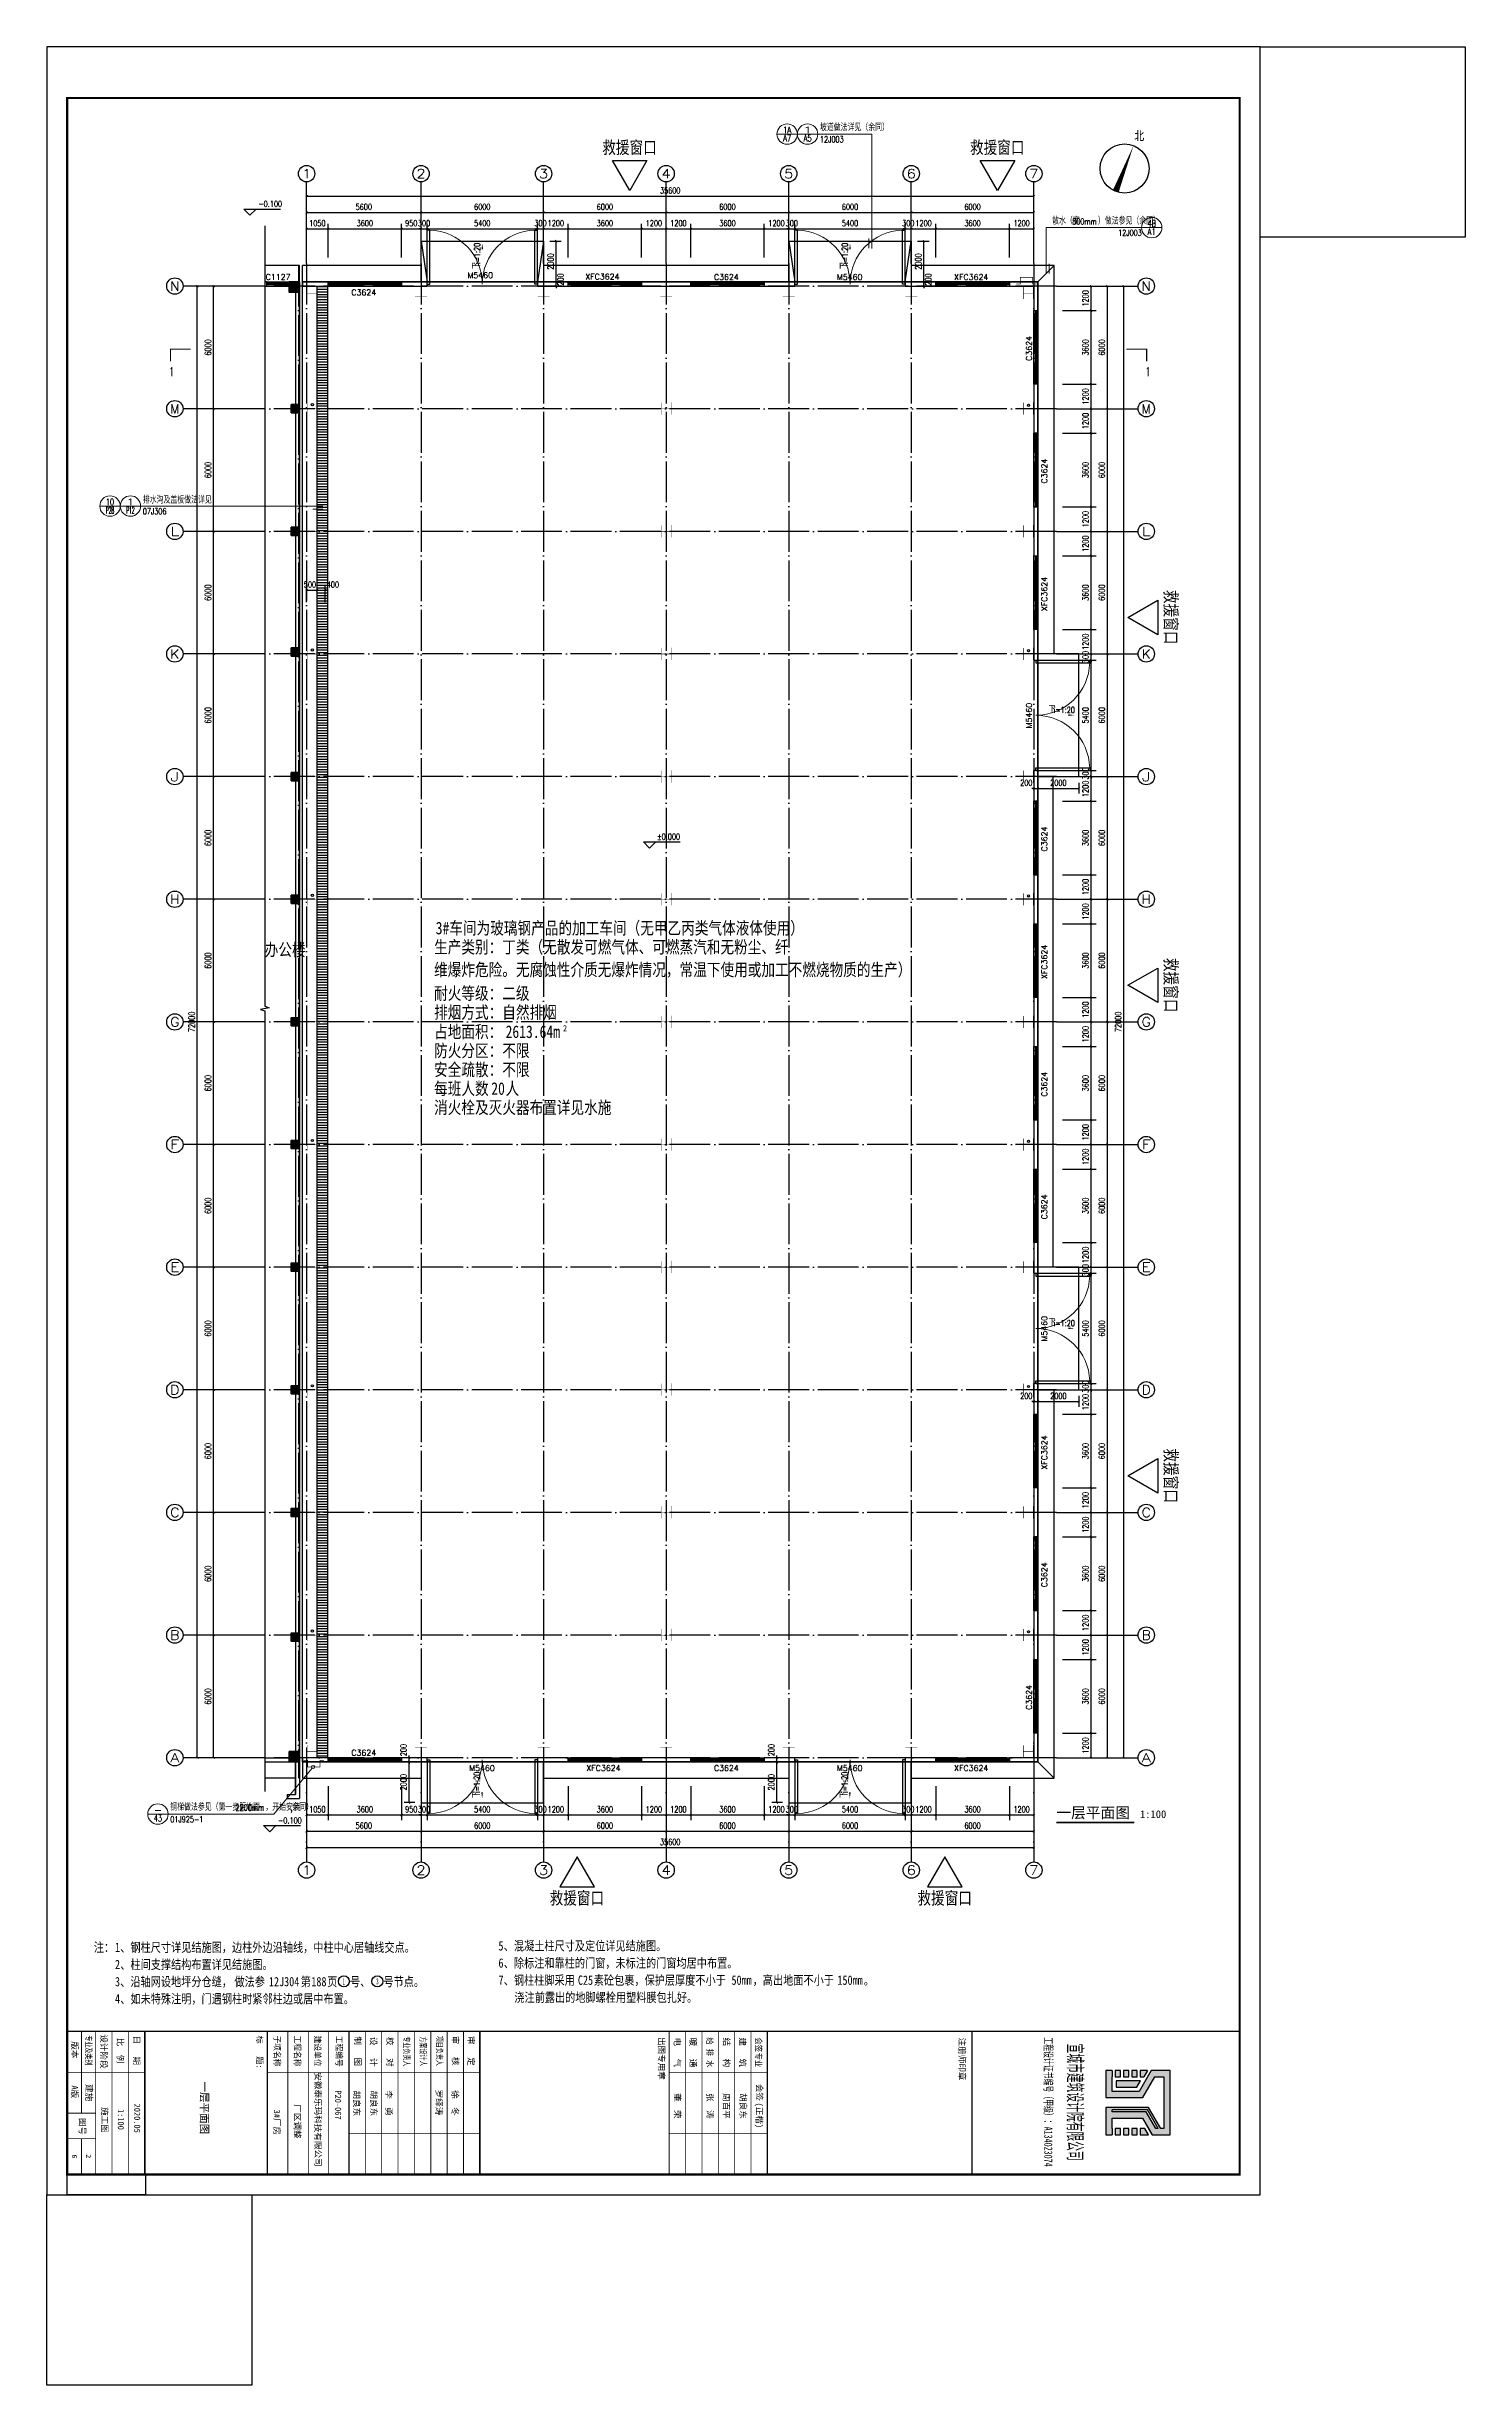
# Model space of a CAD drawing. Extents: x 683431 to 951238, y -788560 to -543702.
# Drawn here: x 683531 to 752967, y -729160 to -614750 of the extents above; entities that cross this region are included whole.
import ezdxf
from ezdxf.enums import TextEntityAlignment as Align

# ---------------------------------------------------------------- set-up
doc = ezdxf.new("R2010")
doc.units = 0
doc.header["$LTSCALE"] = 1000
doc.header["$MEASUREMENT"] = 0
doc.linetypes.add('DOTE', pattern=[2.42, 2, -0.2, 0.02, -0.2])
for name, color, linetype in [('AXIS', 3, 'Continuous'), ('AXIS_TEXT', 7, 'Continuous'), ('BZ_标准图框', 7, 'Continuous'), ('COLUMN', 9, 'Continuous'), ('DIM_ELEV', 3, 'Continuous'), ('DIM_SYMB', 3, 'Continuous'), ('DOTE', 1, 'Continuous'), ('GROUND', 2, 'Continuous'), ('PUB_DIM', 3, 'Continuous'), ('PUB_HATCH', 23, 'Continuous'), ('PUB_TEXT', 3, 'Continuous'), ('PUB_TITLE', 4, 'Continuous'), ('RAIL', 163, 'Continuous'), ('TK(图框线)', 45, 'Continuous'), ('WALL', 7, 'Continuous'), ('WINDOW', 4, 'Continuous'), ('WINDOW_TEXT', 7, 'Continuous')]:
    doc.layers.add(name, color=color, linetype=linetype)
doc.layers.add('DIM_IDEN', color=3, linetype='Continuous', lineweight=13)
doc.layers.add('柱', color=2, linetype='Continuous', lineweight=35)
doc.layers.add('VHSoft_barcode', color=7, linetype='Continuous', plot=False)
doc.styles.add('-宋体', font='', dxfattribs={"width": 0.8})
doc.styles.add('_TCH_AXIS', font='COMPLEX', dxfattribs={"bigfont": 'GBCBIG'})
doc.styles.add('_TCH_DIM', font='SIMPLEX', dxfattribs={"bigfont": 'GBCBIG'})
doc.styles.add('_TCH_DIM_T3', font='SIMPLEX', dxfattribs={"width": 0.705882, "bigfont": 'GBCBIG'})
doc.styles.add('_TCH_LABEL', font='COMPLEX', dxfattribs={"bigfont": 'GBCBIG'})
doc.styles.add('_TCH_WINDOW', font='simplex_.ttf', dxfattribs={"height": 3.5, "bigfont": 'GBCBIG'})
doc.styles.add('COMPLEX', font='COMPLEX')
doc.styles.add('HT', font='')
doc.styles.add('st', font='')
doc.styles.add('宋体', font='')
doc.styles.add('宋体(0.8)', font='', dxfattribs={"width": 0.8})
doc.styles.get('-宋体').set_extended_font_data('SimSun')
doc.styles.get('HT').set_extended_font_data('SimHei')
doc.styles.get('st').set_extended_font_data('SimSun')
doc.styles.get('宋体').set_extended_font_data('SimSun')
doc.styles.get('宋体(0.8)').set_extended_font_data('SimSun')
doc.dimstyles.new('_TCH_ARCH&&100', dxfattribs={"dimtxt": 297.5, "dimasz": 100, "dimexe": 250, "dimexo": 300, "dimgap": 126.25, "dimtad": 1, "dimdec": 0, "dimzin": 0, "dimdsep": 46, "dimtxsty": '_TCH_DIM_T3', "dimblk": 'ARCHTICK', "dimcen": 0.09, "dimazin": 2, "dimtfac": 1, "dimtdec": 0, "dimtix": 1, "dimtmove": 2, "dimatfit": 3, "dimfxl": 0, "dimtolj": 1, "dimtzin": 0, "dimarcsym": 0})

msp = doc.modelspace()

# ---------------------------------------------------------------- texts
at = {"layer": 'PUB_TEXT'}
for s, height, style, width, p, p2 in [('1A', 321.99, '_TCH_LABEL', 0.795455, (719573.1, -618982.5), (719975.6, -618982.5)), ('1', 322, '_TCH_LABEL', 2.916667, (720573.1, -618982.5), (720975.6, -618982.5)), ('A7', 321.99, '_TCH_LABEL', 0.75, (719573.1, -619385), (719975.6, -619385)), ('A5', 321.99, '_TCH_LABEL', 0.75, (720573.1, -619385), (720975.6, -619385)), ('4B', 321.99, '_TCH_LABEL', 0.690789, (737417.8, -623555.9), (737820.3, -623555.9)), ('A1', 321.99, '_TCH_LABEL', 0.875, (737417.8, -623958.4), (737820.3, -623958.4)), ('P28', 321.99, '_TCH_LABEL', 0.46875, (686426.2, -637583.9), (686828.7, -637583.9)), ('10', 321.99, '_TCH_LABEL', 0.905172, (686426.2, -637181.4), (686828.7, -637181.4)), ('P12', 321.99, '_TCH_LABEL', 0.514706, (687426.2, -637583.9), (687828.7, -637583.9)), ('1', 322, '_TCH_LABEL', 2.916667, (687426.2, -637181.4), (687828.7, -637181.4)), ('43', 321.99, '_TCH_LABEL', 0.75, (688771.6, -701577.7), (689174.1, -701577.7)), ('-', 322, '_TCH_LABEL', 1.458333, (688771.6, -701175.2), (689174.1, -701175.2)), ('1', 307, '-宋体', 0.472074, (698024.4, -709555.1), (698128, -709555.1)), ('3', 296.2, '-宋体', 0.620107, (699647.5, -709549.7), (699778.9, -709549.7))]:
    msp.add_text(s, height=height, dxfattribs=dict(at, style=style, width=width)).set_placement(p, p2, align=Align.FIT)
for s, height, style, p in [('坡道做法详见（余同）', 337.59, '_TCH_LABEL', (721379.4, -618869.9)), ('北', 482.3, '_TCH_DIM', (736767.3, -619371.2)), ('散水（宽', 337.59, '_TCH_LABEL', (732742.9, -623443.2)), ('）做法参见（余同）', 337.59, '_TCH_LABEL', (734985.9, -623443.2)), ('排水沟及盖板做法详见', 337.59, '_TCH_DIM', (688232.4, -637094.3)), ('下', 337.6, '_TCH_DIM', (732572.6, -647344.5)), ('下', 337.6, '_TCH_DIM', (732572.6, -677344.5)), ('钢梯做法参见（第一步距地面', 337.589, '_TCH_LABEL', (689577.8, -701051.6)), ('，开始安装', 337.59, '_TCH_LABEL', (694232.5, -701051.6)), ('余同）', 337.59, '_TCH_LABEL', (695551.2, -701051.6)), ('一层平面图', 528.69, 'st', (732951.8, -701410.8)), ('1:100', 377.64, 'st', (737046.1, -701410.8))]:
    msp.add_text(s, height=height, dxfattribs=dict(at, style=style)).set_placement(p)
for s, height, style, width, p in [('救援窗口', 611.77, '宋体(0.8)', 0.8, (710722, -619979.7, 0.4)), ('12J003', 297.5, '_TCH_LABEL', 0.705882, (721379.4, -619426.5)), ('救援窗口', 611.77, '宋体(0.8)', 0.8, (728722, -619979.7, 0.4)), ('-0.100', 297.5, '_TCH_DIM', 0.705882, (693888.7, -622585.4)), ('800mm', 297.5, '_TCH_LABEL', 0.705882, (733725.9, -623443.2)), ('12J003', 297.5, '_TCH_LABEL', 0.705882, (735974.1, -623999.8)), ('1', 425, '_TCH_LABEL', 0.705882, (689517, -630857.6)), ('1', 425, '_TCH_LABEL', 0.705882, (737307.5, -630857.6)), ('07J306', 297.5, '_TCH_DIM', 0.705882, (688232.4, -637624.1)), ('i=1:20', 297.5, '_TCH_DIM', 0.705882, (732818.4, -647344.5)), ('%%P0.000', 297.5, '_TCH_DIM', 0.705882, (713410.3, -653547.1)), ('3#车间为玻璃钢产品的加工车间（无甲乙丙类气体液体使用）', 611.772, '宋体(0.8)', 0.8, (702570.5, -658173.6, 0.4)), ('办公楼', 611.77, '宋体(0.8)', 0.8, (694201, -659232.9)), ('生产类别：丁类（无散发可燃气体、可燃蒸汽和无粉尘、纤', 611.772, '宋体(0.8)', 0.8, (702491, -659100.4, 0.4)), ('维爆炸危险。无腐蚀性介质无爆炸情况，常温下使用或加工不燃烧物质的生产）', 611.772, '宋体(0.8)', 0.8, (702491, -660210, 0.4)), ('耐火等级：二级', 611.77, '宋体(0.8)', 0.8, (702491, -661366.9, 0.4)), ('排烟方式：自然排烟', 611.77, '宋体(0.8)', 0.8, (702491, -662293.7, 0.4)), ('防火分区：不限', 611.77, '宋体(0.8)', 0.8, (702491, -664171.6, 0.4)), ('占地面积：', 611.77, '宋体(0.8)', 0.8, (702491, -663244.8, 0.4)), ('2613.64m', 611.77, '宋体(0.8)', 0.8, (705990.7, -663244.8, 0.4)), ('2', 305.9, '宋体(0.8)', 0.8, (708802.9, -662924.2, 0.4)), ('安全疏散：不限', 611.77, '宋体(0.8)', 0.8, (702491, -665098.3, 0.4)), ('每班人数', 611.77, '宋体(0.8)', 0.8, (702491, -666025.1, 0.4)), ('20', 611.77, '宋体(0.8)', 0.8, (705290.8, -666025.1, 0.4)), ('人', 611.8, '宋体(0.8)', 0.8, (705990.7, -666025.1, 0.4)), ('消火栓及灭火器布置详见水施', 611.772, '宋体(0.8)', 0.8, (702491, -666951.9, 0.4)), ('i=1:20', 297.5, '_TCH_DIM', 0.705882, (732818.4, -677344.5)), ('01J925-1', 297.5, '_TCH_LABEL', 0.705882, (689577.8, -701619.2)), ('2200mm', 297.5, '_TCH_LABEL', 0.705882, (692772.5, -701051.6)), (',', 297.5, '_TCH_LABEL', 0.705882, (695461.2, -701051.6)), ('-0.100', 297.5, '_TCH_DIM', 0.705882, (694853.9, -701678.1)), ('救援窗口', 611.77, '宋体(0.8)', 0.8, (708147.2, -705631.2, 0.4)), ('救援窗口', 611.77, '宋体(0.8)', 0.8, (726147.2, -705631.2, 0.4)), ('注：', 455.7, '-宋体', 0.8, (685833.5, -707961.6)), ('1', 455.7, '-宋体', 0.8, (686870.4, -707961.6)), ('、钢柱尺寸详见结施图，边柱外边沿轴线，中柱中心居轴线交点。', 455.696, '-宋体', 0.8, (687129.7, -707961.6)), ('5', 455.7, '-宋体', 0.8, (705641.7, -707889.7)), ('、混凝土柱尺寸及定位详见结施图。', 455.696, '-宋体', 0.8, (705901, -707889.7)), ('、除标注和靠柱的门窗，未标注的门窗均居中布置。', 455.696, '-宋体', 0.8, (705901, -708729.7)), ('3', 455.7, '-宋体', 0.8, (686870.4, -709641.6)), ('2', 455.7, '-宋体', 0.8, (686870.4, -708801.6)), ('、柱间支撑结构布置详见结施图。', 455.696, '-宋体', 0.8, (687129.7, -708801.6)), ('、沿轴网设地坪分仓缝，', 455.696, '-宋体', 0.8, (687129.7, -709641.6)), ('做法参', 455.7, '-宋体', 0.8, (692717.9, -709641.6)), ('12J304', 455.7, '-宋体', 0.8, (694406.1, -709641.6)), ('第', 455.7, '-宋体', 0.8, (695961.5, -709641.6)), ('188', 455.7, '-宋体', 0.8, (696480, -709641.6)), ('页', 455.7, '-宋体', 0.8, (697257.7, -709641.6)), ('号、', 455.7, '-宋体', 0.8, (698376.2, -709641.6)), ('号节点。', 455.7, '-宋体', 0.8, (700013.2, -709641.6)), ('6', 455.7, '-宋体', 0.8, (705641.7, -708729.7)), ('7', 455.7, '-宋体', 0.8, (705641.7, -709569.7)), ('、钢柱柱脚采用', 455.7, '-宋体', 0.8, (705901, -709569.7)), ('C25', 455.7, '-宋体', 0.8, (709530.3, -709569.7)), ('素砼包裹，保护层厚度不小于', 455.696, '-宋体', 0.8, (710308.1, -709569.7)), ('50mm', 455.7, '-宋体', 0.8, (717048.3, -709569.7)), ('，高出地面不小于', 455.7, '-宋体', 0.8, (718085.3, -709569.7)), ('150mm', 455.7, '-宋体', 0.8, (722233.1, -709569.7)), ('4', 455.7, '-宋体', 0.8, (686870.4, -710481.6)), ('、如未特殊注明，门遇钢柱时紧邻柱边或居中布置。', 455.696, '-宋体', 0.8, (687129.7, -710481.6)), ('浇注前露出的地脚螺栓用塑料膜包扎好。', 455.696, '-宋体', 0.8, (706419.5, -710409.7)), ('。', 455.7, '-宋体', 0.8, (723529.3, -709569.7))]:
    msp.add_text(s, height=height, dxfattribs=dict(at, style=style, width=width)).set_placement(p)
for s, height, rotation, style, width, p in [('i=1:20', 297.5, 90, '_TCH_DIM', 0.705882, (704745.4, -625380.5)), ('i=1:20', 297.5, 90, '_TCH_DIM', 0.705882, (722746, -625380.5)), ('救援窗口', 611.77, 270, '宋体(0.8)', 0.8, (738255.3, -641324.8, 0.4)), ('救援窗口', 611.77, 270, '宋体(0.8)', 0.8, (738255.3, -659324.8, 0.4)), ('救援窗口', 611.77, 270, '宋体(0.8)', 0.8, (738255.3, -683324.8, 0.4)), ('i=1:20', 297.5, 90, '_TCH_DIM', 0.705882, (704736.8, -700185.6)), ('i=1:20', 297.5, 90, '_TCH_DIM', 0.705882, (722736.8, -700185.6))]:
    msp.add_text(s, height=height, rotation=rotation, dxfattribs=dict(at, style=style, width=width)).set_placement(p)
at = {"layer": 'PUB_TEXT', "style": '_TCH_DIM'}
for p in [(704745.4, -625626.3), (722746, -625626.3), (704736.8, -700431.4), (722736.8, -700431.4)]:
    msp.add_text('下', height=337.6, rotation=90, dxfattribs=at).set_placement(p)
at = {"layer": 'TK(图框线)'}
for s, height, style, p in [('一层平面图', 377.64, '宋体', (691063.6, -714300.6)), ('3#厂房', 300, 'HT', (694651.2, -715676.7))]:
    msp.add_text(s, height=height, rotation=270, dxfattribs=dict(at, style=style)).set_placement(p)
at = {"layer": 'TK(图框线)', "style": '-宋体'}
for s, p in [('6', (684766.9, -717966.8)), ('2', (685458.4, -717958.2))]:
    msp.add_text(s, height=250, rotation=270, dxfattribs=at).set_placement(p, align=Align.CENTER)

# ---------------------------------------------------------------- blocks, each defined once
blk = doc.blocks.new('ht34rwe4')
h = blk.add_hatch(color=1)
h.paths.add_polyline_path([(738520, -622688), (738520, -619537), (737594, -619537), (737003, -620561), (735676, -620561), (735676, -619844), (735676, -619537), (735369, -619537), (735369, -620868), (737180, -620868), (737771, -619844), (738213, -619844), (738213, -622381), (738059, -622381), (737468, -621357), (735369, -621357), (735369, -622688), (735676, -622688), (735676, -622381), (735676, -621869), (737172, -621869), (737645, -622688)])
h.paths.add_polyline_path([(737822, -622381), (737349, -621562), (735676, -621562), (735676, -621459), (737409, -621459), (737941, -622381)], flags=16)
h = blk.add_hatch(color=1)
h.paths.add_polyline_path([(737468, -622688), (737290, -622381), (737058, -622381), (737058, -622688)])
h.paths.add_polyline_path([(736905, -622381), (736649, -622381), (736649, -622688), (736905, -622688)])
h.paths.add_polyline_path([(736495, -622381), (736239, -622381), (736239, -622688), (736495, -622688)])
h.paths.add_polyline_path([(735829, -622688), (736085, -622688), (736085, -622381), (735829, -622381)])
h.paths.add_polyline_path([(736884, -620356), (737062, -620049), (735881, -620049), (735881, -620356)])
h.paths.add_polyline_path([(737417, -619537), (737058, -619537), (737058, -619844), (737239, -619844)])
h.paths.add_polyline_path([(736905, -619537), (736649, -619537), (736649, -619844), (736905, -619844)])
h.paths.add_polyline_path([(736239, -619844), (736495, -619844), (736495, -619537), (736239, -619537)])
h.paths.add_polyline_path([(736085, -619844), (736085, -619537), (735829, -619537), (735829, -619844)])
for points in [[(735676, -619537), (735369, -619537), (735369, -620868), (737180, -620868), (737771, -619844), (738213, -619844), (738213, -622381), (738059, -622381), (737468, -621357), (735369, -621357), (735369, -622688), (735676, -622688)], [(735676, -619537), (735676, -619844)], [(735676, -621869), (737172, -621869), (737645, -622688), (738520, -622688), (738520, -619537), (737594, -619537), (737003, -620561), (735676, -620561), (735676, -619844)], [(737417, -619537), (737058, -619537), (737058, -619844), (737239, -619844)], [(737417, -619537), (737239, -619844)], [(737941, -622381), (737409, -621459), (735676, -621459)], [(735676, -621562), (735676, -621459)], [(737822, -622381), (737349, -621562), (735676, -621562)], [(735676, -622381), (735676, -621869)], [(735676, -622381), (735676, -622688)], [(737290, -622381), (737058, -622381), (737058, -622688), (737468, -622688)], [(737468, -622688), (737290, -622381)], [(737645, -622688), (737316, -622118)], [(737941, -622381), (737822, -622381)]]:
    blk.add_lwpolyline(points)
for points in [[(736085, -619537), (735829, -619537), (735829, -619844), (736085, -619844)], [(736884, -620356), (737062, -620049), (735881, -620049), (735881, -620356)], [(736495, -619537), (736239, -619537), (736239, -619844), (736495, -619844)], [(736905, -619537), (736649, -619537), (736649, -619844), (736905, -619844)], [(736085, -622381), (735829, -622381), (735829, -622688), (736085, -622688)], [(736495, -622381), (736239, -622381), (736239, -622688), (736495, -622688)], [(736905, -622381), (736649, -622381), (736649, -622688), (736905, -622688)]]:
    blk.add_lwpolyline(points, close=True)
at = {"layer": 'BZ_标准图框'}
for points, const_width in [([(684531, -617629), (741931, -617629)], 70), ([(685231, -617629), (685231, -621629)], 35), ([(685931, -617629), (685931, -624629)], 35), ([(685931, -617629), (685931, -624629)], 35), ([(686731, -617629), (686731, -624629)], 35), ([(687531, -617629), (687531, -624629)], 35), ([(688331, -617629), (688331, -624629)], 70), ([(694331, -617629), (694331, -624629)], 70), ([(695331, -617629), (695331, -624629)], 35), ([(696331, -617629), (696331, -624629)], 35), ([(697331, -617629), (697331, -624629)], 35), ([(698331, -617629), (698331, -624629)], 70), ([(699131, -617629), (699131, -624629)], 35), ([(699131, -617629), (699131, -624629)], 35), ([(699931, -617629), (699931, -624629)], 35), ([(700731, -617629), (700731, -624629)], 35), ([(701531, -617629), (701531, -624629)], 35), ([(702331, -617629), (702331, -624629)], 35), ([(703131, -617629), (703131, -624629)], 35), ([(703931, -617629), (703931, -624629)], 35), ([(704731, -617629), (704731, -624629)], 70), ([(714001, -624629), (714001, -617629)], 50), ([(714801, -624629), (714801, -617629)], 35), ([(715601, -624629), (715601, -617629)], 35), ([(716401, -624629), (716401, -617629)], 35), ([(717201, -624629), (717201, -617629)], 35), ([(718001, -624629), (718001, -617629)], 35), ([(718801, -617629), (718801, -624629)], 70), ([(728819, -617661), (728819, -624661)], 70), ([(684531, -619629), (685931, -619629)], 35), ([(685931, -619629), (688331, -619629)], 35), ([(694331, -619629), (704731, -619629)], 35), ([(718801, -619629), (714001, -619629)], 35), ([(684531, -621629), (685931, -621629)], 35), ([(684531, -622879), (685931, -622879)], 35), ([(685231, -622879), (685231, -624629)], 35), ([(698330, -622629), (704731, -622629)], 35), ([(718801, -622629), (714001, -622629)], 35)]:
    blk.add_lwpolyline(points, dxfattribs=dict(at, const_width=const_width))
at = {"layer": 'VHSoft_barcode'}
blk.add_lwpolyline([(684531, -624629), (688364, -624629), (688364, -625629), (684531, -625629)], close=True, dxfattribs=at)
at = {"layer": 'BZ_标准图框', "style": 'HT'}
for s, p in [('设计阶段', (686175, -617770)), ('版本 ', (684754, -618112)), ('比  例', (686977, -617938)), ('日   期', (687787, -617826)), ('制   图', (698605, -617874)), ('设   计', (699374, -617897)), ('校   对', (700176, -617903)), ('审   核', (703384, -617844)), ('审   定', (704150, -617857)), ('出图专用章', (713476, -617900)), ('电   气', (714246, -617926)), ('暖   通', (715020, -617936)), ('结   构', (716654, -617927)), ('建   筑', (717439, -617923)), ('注册师印章', (728185, -617930)), ('(正楷)', (718258, -621112)), ('会签', (718267, -620191)), ('图号', (685126, -621860))]:
    blk.add_text(s, height=300, rotation=270, dxfattribs=at).set_placement(p)
for s, height, width, p in [('专业及类别', 300, 0.7, (685428, -617822)), ('标   题:', 300, 0.95, (693803, -617831)), ('子项名称', 300, 0.9, (694662, -617830)), ('工程名称', 300, 0.9, (695653, -617830)), ('建设单位', 300, 0.9, (696639, -617837)), ('工程编号', 300, 0.9, (697693, -617844)), ('专业负责人', 300, 0.7, (700999, -617871)), ('方案设计人', 300, 0.7, (701806, -617872)), ('项目负责人', 300, 0.7, (702608, -617845)), ('给 排 水', 300, 0.85, (715836, -617918)), ('专业', 300, 0.85, (718218, -618665)), ('会签', 300, 0.85, (718227, -617923)), ('工程设计证书编号（甲级）：A134023074', 400, 0.6, (732360, -617920))]:
    blk.add_text(s, height=height, rotation=270, dxfattribs=dict(at, width=width)).set_placement(p)
at = {"layer": 'BZ_标准图框', "style": 'HT', "width": 0.5}
blk.add_text('宣城市建筑设计院有限公司', height=700, rotation=270, dxfattribs=at).set_placement((733527, -621091), align=Align.CENTER)
at = {"layer": 'TK(图框线)'}
for s, style, p in [('安徽泰乐玛科技有限公司', 'HT', (696658, -619629)), ('A版', 'HT', (684754, -620273)), ('建施', 'HT', (685454, -620207)), ('2020.05', 'HT', (687811, -621163)), ('厂区调整', 'HT', (695651, -621189)), ('P20-067', '宋体', (697648, -620516)), ('胡良东', 'HT', (698555, -620516)), ('胡良东', 'HT', (699391, -620516)), ('李  勇', 'HT', (700131, -620509)), ('罗绎涛', 'HT', (702584, -620476)), ('徐  冬', 'HT', (703371, -620505)), ('董  荣', 'HT', (714252, -620646)), ('张  涛', 'HT', (715847, -620646)), ('周百平', 'HT', (716644, -620646)), ('胡良东', 'HT', (717469, -620646)), ('施工图', 'HT', (686218, -621333)), ('1:100', 'HT', (687011, -621425))]:
    blk.add_text(s, height=300, rotation=270, dxfattribs=dict(at, style=style)).set_placement(p)
blk = doc.blocks.new('_ArchTick')
at = {"color": 0, "linetype": 'ByBlock', "const_width": 0.4}
blk.add_lwpolyline([(-0.5, -0.5), (0.5, 0.5)], dxfattribs=at)
blk = doc.blocks.new('*D33')
at = {"layer": 'Defpoints', "color": 0}
for p in [(696766, -641337), (696251, -642219), (696766, -642219)]:
    blk.add_point(p, dxfattribs=at)
at = {"layer": 'PUB_DIM', "color": 0, "lineweight": -2}
for p, q in [((696251, -641919), (696251, -641087)), ((696251, -641337), (696766, -641337)), ((696766, -641919), (696766, -641087))]:
    blk.add_line(p, q, dxfattribs=at)
at = {"layer": 'PUB_DIM', "color": 0, "lineweight": -2, "xscale": 100, "yscale": 100, "zscale": 100, "rotation": 180}
blk.add_blockref('_ArchTick', (696251, -641337), dxfattribs=at)
at = {"layer": 'PUB_DIM', "color": 0, "lineweight": -2, "xscale": 100, "yscale": 100, "zscale": 100}
blk.add_blockref('_ArchTick', (696766, -641337), dxfattribs=at)
at = {"layer": 'PUB_DIM', "color": 0, "insert": (696414, -641062), "char_height": 297.5, "attachment_point": 5, "style": '_TCH_DIM_T3'}
blk.add_mtext('\\A1;500', dxfattribs=at)
blk = doc.blocks.new('*D34')
at = {"layer": 'Defpoints', "color": 0}
for p in [(697166, -641337), (696766, -642219), (697166, -642219)]:
    blk.add_point(p, dxfattribs=at)
at = {"layer": 'PUB_DIM', "color": 0, "lineweight": -2}
for p, q in [((696766, -641919), (696766, -641087)), ((696766, -641337), (697166, -641337)), ((697166, -641919), (697166, -641087))]:
    blk.add_line(p, q, dxfattribs=at)
at = {"layer": 'PUB_DIM', "color": 0, "lineweight": -2, "xscale": 100, "yscale": 100, "zscale": 100, "rotation": 180}
blk.add_blockref('_ArchTick', (696766, -641337), dxfattribs=at)
at = {"layer": 'PUB_DIM', "color": 0, "lineweight": -2, "xscale": 100, "yscale": 100, "zscale": 100}
blk.add_blockref('_ArchTick', (697166, -641337), dxfattribs=at)
at = {"layer": 'PUB_DIM', "color": 0, "insert": (697536, -641062), "char_height": 297.5, "attachment_point": 5, "style": '_TCH_DIM_T3'}
blk.add_mtext('\\A1;400', dxfattribs=at)
blk = doc.blocks.new('*D39')
at = {"layer": 'Defpoints', "color": 0}
for p in [(731851, -650458), (732051, -650458), (732051, -651034)]:
    blk.add_point(p, dxfattribs=at)
at = {"layer": 'PUB_DIM', "color": 0, "lineweight": -2}
for p, q in [((731851, -650758), (731851, -651284)), ((732051, -650758), (732051, -651284)), ((731851, -651034), (731751, -651034)), ((731851, -651034), (732051, -651034)), ((732051, -651034), (732151, -651034))]:
    blk.add_line(p, q, dxfattribs=at)
at = {"layer": 'PUB_DIM', "color": 0, "lineweight": -2, "xscale": 100, "yscale": 100, "zscale": 100}
blk.add_blockref('_ArchTick', (731851, -651034), dxfattribs=at)
at = {"layer": 'PUB_DIM', "color": 0, "lineweight": -2, "xscale": 100, "yscale": 100, "zscale": 100, "rotation": 180}
blk.add_blockref('_ArchTick', (732051, -651034), dxfattribs=at)
at = {"layer": 'PUB_DIM', "color": 0, "insert": (731481, -650759), "char_height": 297.5, "attachment_point": 5, "style": '_TCH_DIM_T3'}
blk.add_mtext('\\A1;200', dxfattribs=at)
blk = doc.blocks.new('*D40')
at = {"layer": 'Defpoints', "color": 0}
for p in [(732051, -650458), (734051, -650458), (734051, -651034)]:
    blk.add_point(p, dxfattribs=at)
at = {"layer": 'PUB_DIM', "color": 0, "lineweight": -2}
for p, q in [((732051, -650758), (732051, -651284)), ((734051, -650758), (734051, -651284)), ((732051, -651034), (734051, -651034))]:
    blk.add_line(p, q, dxfattribs=at)
at = {"layer": 'PUB_DIM', "color": 0, "lineweight": -2, "xscale": 100, "yscale": 100, "zscale": 100, "rotation": 180}
blk.add_blockref('_ArchTick', (732051, -651034), dxfattribs=at)
at = {"layer": 'PUB_DIM', "color": 0, "lineweight": -2, "xscale": 100, "yscale": 100, "zscale": 100}
blk.add_blockref('_ArchTick', (734051, -651034), dxfattribs=at)
at = {"layer": 'PUB_DIM', "color": 0, "insert": (733051, -650759), "char_height": 297.5, "attachment_point": 5, "style": '_TCH_DIM_T3'}
blk.add_mtext('\\A1;2000', dxfattribs=at)
blk = doc.blocks.new('*D41')
at = {"layer": 'Defpoints', "color": 0}
for p in [(731851, -680458), (732051, -680458), (732051, -681034)]:
    blk.add_point(p, dxfattribs=at)
at = {"layer": 'PUB_DIM', "color": 0, "lineweight": -2}
for p, q in [((731851, -681034), (731751, -681034)), ((731851, -680758), (731851, -681284)), ((731851, -681034), (732051, -681034)), ((732051, -680758), (732051, -681284)), ((732051, -681034), (732151, -681034))]:
    blk.add_line(p, q, dxfattribs=at)
at = {"layer": 'PUB_DIM', "color": 0, "lineweight": -2, "xscale": 100, "yscale": 100, "zscale": 100}
blk.add_blockref('_ArchTick', (731851, -681034), dxfattribs=at)
at = {"layer": 'PUB_DIM', "color": 0, "lineweight": -2, "xscale": 100, "yscale": 100, "zscale": 100, "rotation": 180}
blk.add_blockref('_ArchTick', (732051, -681034), dxfattribs=at)
at = {"layer": 'PUB_DIM', "color": 0, "insert": (731481, -680759), "char_height": 297.5, "attachment_point": 5, "style": '_TCH_DIM_T3'}
blk.add_mtext('\\A1;200', dxfattribs=at)
blk = doc.blocks.new('*D42')
at = {"layer": 'Defpoints', "color": 0}
for p in [(732051, -680458), (734051, -680458), (734051, -681034)]:
    blk.add_point(p, dxfattribs=at)
at = {"layer": 'PUB_DIM', "color": 0, "lineweight": -2}
for p, q in [((732051, -680758), (732051, -681284)), ((732051, -681034), (734051, -681034)), ((734051, -680758), (734051, -681284))]:
    blk.add_line(p, q, dxfattribs=at)
at = {"layer": 'PUB_DIM', "color": 0, "lineweight": -2, "xscale": 100, "yscale": 100, "zscale": 100, "rotation": 180}
blk.add_blockref('_ArchTick', (732051, -681034), dxfattribs=at)
at = {"layer": 'PUB_DIM', "color": 0, "lineweight": -2, "xscale": 100, "yscale": 100, "zscale": 100}
blk.add_blockref('_ArchTick', (734051, -681034), dxfattribs=at)
at = {"layer": 'PUB_DIM', "color": 0, "insert": (733051, -680759), "char_height": 297.5, "attachment_point": 5, "style": '_TCH_DIM_T3'}
blk.add_mtext('\\A1;2000', dxfattribs=at)
blk = doc.blocks.new('*D43')
at = {"layer": 'Defpoints', "color": 0}
for p in [(719271, -698658), (719851, -698658), (719851, -700658)]:
    blk.add_point(p, dxfattribs=at)
at = {"layer": 'PUB_DIM', "color": 0, "lineweight": -2}
for p, q in [((719551, -698658), (719021, -698658)), ((719271, -700658), (719271, -698658)), ((719551, -700658), (719021, -700658))]:
    blk.add_line(p, q, dxfattribs=at)
at = {"layer": 'PUB_DIM', "color": 0, "lineweight": -2, "xscale": 100, "yscale": 100, "zscale": 100}
for p, rotation in [((719271, -698658), 90), ((719271, -700658), 270)]:
    blk.add_blockref('_ArchTick', p, dxfattribs=dict(at, rotation=rotation))
at = {"layer": 'PUB_DIM', "color": 0, "insert": (718996, -699658), "char_height": 297.5, "attachment_point": 5, "rotation": 90, "style": '_TCH_DIM_T3'}
blk.add_mtext('\\A1;2000', dxfattribs=at)
blk = doc.blocks.new('*D44')
at = {"layer": 'Defpoints', "color": 0}
for p in [(719271, -698458), (719851, -698458), (719851, -698658)]:
    blk.add_point(p, dxfattribs=at)
at = {"layer": 'PUB_DIM', "color": 0, "lineweight": -2}
for p, q in [((719551, -698458), (719021, -698458)), ((719551, -698658), (719021, -698658)), ((719271, -698458), (719271, -698358)), ((719271, -698658), (719271, -698458)), ((719271, -698658), (719271, -698758))]:
    blk.add_line(p, q, dxfattribs=at)
at = {"layer": 'PUB_DIM', "color": 0, "lineweight": -2, "xscale": 100, "yscale": 100, "zscale": 100}
for p, rotation in [((719271, -698458), 270), ((719271, -698658), 90)]:
    blk.add_blockref('_ArchTick', p, dxfattribs=dict(at, rotation=rotation))
at = {"layer": 'PUB_DIM', "color": 0, "insert": (718996, -698088), "char_height": 297.5, "attachment_point": 5, "rotation": 90, "style": '_TCH_DIM_T3'}
blk.add_mtext('\\A1;200', dxfattribs=at)
blk = doc.blocks.new('*D45')
at = {"layer": 'Defpoints', "color": 0}
for p in [(701271, -698658), (701851, -698658), (701851, -700658)]:
    blk.add_point(p, dxfattribs=at)
at = {"layer": 'PUB_DIM', "color": 0, "lineweight": -2}
for p, q in [((701551, -698658), (701021, -698658)), ((701271, -700658), (701271, -698658)), ((701551, -700658), (701021, -700658))]:
    blk.add_line(p, q, dxfattribs=at)
at = {"layer": 'PUB_DIM', "color": 0, "lineweight": -2, "xscale": 100, "yscale": 100, "zscale": 100}
for p, rotation in [((701271, -698658), 90), ((701271, -700658), 270)]:
    blk.add_blockref('_ArchTick', p, dxfattribs=dict(at, rotation=rotation))
at = {"layer": 'PUB_DIM', "color": 0, "insert": (700996, -699658), "char_height": 297.5, "attachment_point": 5, "rotation": 90, "style": '_TCH_DIM_T3'}
blk.add_mtext('\\A1;2000', dxfattribs=at)
blk = doc.blocks.new('*D46')
at = {"layer": 'Defpoints', "color": 0}
for p in [(701271, -698458), (701851, -698458), (701851, -698658)]:
    blk.add_point(p, dxfattribs=at)
at = {"layer": 'PUB_DIM', "color": 0, "lineweight": -2}
for p, q in [((701551, -698458), (701021, -698458)), ((701551, -698658), (701021, -698658)), ((701271, -698458), (701271, -698358)), ((701271, -698658), (701271, -698458)), ((701271, -698658), (701271, -698758))]:
    blk.add_line(p, q, dxfattribs=at)
at = {"layer": 'PUB_DIM', "color": 0, "lineweight": -2, "xscale": 100, "yscale": 100, "zscale": 100}
for p, rotation in [((701271, -698458), 270), ((701271, -698658), 90)]:
    blk.add_blockref('_ArchTick', p, dxfattribs=dict(at, rotation=rotation))
at = {"layer": 'PUB_DIM', "color": 0, "insert": (700996, -698088), "char_height": 297.5, "attachment_point": 5, "rotation": 90, "style": '_TCH_DIM_T3'}
blk.add_mtext('\\A1;200', dxfattribs=at)
blk = doc.blocks.new('*D47')
at = {"layer": 'Defpoints', "color": 0}
for p in [(725851, -626258), (725851, -626458), (726469, -626258)]:
    blk.add_point(p, dxfattribs=at)
at = {"layer": 'PUB_DIM', "color": 0, "lineweight": -2}
for p, q in [((726151, -626258), (726719, -626258)), ((726151, -626458), (726719, -626458)), ((726469, -626258), (726469, -626158)), ((726469, -626458), (726469, -626258)), ((726469, -626458), (726469, -626558))]:
    blk.add_line(p, q, dxfattribs=at)
at = {"layer": 'PUB_DIM', "color": 0, "lineweight": -2, "xscale": 100, "yscale": 100, "zscale": 100}
for p, rotation in [((726469, -626258), 270), ((726469, -626458), 90)]:
    blk.add_blockref('_ArchTick', p, dxfattribs=dict(at, rotation=rotation))
at = {"layer": 'PUB_DIM', "color": 0, "insert": (726681, -626137), "char_height": 297.5, "attachment_point": 5, "rotation": 90, "style": '_TCH_DIM_T3'}
blk.add_mtext('\\A1;200', dxfattribs=at)
blk = doc.blocks.new('*D48')
at = {"layer": 'Defpoints', "color": 0}
for p in [(725851, -624258), (726469, -624258), (725851, -626258)]:
    blk.add_point(p, dxfattribs=at)
at = {"layer": 'PUB_DIM', "color": 0, "lineweight": -2}
for p, q in [((726151, -624258), (726719, -624258)), ((726469, -626258), (726469, -624258)), ((726151, -626258), (726719, -626258))]:
    blk.add_line(p, q, dxfattribs=at)
at = {"layer": 'PUB_DIM', "color": 0, "lineweight": -2, "xscale": 100, "yscale": 100, "zscale": 100}
for p, rotation in [((726469, -624258), 90), ((726469, -626258), 270)]:
    blk.add_blockref('_ArchTick', p, dxfattribs=dict(at, rotation=rotation))
at = {"layer": 'PUB_DIM', "color": 0, "insert": (726194, -625258), "char_height": 297.5, "attachment_point": 5, "rotation": 90, "style": '_TCH_DIM_T3'}
blk.add_mtext('\\A1;2000', dxfattribs=at)
blk = doc.blocks.new('*D49')
at = {"layer": 'Defpoints', "color": 0}
for p in [(707851, -626258), (707851, -626458), (708469, -626258)]:
    blk.add_point(p, dxfattribs=at)
at = {"layer": 'PUB_DIM', "color": 0, "lineweight": -2}
for p, q in [((708151, -626258), (708719, -626258)), ((708151, -626458), (708719, -626458)), ((708469, -626258), (708469, -626158)), ((708469, -626458), (708469, -626258)), ((708469, -626458), (708469, -626558))]:
    blk.add_line(p, q, dxfattribs=at)
at = {"layer": 'PUB_DIM', "color": 0, "lineweight": -2, "xscale": 100, "yscale": 100, "zscale": 100}
for p, rotation in [((708469, -626258), 270), ((708469, -626458), 90)]:
    blk.add_blockref('_ArchTick', p, dxfattribs=dict(at, rotation=rotation))
at = {"layer": 'PUB_DIM', "color": 0, "insert": (708681, -626137), "char_height": 297.5, "attachment_point": 5, "rotation": 90, "style": '_TCH_DIM_T3'}
blk.add_mtext('\\A1;200', dxfattribs=at)
blk = doc.blocks.new('*D50')
at = {"layer": 'Defpoints', "color": 0}
for p in [(707851, -624258), (708469, -624258), (707851, -626258)]:
    blk.add_point(p, dxfattribs=at)
at = {"layer": 'PUB_DIM', "color": 0, "lineweight": -2}
for p, q in [((708151, -624258), (708719, -624258)), ((708469, -626258), (708469, -624258)), ((708151, -626258), (708719, -626258))]:
    blk.add_line(p, q, dxfattribs=at)
at = {"layer": 'PUB_DIM', "color": 0, "lineweight": -2, "xscale": 100, "yscale": 100, "zscale": 100}
for p, rotation in [((708469, -624258), 90), ((708469, -626258), 270)]:
    blk.add_blockref('_ArchTick', p, dxfattribs=dict(at, rotation=rotation))
at = {"layer": 'PUB_DIM', "color": 0, "insert": (708194, -625258), "char_height": 297.5, "attachment_point": 5, "rotation": 90, "style": '_TCH_DIM_T3'}
blk.add_mtext('\\A1;2000', dxfattribs=at)
blk = doc.blocks.new('*D402')
at = {"layer": 'AXIS', "color": 0, "lineweight": -2}
for p, q in [((696251, -699858), (696251, -702308)), ((701851, -699858), (701851, -702308)), ((696251, -702058), (701851, -702058))]:
    blk.add_line(p, q, dxfattribs=at)
at = {"layer": 'Defpoints', "color": 0}
for p in [(696251, -699558), (701851, -699558), (701851, -702058)]:
    blk.add_point(p, dxfattribs=at)
at = {"layer": 'AXIS', "color": 0, "lineweight": -2, "xscale": 100, "yscale": 100, "zscale": 100, "rotation": 180}
blk.add_blockref('_ArchTick', (696251, -702058), dxfattribs=at)
at = {"layer": 'AXIS', "color": 0, "lineweight": -2, "xscale": 100, "yscale": 100, "zscale": 100}
blk.add_blockref('_ArchTick', (701851, -702058), dxfattribs=at)
at = {"layer": 'AXIS', "color": 0, "insert": (699051, -701783), "char_height": 297.5, "attachment_point": 5, "style": '_TCH_DIM_T3'}
blk.add_mtext('\\A1;5600', dxfattribs=at)
blk = doc.blocks.new('*D403')
at = {"layer": 'AXIS', "color": 0, "lineweight": -2}
for p, q in [((701851, -699858), (701851, -702308)), ((707851, -699858), (707851, -702308)), ((701851, -702058), (707851, -702058))]:
    blk.add_line(p, q, dxfattribs=at)
at = {"layer": 'Defpoints', "color": 0}
for p in [(701851, -699558), (707851, -699558), (707851, -702058)]:
    blk.add_point(p, dxfattribs=at)
at = {"layer": 'AXIS', "color": 0, "lineweight": -2, "xscale": 100, "yscale": 100, "zscale": 100, "rotation": 180}
blk.add_blockref('_ArchTick', (701851, -702058), dxfattribs=at)
at = {"layer": 'AXIS', "color": 0, "lineweight": -2, "xscale": 100, "yscale": 100, "zscale": 100}
blk.add_blockref('_ArchTick', (707851, -702058), dxfattribs=at)
at = {"layer": 'AXIS', "color": 0, "insert": (704851, -701783), "char_height": 297.5, "attachment_point": 5, "style": '_TCH_DIM_T3'}
blk.add_mtext('\\A1;6000', dxfattribs=at)
blk = doc.blocks.new('*D404')
at = {"layer": 'AXIS', "color": 0, "lineweight": -2}
for p, q in [((707851, -699858), (707851, -702308)), ((713851, -699858), (713851, -702308)), ((707851, -702058), (713851, -702058))]:
    blk.add_line(p, q, dxfattribs=at)
at = {"layer": 'Defpoints', "color": 0}
for p in [(707851, -699558), (713851, -699558), (713851, -702058)]:
    blk.add_point(p, dxfattribs=at)
at = {"layer": 'AXIS', "color": 0, "lineweight": -2, "xscale": 100, "yscale": 100, "zscale": 100, "rotation": 180}
blk.add_blockref('_ArchTick', (707851, -702058), dxfattribs=at)
at = {"layer": 'AXIS', "color": 0, "lineweight": -2, "xscale": 100, "yscale": 100, "zscale": 100}
blk.add_blockref('_ArchTick', (713851, -702058), dxfattribs=at)
at = {"layer": 'AXIS', "color": 0, "insert": (710851, -701783), "char_height": 297.5, "attachment_point": 5, "style": '_TCH_DIM_T3'}
blk.add_mtext('\\A1;6000', dxfattribs=at)
blk = doc.blocks.new('*D405')
at = {"layer": 'AXIS', "color": 0, "lineweight": -2}
for p, q in [((713851, -699858), (713851, -702308)), ((719851, -699858), (719851, -702308)), ((713851, -702058), (719851, -702058))]:
    blk.add_line(p, q, dxfattribs=at)
at = {"layer": 'Defpoints', "color": 0}
for p in [(713851, -699558), (719851, -699558), (719851, -702058)]:
    blk.add_point(p, dxfattribs=at)
at = {"layer": 'AXIS', "color": 0, "lineweight": -2, "xscale": 100, "yscale": 100, "zscale": 100, "rotation": 180}
blk.add_blockref('_ArchTick', (713851, -702058), dxfattribs=at)
at = {"layer": 'AXIS', "color": 0, "lineweight": -2, "xscale": 100, "yscale": 100, "zscale": 100}
blk.add_blockref('_ArchTick', (719851, -702058), dxfattribs=at)
at = {"layer": 'AXIS', "color": 0, "insert": (716851, -701783), "char_height": 297.5, "attachment_point": 5, "style": '_TCH_DIM_T3'}
blk.add_mtext('\\A1;6000', dxfattribs=at)
blk = doc.blocks.new('*D406')
at = {"layer": 'AXIS', "color": 0, "lineweight": -2}
for p, q in [((719851, -699858), (719851, -702308)), ((725851, -699858), (725851, -702308)), ((719851, -702058), (725851, -702058))]:
    blk.add_line(p, q, dxfattribs=at)
at = {"layer": 'Defpoints', "color": 0}
for p in [(719851, -699558), (725851, -699558), (725851, -702058)]:
    blk.add_point(p, dxfattribs=at)
at = {"layer": 'AXIS', "color": 0, "lineweight": -2, "xscale": 100, "yscale": 100, "zscale": 100, "rotation": 180}
blk.add_blockref('_ArchTick', (719851, -702058), dxfattribs=at)
at = {"layer": 'AXIS', "color": 0, "lineweight": -2, "xscale": 100, "yscale": 100, "zscale": 100}
blk.add_blockref('_ArchTick', (725851, -702058), dxfattribs=at)
at = {"layer": 'AXIS', "color": 0, "insert": (722851, -701783), "char_height": 297.5, "attachment_point": 5, "style": '_TCH_DIM_T3'}
blk.add_mtext('\\A1;6000', dxfattribs=at)
blk = doc.blocks.new('*D407')
at = {"layer": 'AXIS', "color": 0, "lineweight": -2}
for p, q in [((725851, -699858), (725851, -702308)), ((731851, -699858), (731851, -702308)), ((725851, -702058), (731851, -702058))]:
    blk.add_line(p, q, dxfattribs=at)
at = {"layer": 'Defpoints', "color": 0}
for p in [(725851, -699558), (731851, -699558), (731851, -702058)]:
    blk.add_point(p, dxfattribs=at)
at = {"layer": 'AXIS', "color": 0, "lineweight": -2, "xscale": 100, "yscale": 100, "zscale": 100, "rotation": 180}
blk.add_blockref('_ArchTick', (725851, -702058), dxfattribs=at)
at = {"layer": 'AXIS', "color": 0, "lineweight": -2, "xscale": 100, "yscale": 100, "zscale": 100}
blk.add_blockref('_ArchTick', (731851, -702058), dxfattribs=at)
at = {"layer": 'AXIS', "color": 0, "insert": (728851, -701783), "char_height": 297.5, "attachment_point": 5, "style": '_TCH_DIM_T3'}
blk.add_mtext('\\A1;6000', dxfattribs=at)
blk = doc.blocks.new('*D408')
at = {"layer": 'AXIS', "color": 0, "lineweight": -2}
for p, q in [((696251, -699858), (696251, -701508)), ((697301, -699858), (697301, -701508)), ((696251, -701258), (697301, -701258))]:
    blk.add_line(p, q, dxfattribs=at)
at = {"layer": 'Defpoints', "color": 0}
for p in [(696251, -699558), (697301, -699558), (697301, -701258)]:
    blk.add_point(p, dxfattribs=at)
at = {"layer": 'AXIS', "color": 0, "lineweight": -2, "xscale": 100, "yscale": 100, "zscale": 100, "rotation": 180}
blk.add_blockref('_ArchTick', (696251, -701258), dxfattribs=at)
at = {"layer": 'AXIS', "color": 0, "lineweight": -2, "xscale": 100, "yscale": 100, "zscale": 100}
blk.add_blockref('_ArchTick', (697301, -701258), dxfattribs=at)
at = {"layer": 'AXIS', "color": 0, "insert": (696776, -700983), "char_height": 297.5, "attachment_point": 5, "style": '_TCH_DIM_T3'}
blk.add_mtext('\\A1;1050', dxfattribs=at)
blk = doc.blocks.new('*D409')
at = {"layer": 'AXIS', "color": 0, "lineweight": -2}
for p, q in [((697301, -699858), (697301, -701508)), ((700901, -699858), (700901, -701508)), ((697301, -701258), (700901, -701258))]:
    blk.add_line(p, q, dxfattribs=at)
at = {"layer": 'Defpoints', "color": 0}
for p in [(697301, -699558), (700901, -699558), (700901, -701258)]:
    blk.add_point(p, dxfattribs=at)
at = {"layer": 'AXIS', "color": 0, "lineweight": -2, "xscale": 100, "yscale": 100, "zscale": 100, "rotation": 180}
blk.add_blockref('_ArchTick', (697301, -701258), dxfattribs=at)
at = {"layer": 'AXIS', "color": 0, "lineweight": -2, "xscale": 100, "yscale": 100, "zscale": 100}
blk.add_blockref('_ArchTick', (700901, -701258), dxfattribs=at)
at = {"layer": 'AXIS', "color": 0, "insert": (699101, -700983), "char_height": 297.5, "attachment_point": 5, "style": '_TCH_DIM_T3'}
blk.add_mtext('\\A1;3600', dxfattribs=at)
blk = doc.blocks.new('*D410')
at = {"layer": 'AXIS', "color": 0, "lineweight": -2}
for p, q in [((700901, -699858), (700901, -701508)), ((701851, -699858), (701851, -701508)), ((700901, -701258), (701851, -701258))]:
    blk.add_line(p, q, dxfattribs=at)
at = {"layer": 'Defpoints', "color": 0}
for p in [(700901, -699558), (701851, -699558), (701851, -701258)]:
    blk.add_point(p, dxfattribs=at)
at = {"layer": 'AXIS', "color": 0, "lineweight": -2, "xscale": 100, "yscale": 100, "zscale": 100, "rotation": 180}
blk.add_blockref('_ArchTick', (700901, -701258), dxfattribs=at)
at = {"layer": 'AXIS', "color": 0, "lineweight": -2, "xscale": 100, "yscale": 100, "zscale": 100}
blk.add_blockref('_ArchTick', (701851, -701258), dxfattribs=at)
at = {"layer": 'AXIS', "color": 0, "insert": (701376, -700983), "char_height": 297.5, "attachment_point": 5, "style": '_TCH_DIM_T3'}
blk.add_mtext('\\A1;950', dxfattribs=at)
blk = doc.blocks.new('*D411')
at = {"layer": 'AXIS', "color": 0, "lineweight": -2}
for p, q in [((701851, -699858), (701851, -701508)), ((702151, -699858), (702151, -701508)), ((701851, -701258), (701751, -701258)), ((701851, -701258), (702151, -701258)), ((702151, -701258), (702251, -701258))]:
    blk.add_line(p, q, dxfattribs=at)
at = {"layer": 'Defpoints', "color": 0}
for p in [(701851, -699558), (702151, -699558), (702151, -701258)]:
    blk.add_point(p, dxfattribs=at)
at = {"layer": 'AXIS', "color": 0, "lineweight": -2, "xscale": 100, "yscale": 100, "zscale": 100}
blk.add_blockref('_ArchTick', (701851, -701258), dxfattribs=at)
at = {"layer": 'AXIS', "color": 0, "lineweight": -2, "xscale": 100, "yscale": 100, "zscale": 100, "rotation": 180}
blk.add_blockref('_ArchTick', (702151, -701258), dxfattribs=at)
at = {"layer": 'AXIS', "color": 0, "insert": (702001, -700983), "char_height": 297.5, "attachment_point": 5, "style": '_TCH_DIM_T3'}
blk.add_mtext('\\A1;300', dxfattribs=at)
blk = doc.blocks.new('*D412')
at = {"layer": 'AXIS', "color": 0, "lineweight": -2}
for p, q in [((702151, -699858), (702151, -701508)), ((707551, -699858), (707551, -701508)), ((702151, -701258), (707551, -701258))]:
    blk.add_line(p, q, dxfattribs=at)
at = {"layer": 'Defpoints', "color": 0}
for p in [(702151, -699558), (707551, -699558), (707551, -701258)]:
    blk.add_point(p, dxfattribs=at)
at = {"layer": 'AXIS', "color": 0, "lineweight": -2, "xscale": 100, "yscale": 100, "zscale": 100, "rotation": 180}
blk.add_blockref('_ArchTick', (702151, -701258), dxfattribs=at)
at = {"layer": 'AXIS', "color": 0, "lineweight": -2, "xscale": 100, "yscale": 100, "zscale": 100}
blk.add_blockref('_ArchTick', (707551, -701258), dxfattribs=at)
at = {"layer": 'AXIS', "color": 0, "insert": (704851, -700983), "char_height": 297.5, "attachment_point": 5, "style": '_TCH_DIM_T3'}
blk.add_mtext('\\A1;5400', dxfattribs=at)
blk = doc.blocks.new('*D413')
at = {"layer": 'AXIS', "color": 0, "lineweight": -2}
for p, q in [((707551, -699858), (707551, -701508)), ((707851, -699858), (707851, -701508)), ((707551, -701258), (707451, -701258)), ((707551, -701258), (707851, -701258)), ((707851, -701258), (707951, -701258))]:
    blk.add_line(p, q, dxfattribs=at)
at = {"layer": 'Defpoints', "color": 0}
for p in [(707551, -699558), (707851, -699558), (707851, -701258)]:
    blk.add_point(p, dxfattribs=at)
at = {"layer": 'AXIS', "color": 0, "lineweight": -2, "xscale": 100, "yscale": 100, "zscale": 100}
blk.add_blockref('_ArchTick', (707551, -701258), dxfattribs=at)
at = {"layer": 'AXIS', "color": 0, "lineweight": -2, "xscale": 100, "yscale": 100, "zscale": 100, "rotation": 180}
blk.add_blockref('_ArchTick', (707851, -701258), dxfattribs=at)
at = {"layer": 'AXIS', "color": 0, "insert": (707701, -700983), "char_height": 297.5, "attachment_point": 5, "style": '_TCH_DIM_T3'}
blk.add_mtext('\\A1;300', dxfattribs=at)
blk = doc.blocks.new('*D414')
at = {"layer": 'AXIS', "color": 0, "lineweight": -2}
for p, q in [((707851, -699858), (707851, -701508)), ((709051, -699858), (709051, -701508)), ((707851, -701258), (709051, -701258))]:
    blk.add_line(p, q, dxfattribs=at)
at = {"layer": 'Defpoints', "color": 0}
for p in [(707851, -699558), (709051, -699558), (709051, -701258)]:
    blk.add_point(p, dxfattribs=at)
at = {"layer": 'AXIS', "color": 0, "lineweight": -2, "xscale": 100, "yscale": 100, "zscale": 100, "rotation": 180}
blk.add_blockref('_ArchTick', (707851, -701258), dxfattribs=at)
at = {"layer": 'AXIS', "color": 0, "lineweight": -2, "xscale": 100, "yscale": 100, "zscale": 100}
blk.add_blockref('_ArchTick', (709051, -701258), dxfattribs=at)
at = {"layer": 'AXIS', "color": 0, "insert": (708451, -700983), "char_height": 297.5, "attachment_point": 5, "style": '_TCH_DIM_T3'}
blk.add_mtext('\\A1;1200', dxfattribs=at)
blk = doc.blocks.new('*D415')
at = {"layer": 'AXIS', "color": 0, "lineweight": -2}
for p, q in [((709051, -699858), (709051, -701508)), ((712651, -699858), (712651, -701508)), ((709051, -701258), (712651, -701258))]:
    blk.add_line(p, q, dxfattribs=at)
at = {"layer": 'Defpoints', "color": 0}
for p in [(709051, -699558), (712651, -699558), (712651, -701258)]:
    blk.add_point(p, dxfattribs=at)
at = {"layer": 'AXIS', "color": 0, "lineweight": -2, "xscale": 100, "yscale": 100, "zscale": 100, "rotation": 180}
blk.add_blockref('_ArchTick', (709051, -701258), dxfattribs=at)
at = {"layer": 'AXIS', "color": 0, "lineweight": -2, "xscale": 100, "yscale": 100, "zscale": 100}
blk.add_blockref('_ArchTick', (712651, -701258), dxfattribs=at)
at = {"layer": 'AXIS', "color": 0, "insert": (710851, -700983), "char_height": 297.5, "attachment_point": 5, "style": '_TCH_DIM_T3'}
blk.add_mtext('\\A1;3600', dxfattribs=at)
blk = doc.blocks.new('*D416')
at = {"layer": 'AXIS', "color": 0, "lineweight": -2}
for p, q in [((712651, -699858), (712651, -701508)), ((713851, -699858), (713851, -701508)), ((712651, -701258), (713851, -701258))]:
    blk.add_line(p, q, dxfattribs=at)
at = {"layer": 'Defpoints', "color": 0}
for p in [(712651, -699558), (713851, -699558), (713851, -701258)]:
    blk.add_point(p, dxfattribs=at)
at = {"layer": 'AXIS', "color": 0, "lineweight": -2, "xscale": 100, "yscale": 100, "zscale": 100, "rotation": 180}
blk.add_blockref('_ArchTick', (712651, -701258), dxfattribs=at)
at = {"layer": 'AXIS', "color": 0, "lineweight": -2, "xscale": 100, "yscale": 100, "zscale": 100}
blk.add_blockref('_ArchTick', (713851, -701258), dxfattribs=at)
at = {"layer": 'AXIS', "color": 0, "insert": (713251, -700983), "char_height": 297.5, "attachment_point": 5, "style": '_TCH_DIM_T3'}
blk.add_mtext('\\A1;1200', dxfattribs=at)
blk = doc.blocks.new('*D417')
at = {"layer": 'AXIS', "color": 0, "lineweight": -2}
for p, q in [((713851, -699858), (713851, -701508)), ((715051, -699858), (715051, -701508)), ((713851, -701258), (715051, -701258))]:
    blk.add_line(p, q, dxfattribs=at)
at = {"layer": 'Defpoints', "color": 0}
for p in [(713851, -699558), (715051, -699558), (715051, -701258)]:
    blk.add_point(p, dxfattribs=at)
at = {"layer": 'AXIS', "color": 0, "lineweight": -2, "xscale": 100, "yscale": 100, "zscale": 100, "rotation": 180}
blk.add_blockref('_ArchTick', (713851, -701258), dxfattribs=at)
at = {"layer": 'AXIS', "color": 0, "lineweight": -2, "xscale": 100, "yscale": 100, "zscale": 100}
blk.add_blockref('_ArchTick', (715051, -701258), dxfattribs=at)
at = {"layer": 'AXIS', "color": 0, "insert": (714451, -700983), "char_height": 297.5, "attachment_point": 5, "style": '_TCH_DIM_T3'}
blk.add_mtext('\\A1;1200', dxfattribs=at)
blk = doc.blocks.new('*D418')
at = {"layer": 'AXIS', "color": 0, "lineweight": -2}
for p, q in [((715051, -699858), (715051, -701508)), ((718651, -699858), (718651, -701508)), ((715051, -701258), (718651, -701258))]:
    blk.add_line(p, q, dxfattribs=at)
at = {"layer": 'Defpoints', "color": 0}
for p in [(715051, -699558), (718651, -699558), (718651, -701258)]:
    blk.add_point(p, dxfattribs=at)
at = {"layer": 'AXIS', "color": 0, "lineweight": -2, "xscale": 100, "yscale": 100, "zscale": 100, "rotation": 180}
blk.add_blockref('_ArchTick', (715051, -701258), dxfattribs=at)
at = {"layer": 'AXIS', "color": 0, "lineweight": -2, "xscale": 100, "yscale": 100, "zscale": 100}
blk.add_blockref('_ArchTick', (718651, -701258), dxfattribs=at)
at = {"layer": 'AXIS', "color": 0, "insert": (716851, -700983), "char_height": 297.5, "attachment_point": 5, "style": '_TCH_DIM_T3'}
blk.add_mtext('\\A1;3600', dxfattribs=at)
blk = doc.blocks.new('*D419')
at = {"layer": 'AXIS', "color": 0, "lineweight": -2}
for p, q in [((718651, -699858), (718651, -701508)), ((719851, -699858), (719851, -701508)), ((718651, -701258), (719851, -701258))]:
    blk.add_line(p, q, dxfattribs=at)
at = {"layer": 'Defpoints', "color": 0}
for p in [(718651, -699558), (719851, -699558), (719851, -701258)]:
    blk.add_point(p, dxfattribs=at)
at = {"layer": 'AXIS', "color": 0, "lineweight": -2, "xscale": 100, "yscale": 100, "zscale": 100, "rotation": 180}
blk.add_blockref('_ArchTick', (718651, -701258), dxfattribs=at)
at = {"layer": 'AXIS', "color": 0, "lineweight": -2, "xscale": 100, "yscale": 100, "zscale": 100}
blk.add_blockref('_ArchTick', (719851, -701258), dxfattribs=at)
at = {"layer": 'AXIS', "color": 0, "insert": (719251, -700983), "char_height": 297.5, "attachment_point": 5, "style": '_TCH_DIM_T3'}
blk.add_mtext('\\A1;1200', dxfattribs=at)
blk = doc.blocks.new('*D420')
at = {"layer": 'AXIS', "color": 0, "lineweight": -2}
for p, q in [((719851, -699858), (719851, -701508)), ((720151, -699858), (720151, -701508)), ((719851, -701258), (719751, -701258)), ((719851, -701258), (720151, -701258)), ((720151, -701258), (720251, -701258))]:
    blk.add_line(p, q, dxfattribs=at)
at = {"layer": 'Defpoints', "color": 0}
for p in [(719851, -699558), (720151, -699558), (720151, -701258)]:
    blk.add_point(p, dxfattribs=at)
at = {"layer": 'AXIS', "color": 0, "lineweight": -2, "xscale": 100, "yscale": 100, "zscale": 100}
blk.add_blockref('_ArchTick', (719851, -701258), dxfattribs=at)
at = {"layer": 'AXIS', "color": 0, "lineweight": -2, "xscale": 100, "yscale": 100, "zscale": 100, "rotation": 180}
blk.add_blockref('_ArchTick', (720151, -701258), dxfattribs=at)
at = {"layer": 'AXIS', "color": 0, "insert": (720001, -700983), "char_height": 297.5, "attachment_point": 5, "style": '_TCH_DIM_T3'}
blk.add_mtext('\\A1;300', dxfattribs=at)
blk = doc.blocks.new('*D421')
at = {"layer": 'AXIS', "color": 0, "lineweight": -2}
for p, q in [((720151, -699858), (720151, -701508)), ((725551, -699858), (725551, -701508)), ((720151, -701258), (725551, -701258))]:
    blk.add_line(p, q, dxfattribs=at)
at = {"layer": 'Defpoints', "color": 0}
for p in [(720151, -699558), (725551, -699558), (725551, -701258)]:
    blk.add_point(p, dxfattribs=at)
at = {"layer": 'AXIS', "color": 0, "lineweight": -2, "xscale": 100, "yscale": 100, "zscale": 100, "rotation": 180}
blk.add_blockref('_ArchTick', (720151, -701258), dxfattribs=at)
at = {"layer": 'AXIS', "color": 0, "lineweight": -2, "xscale": 100, "yscale": 100, "zscale": 100}
blk.add_blockref('_ArchTick', (725551, -701258), dxfattribs=at)
at = {"layer": 'AXIS', "color": 0, "insert": (722851, -700983), "char_height": 297.5, "attachment_point": 5, "style": '_TCH_DIM_T3'}
blk.add_mtext('\\A1;5400', dxfattribs=at)
blk = doc.blocks.new('*D422')
at = {"layer": 'AXIS', "color": 0, "lineweight": -2}
for p, q in [((725551, -699858), (725551, -701508)), ((725851, -699858), (725851, -701508)), ((725551, -701258), (725451, -701258)), ((725551, -701258), (725851, -701258)), ((725851, -701258), (725951, -701258))]:
    blk.add_line(p, q, dxfattribs=at)
at = {"layer": 'Defpoints', "color": 0}
for p in [(725551, -699558), (725851, -699558), (725851, -701258)]:
    blk.add_point(p, dxfattribs=at)
at = {"layer": 'AXIS', "color": 0, "lineweight": -2, "xscale": 100, "yscale": 100, "zscale": 100}
blk.add_blockref('_ArchTick', (725551, -701258), dxfattribs=at)
at = {"layer": 'AXIS', "color": 0, "lineweight": -2, "xscale": 100, "yscale": 100, "zscale": 100, "rotation": 180}
blk.add_blockref('_ArchTick', (725851, -701258), dxfattribs=at)
at = {"layer": 'AXIS', "color": 0, "insert": (725701, -700983), "char_height": 297.5, "attachment_point": 5, "style": '_TCH_DIM_T3'}
blk.add_mtext('\\A1;300', dxfattribs=at)
blk = doc.blocks.new('*D423')
at = {"layer": 'AXIS', "color": 0, "lineweight": -2}
for p, q in [((725851, -699858), (725851, -701508)), ((727051, -699858), (727051, -701508)), ((725851, -701258), (727051, -701258))]:
    blk.add_line(p, q, dxfattribs=at)
at = {"layer": 'Defpoints', "color": 0}
for p in [(725851, -699558), (727051, -699558), (727051, -701258)]:
    blk.add_point(p, dxfattribs=at)
at = {"layer": 'AXIS', "color": 0, "lineweight": -2, "xscale": 100, "yscale": 100, "zscale": 100, "rotation": 180}
blk.add_blockref('_ArchTick', (725851, -701258), dxfattribs=at)
at = {"layer": 'AXIS', "color": 0, "lineweight": -2, "xscale": 100, "yscale": 100, "zscale": 100}
blk.add_blockref('_ArchTick', (727051, -701258), dxfattribs=at)
at = {"layer": 'AXIS', "color": 0, "insert": (726451, -700983), "char_height": 297.5, "attachment_point": 5, "style": '_TCH_DIM_T3'}
blk.add_mtext('\\A1;1200', dxfattribs=at)
blk = doc.blocks.new('*D424')
at = {"layer": 'AXIS', "color": 0, "lineweight": -2}
for p, q in [((727051, -699858), (727051, -701508)), ((730651, -699858), (730651, -701508)), ((727051, -701258), (730651, -701258))]:
    blk.add_line(p, q, dxfattribs=at)
at = {"layer": 'Defpoints', "color": 0}
for p in [(727051, -699558), (730651, -699558), (730651, -701258)]:
    blk.add_point(p, dxfattribs=at)
at = {"layer": 'AXIS', "color": 0, "lineweight": -2, "xscale": 100, "yscale": 100, "zscale": 100, "rotation": 180}
blk.add_blockref('_ArchTick', (727051, -701258), dxfattribs=at)
at = {"layer": 'AXIS', "color": 0, "lineweight": -2, "xscale": 100, "yscale": 100, "zscale": 100}
blk.add_blockref('_ArchTick', (730651, -701258), dxfattribs=at)
at = {"layer": 'AXIS', "color": 0, "insert": (728851, -700983), "char_height": 297.5, "attachment_point": 5, "style": '_TCH_DIM_T3'}
blk.add_mtext('\\A1;3600', dxfattribs=at)
blk = doc.blocks.new('*D425')
at = {"layer": 'AXIS', "color": 0, "lineweight": -2}
for p, q in [((730651, -699858), (730651, -701508)), ((731851, -699858), (731851, -701508)), ((730651, -701258), (731851, -701258))]:
    blk.add_line(p, q, dxfattribs=at)
at = {"layer": 'Defpoints', "color": 0}
for p in [(730651, -699558), (731851, -699558), (731851, -701258)]:
    blk.add_point(p, dxfattribs=at)
at = {"layer": 'AXIS', "color": 0, "lineweight": -2, "xscale": 100, "yscale": 100, "zscale": 100, "rotation": 180}
blk.add_blockref('_ArchTick', (730651, -701258), dxfattribs=at)
at = {"layer": 'AXIS', "color": 0, "lineweight": -2, "xscale": 100, "yscale": 100, "zscale": 100}
blk.add_blockref('_ArchTick', (731851, -701258), dxfattribs=at)
at = {"layer": 'AXIS', "color": 0, "insert": (731251, -700983), "char_height": 297.5, "attachment_point": 5, "style": '_TCH_DIM_T3'}
blk.add_mtext('\\A1;1200', dxfattribs=at)
blk = doc.blocks.new('*D426')
at = {"layer": 'AXIS', "color": 0, "lineweight": -2}
for p, q in [((733251, -697258), (734901, -697258)), ((734651, -698458), (734651, -697258)), ((733251, -698458), (734901, -698458))]:
    blk.add_line(p, q, dxfattribs=at)
at = {"layer": 'Defpoints', "color": 0}
for p in [(732951, -697258), (734651, -697258), (732951, -698458)]:
    blk.add_point(p, dxfattribs=at)
at = {"layer": 'AXIS', "color": 0, "lineweight": -2, "xscale": 100, "yscale": 100, "zscale": 100}
for p, rotation in [((734651, -697258), 90), ((734651, -698458), 270)]:
    blk.add_blockref('_ArchTick', p, dxfattribs=dict(at, rotation=rotation))
at = {"layer": 'AXIS', "color": 0, "insert": (734376, -697858), "char_height": 297.5, "attachment_point": 5, "rotation": 90, "style": '_TCH_DIM_T3'}
blk.add_mtext('\\A1;1200', dxfattribs=at)
blk = doc.blocks.new('*D427')
at = {"layer": 'AXIS', "color": 0, "lineweight": -2}
for p, q in [((733251, -693658), (734901, -693658)), ((734651, -697258), (734651, -693658)), ((733251, -697258), (734901, -697258))]:
    blk.add_line(p, q, dxfattribs=at)
at = {"layer": 'Defpoints', "color": 0}
for p in [(732951, -693658), (734651, -693658), (732951, -697258)]:
    blk.add_point(p, dxfattribs=at)
at = {"layer": 'AXIS', "color": 0, "lineweight": -2, "xscale": 100, "yscale": 100, "zscale": 100}
for p, rotation in [((734651, -693658), 90), ((734651, -697258), 270)]:
    blk.add_blockref('_ArchTick', p, dxfattribs=dict(at, rotation=rotation))
at = {"layer": 'AXIS', "color": 0, "insert": (734376, -695458), "char_height": 297.5, "attachment_point": 5, "rotation": 90, "style": '_TCH_DIM_T3'}
blk.add_mtext('\\A1;3600', dxfattribs=at)
blk = doc.blocks.new('*D428')
at = {"layer": 'AXIS', "color": 0, "lineweight": -2}
for p, q in [((733251, -692458), (734901, -692458)), ((734651, -693658), (734651, -692458)), ((733251, -693658), (734901, -693658))]:
    blk.add_line(p, q, dxfattribs=at)
at = {"layer": 'Defpoints', "color": 0}
for p in [(732951, -692458), (734651, -692458), (732951, -693658)]:
    blk.add_point(p, dxfattribs=at)
at = {"layer": 'AXIS', "color": 0, "lineweight": -2, "xscale": 100, "yscale": 100, "zscale": 100}
for p, rotation in [((734651, -692458), 90), ((734651, -693658), 270)]:
    blk.add_blockref('_ArchTick', p, dxfattribs=dict(at, rotation=rotation))
at = {"layer": 'AXIS', "color": 0, "insert": (734376, -693058), "char_height": 297.5, "attachment_point": 5, "rotation": 90, "style": '_TCH_DIM_T3'}
blk.add_mtext('\\A1;1200', dxfattribs=at)
blk = doc.blocks.new('*D429')
at = {"layer": 'AXIS', "color": 0, "lineweight": -2}
for p, q in [((733251, -691258), (734901, -691258)), ((734651, -692458), (734651, -691258)), ((733251, -692458), (734901, -692458))]:
    blk.add_line(p, q, dxfattribs=at)
at = {"layer": 'Defpoints', "color": 0}
for p in [(732951, -691258), (734651, -691258), (732951, -692458)]:
    blk.add_point(p, dxfattribs=at)
at = {"layer": 'AXIS', "color": 0, "lineweight": -2, "xscale": 100, "yscale": 100, "zscale": 100}
for p, rotation in [((734651, -691258), 90), ((734651, -692458), 270)]:
    blk.add_blockref('_ArchTick', p, dxfattribs=dict(at, rotation=rotation))
at = {"layer": 'AXIS', "color": 0, "insert": (734376, -691858), "char_height": 297.5, "attachment_point": 5, "rotation": 90, "style": '_TCH_DIM_T3'}
blk.add_mtext('\\A1;1200', dxfattribs=at)
blk = doc.blocks.new('*D430')
at = {"layer": 'AXIS', "color": 0, "lineweight": -2}
for p, q in [((733251, -687658), (734901, -687658)), ((734651, -691258), (734651, -687658)), ((733251, -691258), (734901, -691258))]:
    blk.add_line(p, q, dxfattribs=at)
at = {"layer": 'Defpoints', "color": 0}
for p in [(732951, -687658), (734651, -687658), (732951, -691258)]:
    blk.add_point(p, dxfattribs=at)
at = {"layer": 'AXIS', "color": 0, "lineweight": -2, "xscale": 100, "yscale": 100, "zscale": 100}
for p, rotation in [((734651, -687658), 90), ((734651, -691258), 270)]:
    blk.add_blockref('_ArchTick', p, dxfattribs=dict(at, rotation=rotation))
at = {"layer": 'AXIS', "color": 0, "insert": (734376, -689458), "char_height": 297.5, "attachment_point": 5, "rotation": 90, "style": '_TCH_DIM_T3'}
blk.add_mtext('\\A1;3600', dxfattribs=at)
blk = doc.blocks.new('*D431')
at = {"layer": 'AXIS', "color": 0, "lineweight": -2}
for p, q in [((733251, -686458), (734901, -686458)), ((734651, -687658), (734651, -686458)), ((733251, -687658), (734901, -687658))]:
    blk.add_line(p, q, dxfattribs=at)
at = {"layer": 'Defpoints', "color": 0}
for p in [(732951, -686458), (734651, -686458), (732951, -687658)]:
    blk.add_point(p, dxfattribs=at)
at = {"layer": 'AXIS', "color": 0, "lineweight": -2, "xscale": 100, "yscale": 100, "zscale": 100}
for p, rotation in [((734651, -686458), 90), ((734651, -687658), 270)]:
    blk.add_blockref('_ArchTick', p, dxfattribs=dict(at, rotation=rotation))
at = {"layer": 'AXIS', "color": 0, "insert": (734376, -687058), "char_height": 297.5, "attachment_point": 5, "rotation": 90, "style": '_TCH_DIM_T3'}
blk.add_mtext('\\A1;1200', dxfattribs=at)
blk = doc.blocks.new('*D432')
at = {"layer": 'AXIS', "color": 0, "lineweight": -2}
for p, q in [((733251, -685258), (734901, -685258)), ((734651, -686458), (734651, -685258)), ((733251, -686458), (734901, -686458))]:
    blk.add_line(p, q, dxfattribs=at)
at = {"layer": 'Defpoints', "color": 0}
for p in [(732951, -685258), (734651, -685258), (732951, -686458)]:
    blk.add_point(p, dxfattribs=at)
at = {"layer": 'AXIS', "color": 0, "lineweight": -2, "xscale": 100, "yscale": 100, "zscale": 100}
for p, rotation in [((734651, -685258), 90), ((734651, -686458), 270)]:
    blk.add_blockref('_ArchTick', p, dxfattribs=dict(at, rotation=rotation))
at = {"layer": 'AXIS', "color": 0, "insert": (734376, -685858), "char_height": 297.5, "attachment_point": 5, "rotation": 90, "style": '_TCH_DIM_T3'}
blk.add_mtext('\\A1;1200', dxfattribs=at)
blk = doc.blocks.new('*D433')
at = {"layer": 'AXIS', "color": 0, "lineweight": -2}
for p, q in [((733251, -681658), (734901, -681658)), ((734651, -685258), (734651, -681658)), ((733251, -685258), (734901, -685258))]:
    blk.add_line(p, q, dxfattribs=at)
at = {"layer": 'Defpoints', "color": 0}
for p in [(732951, -681658), (734651, -681658), (732951, -685258)]:
    blk.add_point(p, dxfattribs=at)
at = {"layer": 'AXIS', "color": 0, "lineweight": -2, "xscale": 100, "yscale": 100, "zscale": 100}
for p, rotation in [((734651, -681658), 90), ((734651, -685258), 270)]:
    blk.add_blockref('_ArchTick', p, dxfattribs=dict(at, rotation=rotation))
at = {"layer": 'AXIS', "color": 0, "insert": (734376, -683458), "char_height": 297.5, "attachment_point": 5, "rotation": 90, "style": '_TCH_DIM_T3'}
blk.add_mtext('\\A1;3600', dxfattribs=at)
blk = doc.blocks.new('*D434')
at = {"layer": 'AXIS', "color": 0, "lineweight": -2}
for p, q in [((733251, -680458), (734901, -680458)), ((734651, -681658), (734651, -680458)), ((733251, -681658), (734901, -681658))]:
    blk.add_line(p, q, dxfattribs=at)
at = {"layer": 'Defpoints', "color": 0}
for p in [(732951, -680458), (734651, -680458), (732951, -681658)]:
    blk.add_point(p, dxfattribs=at)
at = {"layer": 'AXIS', "color": 0, "lineweight": -2, "xscale": 100, "yscale": 100, "zscale": 100}
for p, rotation in [((734651, -680458), 90), ((734651, -681658), 270)]:
    blk.add_blockref('_ArchTick', p, dxfattribs=dict(at, rotation=rotation))
at = {"layer": 'AXIS', "color": 0, "insert": (734376, -681058), "char_height": 297.5, "attachment_point": 5, "rotation": 90, "style": '_TCH_DIM_T3'}
blk.add_mtext('\\A1;1200', dxfattribs=at)
blk = doc.blocks.new('*D435')
at = {"layer": 'AXIS', "color": 0, "lineweight": -2}
for p, q in [((733251, -680158), (734901, -680158)), ((733251, -680458), (734901, -680458)), ((734651, -680158), (734651, -680058)), ((734651, -680458), (734651, -680158)), ((734651, -680458), (734651, -680558))]:
    blk.add_line(p, q, dxfattribs=at)
at = {"layer": 'Defpoints', "color": 0}
for p in [(732951, -680158), (732951, -680458), (734651, -680158)]:
    blk.add_point(p, dxfattribs=at)
at = {"layer": 'AXIS', "color": 0, "lineweight": -2, "xscale": 100, "yscale": 100, "zscale": 100}
for p, rotation in [((734651, -680158), 270), ((734651, -680458), 90)]:
    blk.add_blockref('_ArchTick', p, dxfattribs=dict(at, rotation=rotation))
at = {"layer": 'AXIS', "color": 0, "insert": (734376, -680308), "char_height": 297.5, "attachment_point": 5, "rotation": 90, "style": '_TCH_DIM_T3'}
blk.add_mtext('\\A1;300', dxfattribs=at)
blk = doc.blocks.new('*D436')
at = {"layer": 'AXIS', "color": 0, "lineweight": -2}
for p, q in [((733251, -674758), (734901, -674758)), ((734651, -680158), (734651, -674758)), ((733251, -680158), (734901, -680158))]:
    blk.add_line(p, q, dxfattribs=at)
at = {"layer": 'Defpoints', "color": 0}
for p in [(732951, -674758), (734651, -674758), (732951, -680158)]:
    blk.add_point(p, dxfattribs=at)
at = {"layer": 'AXIS', "color": 0, "lineweight": -2, "xscale": 100, "yscale": 100, "zscale": 100}
for p, rotation in [((734651, -674758), 90), ((734651, -680158), 270)]:
    blk.add_blockref('_ArchTick', p, dxfattribs=dict(at, rotation=rotation))
at = {"layer": 'AXIS', "color": 0, "insert": (734376, -677458), "char_height": 297.5, "attachment_point": 5, "rotation": 90, "style": '_TCH_DIM_T3'}
blk.add_mtext('\\A1;5400', dxfattribs=at)
blk = doc.blocks.new('*D437')
at = {"layer": 'AXIS', "color": 0, "lineweight": -2}
for p, q in [((733251, -674458), (734901, -674458)), ((733251, -674758), (734901, -674758)), ((734651, -674458), (734651, -674358)), ((734651, -674758), (734651, -674458)), ((734651, -674758), (734651, -674858))]:
    blk.add_line(p, q, dxfattribs=at)
at = {"layer": 'Defpoints', "color": 0}
for p in [(732951, -674458), (732951, -674758), (734651, -674458)]:
    blk.add_point(p, dxfattribs=at)
at = {"layer": 'AXIS', "color": 0, "lineweight": -2, "xscale": 100, "yscale": 100, "zscale": 100}
for p, rotation in [((734651, -674458), 270), ((734651, -674758), 90)]:
    blk.add_blockref('_ArchTick', p, dxfattribs=dict(at, rotation=rotation))
at = {"layer": 'AXIS', "color": 0, "insert": (734376, -674608), "char_height": 297.5, "attachment_point": 5, "rotation": 90, "style": '_TCH_DIM_T3'}
blk.add_mtext('\\A1;300', dxfattribs=at)
blk = doc.blocks.new('*D438')
at = {"layer": 'AXIS', "color": 0, "lineweight": -2}
for p, q in [((733251, -673258), (734901, -673258)), ((734651, -674458), (734651, -673258)), ((733251, -674458), (734901, -674458))]:
    blk.add_line(p, q, dxfattribs=at)
at = {"layer": 'Defpoints', "color": 0}
for p in [(732951, -673258), (734651, -673258), (732951, -674458)]:
    blk.add_point(p, dxfattribs=at)
at = {"layer": 'AXIS', "color": 0, "lineweight": -2, "xscale": 100, "yscale": 100, "zscale": 100}
for p, rotation in [((734651, -673258), 90), ((734651, -674458), 270)]:
    blk.add_blockref('_ArchTick', p, dxfattribs=dict(at, rotation=rotation))
at = {"layer": 'AXIS', "color": 0, "insert": (734376, -673858), "char_height": 297.5, "attachment_point": 5, "rotation": 90, "style": '_TCH_DIM_T3'}
blk.add_mtext('\\A1;1200', dxfattribs=at)
blk = doc.blocks.new('*D439')
at = {"layer": 'AXIS', "color": 0, "lineweight": -2}
for p, q in [((733251, -669658), (734901, -669658)), ((734651, -673258), (734651, -669658)), ((733251, -673258), (734901, -673258))]:
    blk.add_line(p, q, dxfattribs=at)
at = {"layer": 'Defpoints', "color": 0}
for p in [(732951, -669658), (734651, -669658), (732951, -673258)]:
    blk.add_point(p, dxfattribs=at)
at = {"layer": 'AXIS', "color": 0, "lineweight": -2, "xscale": 100, "yscale": 100, "zscale": 100}
for p, rotation in [((734651, -669658), 90), ((734651, -673258), 270)]:
    blk.add_blockref('_ArchTick', p, dxfattribs=dict(at, rotation=rotation))
at = {"layer": 'AXIS', "color": 0, "insert": (734376, -671458), "char_height": 297.5, "attachment_point": 5, "rotation": 90, "style": '_TCH_DIM_T3'}
blk.add_mtext('\\A1;3600', dxfattribs=at)
blk = doc.blocks.new('*D440')
at = {"layer": 'AXIS', "color": 0, "lineweight": -2}
for p, q in [((733251, -668458), (734901, -668458)), ((734651, -669658), (734651, -668458)), ((733251, -669658), (734901, -669658))]:
    blk.add_line(p, q, dxfattribs=at)
at = {"layer": 'Defpoints', "color": 0}
for p in [(732951, -668458), (734651, -668458), (732951, -669658)]:
    blk.add_point(p, dxfattribs=at)
at = {"layer": 'AXIS', "color": 0, "lineweight": -2, "xscale": 100, "yscale": 100, "zscale": 100}
for p, rotation in [((734651, -668458), 90), ((734651, -669658), 270)]:
    blk.add_blockref('_ArchTick', p, dxfattribs=dict(at, rotation=rotation))
at = {"layer": 'AXIS', "color": 0, "insert": (734376, -669058), "char_height": 297.5, "attachment_point": 5, "rotation": 90, "style": '_TCH_DIM_T3'}
blk.add_mtext('\\A1;1200', dxfattribs=at)
blk = doc.blocks.new('*D441')
at = {"layer": 'AXIS', "color": 0, "lineweight": -2}
for p, q in [((733251, -667258), (734901, -667258)), ((734651, -668458), (734651, -667258)), ((733251, -668458), (734901, -668458))]:
    blk.add_line(p, q, dxfattribs=at)
at = {"layer": 'Defpoints', "color": 0}
for p in [(732951, -667258), (734651, -667258), (732951, -668458)]:
    blk.add_point(p, dxfattribs=at)
at = {"layer": 'AXIS', "color": 0, "lineweight": -2, "xscale": 100, "yscale": 100, "zscale": 100}
for p, rotation in [((734651, -667258), 90), ((734651, -668458), 270)]:
    blk.add_blockref('_ArchTick', p, dxfattribs=dict(at, rotation=rotation))
at = {"layer": 'AXIS', "color": 0, "insert": (734376, -667858), "char_height": 297.5, "attachment_point": 5, "rotation": 90, "style": '_TCH_DIM_T3'}
blk.add_mtext('\\A1;1200', dxfattribs=at)
blk = doc.blocks.new('*D442')
at = {"layer": 'AXIS', "color": 0, "lineweight": -2}
for p, q in [((733251, -663658), (734901, -663658)), ((734651, -667258), (734651, -663658)), ((733251, -667258), (734901, -667258))]:
    blk.add_line(p, q, dxfattribs=at)
at = {"layer": 'Defpoints', "color": 0}
for p in [(732951, -663658), (734651, -663658), (732951, -667258)]:
    blk.add_point(p, dxfattribs=at)
at = {"layer": 'AXIS', "color": 0, "lineweight": -2, "xscale": 100, "yscale": 100, "zscale": 100}
for p, rotation in [((734651, -663658), 90), ((734651, -667258), 270)]:
    blk.add_blockref('_ArchTick', p, dxfattribs=dict(at, rotation=rotation))
at = {"layer": 'AXIS', "color": 0, "insert": (734376, -665458), "char_height": 297.5, "attachment_point": 5, "rotation": 90, "style": '_TCH_DIM_T3'}
blk.add_mtext('\\A1;3600', dxfattribs=at)
blk = doc.blocks.new('*D443')
at = {"layer": 'AXIS', "color": 0, "lineweight": -2}
for p, q in [((733251, -662458), (734901, -662458)), ((734651, -663658), (734651, -662458)), ((733251, -663658), (734901, -663658))]:
    blk.add_line(p, q, dxfattribs=at)
at = {"layer": 'Defpoints', "color": 0}
for p in [(732951, -662458), (734651, -662458), (732951, -663658)]:
    blk.add_point(p, dxfattribs=at)
at = {"layer": 'AXIS', "color": 0, "lineweight": -2, "xscale": 100, "yscale": 100, "zscale": 100}
for p, rotation in [((734651, -662458), 90), ((734651, -663658), 270)]:
    blk.add_blockref('_ArchTick', p, dxfattribs=dict(at, rotation=rotation))
at = {"layer": 'AXIS', "color": 0, "insert": (734376, -663058), "char_height": 297.5, "attachment_point": 5, "rotation": 90, "style": '_TCH_DIM_T3'}
blk.add_mtext('\\A1;1200', dxfattribs=at)
blk = doc.blocks.new('*D444')
at = {"layer": 'AXIS', "color": 0, "lineweight": -2}
for p, q in [((733251, -661258), (734901, -661258)), ((734651, -662458), (734651, -661258)), ((733251, -662458), (734901, -662458))]:
    blk.add_line(p, q, dxfattribs=at)
at = {"layer": 'Defpoints', "color": 0}
for p in [(732951, -661258), (734651, -661258), (732951, -662458)]:
    blk.add_point(p, dxfattribs=at)
at = {"layer": 'AXIS', "color": 0, "lineweight": -2, "xscale": 100, "yscale": 100, "zscale": 100}
for p, rotation in [((734651, -661258), 90), ((734651, -662458), 270)]:
    blk.add_blockref('_ArchTick', p, dxfattribs=dict(at, rotation=rotation))
at = {"layer": 'AXIS', "color": 0, "insert": (734376, -661858), "char_height": 297.5, "attachment_point": 5, "rotation": 90, "style": '_TCH_DIM_T3'}
blk.add_mtext('\\A1;1200', dxfattribs=at)
blk = doc.blocks.new('*D445')
at = {"layer": 'AXIS', "color": 0, "lineweight": -2}
for p, q in [((733251, -657658), (734901, -657658)), ((734651, -661258), (734651, -657658)), ((733251, -661258), (734901, -661258))]:
    blk.add_line(p, q, dxfattribs=at)
at = {"layer": 'Defpoints', "color": 0}
for p in [(732951, -657658), (734651, -657658), (732951, -661258)]:
    blk.add_point(p, dxfattribs=at)
at = {"layer": 'AXIS', "color": 0, "lineweight": -2, "xscale": 100, "yscale": 100, "zscale": 100}
for p, rotation in [((734651, -657658), 90), ((734651, -661258), 270)]:
    blk.add_blockref('_ArchTick', p, dxfattribs=dict(at, rotation=rotation))
at = {"layer": 'AXIS', "color": 0, "insert": (734376, -659458), "char_height": 297.5, "attachment_point": 5, "rotation": 90, "style": '_TCH_DIM_T3'}
blk.add_mtext('\\A1;3600', dxfattribs=at)
blk = doc.blocks.new('*D446')
at = {"layer": 'AXIS', "color": 0, "lineweight": -2}
for p, q in [((733251, -656458), (734901, -656458)), ((734651, -657658), (734651, -656458)), ((733251, -657658), (734901, -657658))]:
    blk.add_line(p, q, dxfattribs=at)
at = {"layer": 'Defpoints', "color": 0}
for p in [(732951, -656458), (734651, -656458), (732951, -657658)]:
    blk.add_point(p, dxfattribs=at)
at = {"layer": 'AXIS', "color": 0, "lineweight": -2, "xscale": 100, "yscale": 100, "zscale": 100}
for p, rotation in [((734651, -656458), 90), ((734651, -657658), 270)]:
    blk.add_blockref('_ArchTick', p, dxfattribs=dict(at, rotation=rotation))
at = {"layer": 'AXIS', "color": 0, "insert": (734376, -657058), "char_height": 297.5, "attachment_point": 5, "rotation": 90, "style": '_TCH_DIM_T3'}
blk.add_mtext('\\A1;1200', dxfattribs=at)
blk = doc.blocks.new('*D447')
at = {"layer": 'AXIS', "color": 0, "lineweight": -2}
for p, q in [((733251, -655258), (734901, -655258)), ((734651, -656458), (734651, -655258)), ((733251, -656458), (734901, -656458))]:
    blk.add_line(p, q, dxfattribs=at)
at = {"layer": 'Defpoints', "color": 0}
for p in [(732951, -655258), (734651, -655258), (732951, -656458)]:
    blk.add_point(p, dxfattribs=at)
at = {"layer": 'AXIS', "color": 0, "lineweight": -2, "xscale": 100, "yscale": 100, "zscale": 100}
for p, rotation in [((734651, -655258), 90), ((734651, -656458), 270)]:
    blk.add_blockref('_ArchTick', p, dxfattribs=dict(at, rotation=rotation))
at = {"layer": 'AXIS', "color": 0, "insert": (734376, -655858), "char_height": 297.5, "attachment_point": 5, "rotation": 90, "style": '_TCH_DIM_T3'}
blk.add_mtext('\\A1;1200', dxfattribs=at)
blk = doc.blocks.new('*D448')
at = {"layer": 'AXIS', "color": 0, "lineweight": -2}
for p, q in [((733251, -651658), (734901, -651658)), ((734651, -655258), (734651, -651658)), ((733251, -655258), (734901, -655258))]:
    blk.add_line(p, q, dxfattribs=at)
at = {"layer": 'Defpoints', "color": 0}
for p in [(732951, -651658), (734651, -651658), (732951, -655258)]:
    blk.add_point(p, dxfattribs=at)
at = {"layer": 'AXIS', "color": 0, "lineweight": -2, "xscale": 100, "yscale": 100, "zscale": 100}
for p, rotation in [((734651, -651658), 90), ((734651, -655258), 270)]:
    blk.add_blockref('_ArchTick', p, dxfattribs=dict(at, rotation=rotation))
at = {"layer": 'AXIS', "color": 0, "insert": (734376, -653458), "char_height": 297.5, "attachment_point": 5, "rotation": 90, "style": '_TCH_DIM_T3'}
blk.add_mtext('\\A1;3600', dxfattribs=at)
blk = doc.blocks.new('*D449')
at = {"layer": 'AXIS', "color": 0, "lineweight": -2}
for p, q in [((733251, -650458), (734901, -650458)), ((734651, -651658), (734651, -650458)), ((733251, -651658), (734901, -651658))]:
    blk.add_line(p, q, dxfattribs=at)
at = {"layer": 'Defpoints', "color": 0}
for p in [(732951, -650458), (734651, -650458), (732951, -651658)]:
    blk.add_point(p, dxfattribs=at)
at = {"layer": 'AXIS', "color": 0, "lineweight": -2, "xscale": 100, "yscale": 100, "zscale": 100}
for p, rotation in [((734651, -650458), 90), ((734651, -651658), 270)]:
    blk.add_blockref('_ArchTick', p, dxfattribs=dict(at, rotation=rotation))
at = {"layer": 'AXIS', "color": 0, "insert": (734376, -651058), "char_height": 297.5, "attachment_point": 5, "rotation": 90, "style": '_TCH_DIM_T3'}
blk.add_mtext('\\A1;1200', dxfattribs=at)
blk = doc.blocks.new('*D450')
at = {"layer": 'AXIS', "color": 0, "lineweight": -2}
for p, q in [((733251, -650158), (734901, -650158)), ((733251, -650458), (734901, -650458)), ((734651, -650158), (734651, -650058)), ((734651, -650458), (734651, -650158)), ((734651, -650458), (734651, -650558))]:
    blk.add_line(p, q, dxfattribs=at)
at = {"layer": 'Defpoints', "color": 0}
for p in [(732951, -650158), (732951, -650458), (734651, -650158)]:
    blk.add_point(p, dxfattribs=at)
at = {"layer": 'AXIS', "color": 0, "lineweight": -2, "xscale": 100, "yscale": 100, "zscale": 100}
for p, rotation in [((734651, -650158), 270), ((734651, -650458), 90)]:
    blk.add_blockref('_ArchTick', p, dxfattribs=dict(at, rotation=rotation))
at = {"layer": 'AXIS', "color": 0, "insert": (734376, -650308), "char_height": 297.5, "attachment_point": 5, "rotation": 90, "style": '_TCH_DIM_T3'}
blk.add_mtext('\\A1;300', dxfattribs=at)
blk = doc.blocks.new('*D451')
at = {"layer": 'AXIS', "color": 0, "lineweight": -2}
for p, q in [((733251, -644758), (734901, -644758)), ((734651, -650158), (734651, -644758)), ((733251, -650158), (734901, -650158))]:
    blk.add_line(p, q, dxfattribs=at)
at = {"layer": 'Defpoints', "color": 0}
for p in [(732951, -644758), (734651, -644758), (732951, -650158)]:
    blk.add_point(p, dxfattribs=at)
at = {"layer": 'AXIS', "color": 0, "lineweight": -2, "xscale": 100, "yscale": 100, "zscale": 100}
for p, rotation in [((734651, -644758), 90), ((734651, -650158), 270)]:
    blk.add_blockref('_ArchTick', p, dxfattribs=dict(at, rotation=rotation))
at = {"layer": 'AXIS', "color": 0, "insert": (734376, -647458), "char_height": 297.5, "attachment_point": 5, "rotation": 90, "style": '_TCH_DIM_T3'}
blk.add_mtext('\\A1;5400', dxfattribs=at)
blk = doc.blocks.new('*D452')
at = {"layer": 'AXIS', "color": 0, "lineweight": -2}
for p, q in [((733251, -644458), (734901, -644458)), ((733251, -644758), (734901, -644758)), ((734651, -644458), (734651, -644358)), ((734651, -644758), (734651, -644458)), ((734651, -644758), (734651, -644858))]:
    blk.add_line(p, q, dxfattribs=at)
at = {"layer": 'Defpoints', "color": 0}
for p in [(732951, -644458), (732951, -644758), (734651, -644458)]:
    blk.add_point(p, dxfattribs=at)
at = {"layer": 'AXIS', "color": 0, "lineweight": -2, "xscale": 100, "yscale": 100, "zscale": 100}
for p, rotation in [((734651, -644458), 270), ((734651, -644758), 90)]:
    blk.add_blockref('_ArchTick', p, dxfattribs=dict(at, rotation=rotation))
at = {"layer": 'AXIS', "color": 0, "insert": (734376, -644608), "char_height": 297.5, "attachment_point": 5, "rotation": 90, "style": '_TCH_DIM_T3'}
blk.add_mtext('\\A1;300', dxfattribs=at)
blk = doc.blocks.new('*D453')
at = {"layer": 'AXIS', "color": 0, "lineweight": -2}
for p, q in [((733251, -643258), (734901, -643258)), ((734651, -644458), (734651, -643258)), ((733251, -644458), (734901, -644458))]:
    blk.add_line(p, q, dxfattribs=at)
at = {"layer": 'Defpoints', "color": 0}
for p in [(732951, -643258), (734651, -643258), (732951, -644458)]:
    blk.add_point(p, dxfattribs=at)
at = {"layer": 'AXIS', "color": 0, "lineweight": -2, "xscale": 100, "yscale": 100, "zscale": 100}
for p, rotation in [((734651, -643258), 90), ((734651, -644458), 270)]:
    blk.add_blockref('_ArchTick', p, dxfattribs=dict(at, rotation=rotation))
at = {"layer": 'AXIS', "color": 0, "insert": (734376, -643858), "char_height": 297.5, "attachment_point": 5, "rotation": 90, "style": '_TCH_DIM_T3'}
blk.add_mtext('\\A1;1200', dxfattribs=at)
blk = doc.blocks.new('*D454')
at = {"layer": 'AXIS', "color": 0, "lineweight": -2}
for p, q in [((733251, -639658), (734901, -639658)), ((734651, -643258), (734651, -639658)), ((733251, -643258), (734901, -643258))]:
    blk.add_line(p, q, dxfattribs=at)
at = {"layer": 'Defpoints', "color": 0}
for p in [(732951, -639658), (734651, -639658), (732951, -643258)]:
    blk.add_point(p, dxfattribs=at)
at = {"layer": 'AXIS', "color": 0, "lineweight": -2, "xscale": 100, "yscale": 100, "zscale": 100}
for p, rotation in [((734651, -639658), 90), ((734651, -643258), 270)]:
    blk.add_blockref('_ArchTick', p, dxfattribs=dict(at, rotation=rotation))
at = {"layer": 'AXIS', "color": 0, "insert": (734376, -641458), "char_height": 297.5, "attachment_point": 5, "rotation": 90, "style": '_TCH_DIM_T3'}
blk.add_mtext('\\A1;3600', dxfattribs=at)
blk = doc.blocks.new('*D455')
at = {"layer": 'AXIS', "color": 0, "lineweight": -2}
for p, q in [((733251, -638458), (734901, -638458)), ((734651, -639658), (734651, -638458)), ((733251, -639658), (734901, -639658))]:
    blk.add_line(p, q, dxfattribs=at)
at = {"layer": 'Defpoints', "color": 0}
for p in [(732951, -638458), (734651, -638458), (732951, -639658)]:
    blk.add_point(p, dxfattribs=at)
at = {"layer": 'AXIS', "color": 0, "lineweight": -2, "xscale": 100, "yscale": 100, "zscale": 100}
for p, rotation in [((734651, -638458), 90), ((734651, -639658), 270)]:
    blk.add_blockref('_ArchTick', p, dxfattribs=dict(at, rotation=rotation))
at = {"layer": 'AXIS', "color": 0, "insert": (734376, -639058), "char_height": 297.5, "attachment_point": 5, "rotation": 90, "style": '_TCH_DIM_T3'}
blk.add_mtext('\\A1;1200', dxfattribs=at)
blk = doc.blocks.new('*D456')
at = {"layer": 'AXIS', "color": 0, "lineweight": -2}
for p, q in [((733251, -637258), (734901, -637258)), ((734651, -638458), (734651, -637258)), ((733251, -638458), (734901, -638458))]:
    blk.add_line(p, q, dxfattribs=at)
at = {"layer": 'Defpoints', "color": 0}
for p in [(732951, -637258), (734651, -637258), (732951, -638458)]:
    blk.add_point(p, dxfattribs=at)
at = {"layer": 'AXIS', "color": 0, "lineweight": -2, "xscale": 100, "yscale": 100, "zscale": 100}
for p, rotation in [((734651, -637258), 90), ((734651, -638458), 270)]:
    blk.add_blockref('_ArchTick', p, dxfattribs=dict(at, rotation=rotation))
at = {"layer": 'AXIS', "color": 0, "insert": (734376, -637858), "char_height": 297.5, "attachment_point": 5, "rotation": 90, "style": '_TCH_DIM_T3'}
blk.add_mtext('\\A1;1200', dxfattribs=at)
blk = doc.blocks.new('*D457')
at = {"layer": 'AXIS', "color": 0, "lineweight": -2}
for p, q in [((733251, -633658), (734901, -633658)), ((734651, -637258), (734651, -633658)), ((733251, -637258), (734901, -637258))]:
    blk.add_line(p, q, dxfattribs=at)
at = {"layer": 'Defpoints', "color": 0}
for p in [(732951, -633658), (734651, -633658), (732951, -637258)]:
    blk.add_point(p, dxfattribs=at)
at = {"layer": 'AXIS', "color": 0, "lineweight": -2, "xscale": 100, "yscale": 100, "zscale": 100}
for p, rotation in [((734651, -633658), 90), ((734651, -637258), 270)]:
    blk.add_blockref('_ArchTick', p, dxfattribs=dict(at, rotation=rotation))
at = {"layer": 'AXIS', "color": 0, "insert": (734376, -635458), "char_height": 297.5, "attachment_point": 5, "rotation": 90, "style": '_TCH_DIM_T3'}
blk.add_mtext('\\A1;3600', dxfattribs=at)
blk = doc.blocks.new('*D458')
at = {"layer": 'AXIS', "color": 0, "lineweight": -2}
for p, q in [((733251, -632458), (734901, -632458)), ((734651, -633658), (734651, -632458)), ((733251, -633658), (734901, -633658))]:
    blk.add_line(p, q, dxfattribs=at)
at = {"layer": 'Defpoints', "color": 0}
for p in [(732951, -632458), (734651, -632458), (732951, -633658)]:
    blk.add_point(p, dxfattribs=at)
at = {"layer": 'AXIS', "color": 0, "lineweight": -2, "xscale": 100, "yscale": 100, "zscale": 100}
for p, rotation in [((734651, -632458), 90), ((734651, -633658), 270)]:
    blk.add_blockref('_ArchTick', p, dxfattribs=dict(at, rotation=rotation))
at = {"layer": 'AXIS', "color": 0, "insert": (734376, -633058), "char_height": 297.5, "attachment_point": 5, "rotation": 90, "style": '_TCH_DIM_T3'}
blk.add_mtext('\\A1;1200', dxfattribs=at)
blk = doc.blocks.new('*D459')
at = {"layer": 'AXIS', "color": 0, "lineweight": -2}
for p, q in [((733251, -631258), (734901, -631258)), ((734651, -632458), (734651, -631258)), ((733251, -632458), (734901, -632458))]:
    blk.add_line(p, q, dxfattribs=at)
at = {"layer": 'Defpoints', "color": 0}
for p in [(732951, -631258), (734651, -631258), (732951, -632458)]:
    blk.add_point(p, dxfattribs=at)
at = {"layer": 'AXIS', "color": 0, "lineweight": -2, "xscale": 100, "yscale": 100, "zscale": 100}
for p, rotation in [((734651, -631258), 90), ((734651, -632458), 270)]:
    blk.add_blockref('_ArchTick', p, dxfattribs=dict(at, rotation=rotation))
at = {"layer": 'AXIS', "color": 0, "insert": (734376, -631858), "char_height": 297.5, "attachment_point": 5, "rotation": 90, "style": '_TCH_DIM_T3'}
blk.add_mtext('\\A1;1200', dxfattribs=at)
blk = doc.blocks.new('*D460')
at = {"layer": 'AXIS', "color": 0, "lineweight": -2}
for p, q in [((733251, -627658), (734901, -627658)), ((734651, -631258), (734651, -627658)), ((733251, -631258), (734901, -631258))]:
    blk.add_line(p, q, dxfattribs=at)
at = {"layer": 'Defpoints', "color": 0}
for p in [(732951, -627658), (734651, -627658), (732951, -631258)]:
    blk.add_point(p, dxfattribs=at)
at = {"layer": 'AXIS', "color": 0, "lineweight": -2, "xscale": 100, "yscale": 100, "zscale": 100}
for p, rotation in [((734651, -627658), 90), ((734651, -631258), 270)]:
    blk.add_blockref('_ArchTick', p, dxfattribs=dict(at, rotation=rotation))
at = {"layer": 'AXIS', "color": 0, "insert": (734376, -629458), "char_height": 297.5, "attachment_point": 5, "rotation": 90, "style": '_TCH_DIM_T3'}
blk.add_mtext('\\A1;3600', dxfattribs=at)
blk = doc.blocks.new('*D461')
at = {"layer": 'AXIS', "color": 0, "lineweight": -2}
for p, q in [((733251, -626458), (734901, -626458)), ((734651, -627658), (734651, -626458)), ((733251, -627658), (734901, -627658))]:
    blk.add_line(p, q, dxfattribs=at)
at = {"layer": 'Defpoints', "color": 0}
for p in [(732951, -626458), (734651, -626458), (732951, -627658)]:
    blk.add_point(p, dxfattribs=at)
at = {"layer": 'AXIS', "color": 0, "lineweight": -2, "xscale": 100, "yscale": 100, "zscale": 100}
for p, rotation in [((734651, -626458), 90), ((734651, -627658), 270)]:
    blk.add_blockref('_ArchTick', p, dxfattribs=dict(at, rotation=rotation))
at = {"layer": 'AXIS', "color": 0, "insert": (734376, -627058), "char_height": 297.5, "attachment_point": 5, "rotation": 90, "style": '_TCH_DIM_T3'}
blk.add_mtext('\\A1;1200', dxfattribs=at)
blk = doc.blocks.new('*D462')
at = {"layer": 'AXIS', "color": 0, "lineweight": -2}
for p, q in [((696251, -625058), (696251, -623408)), ((697301, -625058), (697301, -623408)), ((696251, -623658), (697301, -623658))]:
    blk.add_line(p, q, dxfattribs=at)
at = {"layer": 'Defpoints', "color": 0}
for p in [(697301, -623658), (696251, -625358), (697301, -625358)]:
    blk.add_point(p, dxfattribs=at)
at = {"layer": 'AXIS', "color": 0, "lineweight": -2, "xscale": 100, "yscale": 100, "zscale": 100, "rotation": 180}
blk.add_blockref('_ArchTick', (696251, -623658), dxfattribs=at)
at = {"layer": 'AXIS', "color": 0, "lineweight": -2, "xscale": 100, "yscale": 100, "zscale": 100}
blk.add_blockref('_ArchTick', (697301, -623658), dxfattribs=at)
at = {"layer": 'AXIS', "color": 0, "insert": (696776, -623383), "char_height": 297.5, "attachment_point": 5, "style": '_TCH_DIM_T3'}
blk.add_mtext('\\A1;1050', dxfattribs=at)
blk = doc.blocks.new('*D463')
at = {"layer": 'AXIS', "color": 0, "lineweight": -2}
for p, q in [((697301, -625058), (697301, -623408)), ((700901, -625058), (700901, -623408)), ((697301, -623658), (700901, -623658))]:
    blk.add_line(p, q, dxfattribs=at)
at = {"layer": 'Defpoints', "color": 0}
for p in [(700901, -623658), (697301, -625358), (700901, -625358)]:
    blk.add_point(p, dxfattribs=at)
at = {"layer": 'AXIS', "color": 0, "lineweight": -2, "xscale": 100, "yscale": 100, "zscale": 100, "rotation": 180}
blk.add_blockref('_ArchTick', (697301, -623658), dxfattribs=at)
at = {"layer": 'AXIS', "color": 0, "lineweight": -2, "xscale": 100, "yscale": 100, "zscale": 100}
blk.add_blockref('_ArchTick', (700901, -623658), dxfattribs=at)
at = {"layer": 'AXIS', "color": 0, "insert": (699101, -623383), "char_height": 297.5, "attachment_point": 5, "style": '_TCH_DIM_T3'}
blk.add_mtext('\\A1;3600', dxfattribs=at)
blk = doc.blocks.new('*D464')
at = {"layer": 'AXIS', "color": 0, "lineweight": -2}
for p, q in [((700901, -625058), (700901, -623408)), ((701851, -625058), (701851, -623408)), ((700901, -623658), (701851, -623658))]:
    blk.add_line(p, q, dxfattribs=at)
at = {"layer": 'Defpoints', "color": 0}
for p in [(701851, -623658), (700901, -625358), (701851, -625358)]:
    blk.add_point(p, dxfattribs=at)
at = {"layer": 'AXIS', "color": 0, "lineweight": -2, "xscale": 100, "yscale": 100, "zscale": 100, "rotation": 180}
blk.add_blockref('_ArchTick', (700901, -623658), dxfattribs=at)
at = {"layer": 'AXIS', "color": 0, "lineweight": -2, "xscale": 100, "yscale": 100, "zscale": 100}
blk.add_blockref('_ArchTick', (701851, -623658), dxfattribs=at)
at = {"layer": 'AXIS', "color": 0, "insert": (701376, -623383), "char_height": 297.5, "attachment_point": 5, "style": '_TCH_DIM_T3'}
blk.add_mtext('\\A1;950', dxfattribs=at)
blk = doc.blocks.new('*D465')
at = {"layer": 'AXIS', "color": 0, "lineweight": -2}
for p, q in [((701851, -625058), (701851, -623408)), ((702151, -625058), (702151, -623408)), ((701851, -623658), (701751, -623658)), ((701851, -623658), (702151, -623658)), ((702151, -623658), (702251, -623658))]:
    blk.add_line(p, q, dxfattribs=at)
at = {"layer": 'Defpoints', "color": 0}
for p in [(702151, -623658), (701851, -625358), (702151, -625358)]:
    blk.add_point(p, dxfattribs=at)
at = {"layer": 'AXIS', "color": 0, "lineweight": -2, "xscale": 100, "yscale": 100, "zscale": 100}
blk.add_blockref('_ArchTick', (701851, -623658), dxfattribs=at)
at = {"layer": 'AXIS', "color": 0, "lineweight": -2, "xscale": 100, "yscale": 100, "zscale": 100, "rotation": 180}
blk.add_blockref('_ArchTick', (702151, -623658), dxfattribs=at)
at = {"layer": 'AXIS', "color": 0, "insert": (702001, -623383), "char_height": 297.5, "attachment_point": 5, "style": '_TCH_DIM_T3'}
blk.add_mtext('\\A1;300', dxfattribs=at)
blk = doc.blocks.new('*D466')
at = {"layer": 'AXIS', "color": 0, "lineweight": -2}
for p, q in [((702151, -625058), (702151, -623408)), ((707551, -625058), (707551, -623408)), ((702151, -623658), (707551, -623658))]:
    blk.add_line(p, q, dxfattribs=at)
at = {"layer": 'Defpoints', "color": 0}
for p in [(707551, -623658), (702151, -625358), (707551, -625358)]:
    blk.add_point(p, dxfattribs=at)
at = {"layer": 'AXIS', "color": 0, "lineweight": -2, "xscale": 100, "yscale": 100, "zscale": 100, "rotation": 180}
blk.add_blockref('_ArchTick', (702151, -623658), dxfattribs=at)
at = {"layer": 'AXIS', "color": 0, "lineweight": -2, "xscale": 100, "yscale": 100, "zscale": 100}
blk.add_blockref('_ArchTick', (707551, -623658), dxfattribs=at)
at = {"layer": 'AXIS', "color": 0, "insert": (704851, -623383), "char_height": 297.5, "attachment_point": 5, "style": '_TCH_DIM_T3'}
blk.add_mtext('\\A1;5400', dxfattribs=at)
blk = doc.blocks.new('*D467')
at = {"layer": 'AXIS', "color": 0, "lineweight": -2}
for p, q in [((707551, -625058), (707551, -623408)), ((707851, -625058), (707851, -623408)), ((707551, -623658), (707451, -623658)), ((707551, -623658), (707851, -623658)), ((707851, -623658), (707951, -623658))]:
    blk.add_line(p, q, dxfattribs=at)
at = {"layer": 'Defpoints', "color": 0}
for p in [(707851, -623658), (707551, -625358), (707851, -625358)]:
    blk.add_point(p, dxfattribs=at)
at = {"layer": 'AXIS', "color": 0, "lineweight": -2, "xscale": 100, "yscale": 100, "zscale": 100}
blk.add_blockref('_ArchTick', (707551, -623658), dxfattribs=at)
at = {"layer": 'AXIS', "color": 0, "lineweight": -2, "xscale": 100, "yscale": 100, "zscale": 100, "rotation": 180}
blk.add_blockref('_ArchTick', (707851, -623658), dxfattribs=at)
at = {"layer": 'AXIS', "color": 0, "insert": (707701, -623383), "char_height": 297.5, "attachment_point": 5, "style": '_TCH_DIM_T3'}
blk.add_mtext('\\A1;300', dxfattribs=at)
blk = doc.blocks.new('*D468')
at = {"layer": 'AXIS', "color": 0, "lineweight": -2}
for p, q in [((707851, -625058), (707851, -623408)), ((709051, -625058), (709051, -623408)), ((707851, -623658), (709051, -623658))]:
    blk.add_line(p, q, dxfattribs=at)
at = {"layer": 'Defpoints', "color": 0}
for p in [(709051, -623658), (707851, -625358), (709051, -625358)]:
    blk.add_point(p, dxfattribs=at)
at = {"layer": 'AXIS', "color": 0, "lineweight": -2, "xscale": 100, "yscale": 100, "zscale": 100, "rotation": 180}
blk.add_blockref('_ArchTick', (707851, -623658), dxfattribs=at)
at = {"layer": 'AXIS', "color": 0, "lineweight": -2, "xscale": 100, "yscale": 100, "zscale": 100}
blk.add_blockref('_ArchTick', (709051, -623658), dxfattribs=at)
at = {"layer": 'AXIS', "color": 0, "insert": (708451, -623383), "char_height": 297.5, "attachment_point": 5, "style": '_TCH_DIM_T3'}
blk.add_mtext('\\A1;1200', dxfattribs=at)
blk = doc.blocks.new('*D469')
at = {"layer": 'AXIS', "color": 0, "lineweight": -2}
for p, q in [((709051, -625058), (709051, -623408)), ((712651, -625058), (712651, -623408)), ((709051, -623658), (712651, -623658))]:
    blk.add_line(p, q, dxfattribs=at)
at = {"layer": 'Defpoints', "color": 0}
for p in [(712651, -623658), (709051, -625358), (712651, -625358)]:
    blk.add_point(p, dxfattribs=at)
at = {"layer": 'AXIS', "color": 0, "lineweight": -2, "xscale": 100, "yscale": 100, "zscale": 100, "rotation": 180}
blk.add_blockref('_ArchTick', (709051, -623658), dxfattribs=at)
at = {"layer": 'AXIS', "color": 0, "lineweight": -2, "xscale": 100, "yscale": 100, "zscale": 100}
blk.add_blockref('_ArchTick', (712651, -623658), dxfattribs=at)
at = {"layer": 'AXIS', "color": 0, "insert": (710851, -623383), "char_height": 297.5, "attachment_point": 5, "style": '_TCH_DIM_T3'}
blk.add_mtext('\\A1;3600', dxfattribs=at)
blk = doc.blocks.new('*D470')
at = {"layer": 'AXIS', "color": 0, "lineweight": -2}
for p, q in [((712651, -625058), (712651, -623408)), ((713851, -625058), (713851, -623408)), ((712651, -623658), (713851, -623658))]:
    blk.add_line(p, q, dxfattribs=at)
at = {"layer": 'Defpoints', "color": 0}
for p in [(713851, -623658), (712651, -625358), (713851, -625358)]:
    blk.add_point(p, dxfattribs=at)
at = {"layer": 'AXIS', "color": 0, "lineweight": -2, "xscale": 100, "yscale": 100, "zscale": 100, "rotation": 180}
blk.add_blockref('_ArchTick', (712651, -623658), dxfattribs=at)
at = {"layer": 'AXIS', "color": 0, "lineweight": -2, "xscale": 100, "yscale": 100, "zscale": 100}
blk.add_blockref('_ArchTick', (713851, -623658), dxfattribs=at)
at = {"layer": 'AXIS', "color": 0, "insert": (713251, -623383), "char_height": 297.5, "attachment_point": 5, "style": '_TCH_DIM_T3'}
blk.add_mtext('\\A1;1200', dxfattribs=at)
blk = doc.blocks.new('*D471')
at = {"layer": 'AXIS', "color": 0, "lineweight": -2}
for p, q in [((713851, -625058), (713851, -623408)), ((715051, -625058), (715051, -623408)), ((713851, -623658), (715051, -623658))]:
    blk.add_line(p, q, dxfattribs=at)
at = {"layer": 'Defpoints', "color": 0}
for p in [(715051, -623658), (713851, -625358), (715051, -625358)]:
    blk.add_point(p, dxfattribs=at)
at = {"layer": 'AXIS', "color": 0, "lineweight": -2, "xscale": 100, "yscale": 100, "zscale": 100, "rotation": 180}
blk.add_blockref('_ArchTick', (713851, -623658), dxfattribs=at)
at = {"layer": 'AXIS', "color": 0, "lineweight": -2, "xscale": 100, "yscale": 100, "zscale": 100}
blk.add_blockref('_ArchTick', (715051, -623658), dxfattribs=at)
at = {"layer": 'AXIS', "color": 0, "insert": (714451, -623383), "char_height": 297.5, "attachment_point": 5, "style": '_TCH_DIM_T3'}
blk.add_mtext('\\A1;1200', dxfattribs=at)
blk = doc.blocks.new('*D472')
at = {"layer": 'AXIS', "color": 0, "lineweight": -2}
for p, q in [((715051, -625058), (715051, -623408)), ((718651, -625058), (718651, -623408)), ((715051, -623658), (718651, -623658))]:
    blk.add_line(p, q, dxfattribs=at)
at = {"layer": 'Defpoints', "color": 0}
for p in [(718651, -623658), (715051, -625358), (718651, -625358)]:
    blk.add_point(p, dxfattribs=at)
at = {"layer": 'AXIS', "color": 0, "lineweight": -2, "xscale": 100, "yscale": 100, "zscale": 100, "rotation": 180}
blk.add_blockref('_ArchTick', (715051, -623658), dxfattribs=at)
at = {"layer": 'AXIS', "color": 0, "lineweight": -2, "xscale": 100, "yscale": 100, "zscale": 100}
blk.add_blockref('_ArchTick', (718651, -623658), dxfattribs=at)
at = {"layer": 'AXIS', "color": 0, "insert": (716851, -623383), "char_height": 297.5, "attachment_point": 5, "style": '_TCH_DIM_T3'}
blk.add_mtext('\\A1;3600', dxfattribs=at)
blk = doc.blocks.new('*D473')
at = {"layer": 'AXIS', "color": 0, "lineweight": -2}
for p, q in [((718651, -625058), (718651, -623408)), ((719851, -625058), (719851, -623408)), ((718651, -623658), (719851, -623658))]:
    blk.add_line(p, q, dxfattribs=at)
at = {"layer": 'Defpoints', "color": 0}
for p in [(719851, -623658), (718651, -625358), (719851, -625358)]:
    blk.add_point(p, dxfattribs=at)
at = {"layer": 'AXIS', "color": 0, "lineweight": -2, "xscale": 100, "yscale": 100, "zscale": 100, "rotation": 180}
blk.add_blockref('_ArchTick', (718651, -623658), dxfattribs=at)
at = {"layer": 'AXIS', "color": 0, "lineweight": -2, "xscale": 100, "yscale": 100, "zscale": 100}
blk.add_blockref('_ArchTick', (719851, -623658), dxfattribs=at)
at = {"layer": 'AXIS', "color": 0, "insert": (719251, -623383), "char_height": 297.5, "attachment_point": 5, "style": '_TCH_DIM_T3'}
blk.add_mtext('\\A1;1200', dxfattribs=at)
blk = doc.blocks.new('*D474')
at = {"layer": 'AXIS', "color": 0, "lineweight": -2}
for p, q in [((719851, -625058), (719851, -623408)), ((720151, -625058), (720151, -623408)), ((719851, -623658), (719751, -623658)), ((719851, -623658), (720151, -623658)), ((720151, -623658), (720251, -623658))]:
    blk.add_line(p, q, dxfattribs=at)
at = {"layer": 'Defpoints', "color": 0}
for p in [(720151, -623658), (719851, -625358), (720151, -625358)]:
    blk.add_point(p, dxfattribs=at)
at = {"layer": 'AXIS', "color": 0, "lineweight": -2, "xscale": 100, "yscale": 100, "zscale": 100}
blk.add_blockref('_ArchTick', (719851, -623658), dxfattribs=at)
at = {"layer": 'AXIS', "color": 0, "lineweight": -2, "xscale": 100, "yscale": 100, "zscale": 100, "rotation": 180}
blk.add_blockref('_ArchTick', (720151, -623658), dxfattribs=at)
at = {"layer": 'AXIS', "color": 0, "insert": (720001, -623383), "char_height": 297.5, "attachment_point": 5, "style": '_TCH_DIM_T3'}
blk.add_mtext('\\A1;300', dxfattribs=at)
blk = doc.blocks.new('*D475')
at = {"layer": 'AXIS', "color": 0, "lineweight": -2}
for p, q in [((720151, -625058), (720151, -623408)), ((725551, -625058), (725551, -623408)), ((720151, -623658), (725551, -623658))]:
    blk.add_line(p, q, dxfattribs=at)
at = {"layer": 'Defpoints', "color": 0}
for p in [(725551, -623658), (720151, -625358), (725551, -625358)]:
    blk.add_point(p, dxfattribs=at)
at = {"layer": 'AXIS', "color": 0, "lineweight": -2, "xscale": 100, "yscale": 100, "zscale": 100, "rotation": 180}
blk.add_blockref('_ArchTick', (720151, -623658), dxfattribs=at)
at = {"layer": 'AXIS', "color": 0, "lineweight": -2, "xscale": 100, "yscale": 100, "zscale": 100}
blk.add_blockref('_ArchTick', (725551, -623658), dxfattribs=at)
at = {"layer": 'AXIS', "color": 0, "insert": (722851, -623383), "char_height": 297.5, "attachment_point": 5, "style": '_TCH_DIM_T3'}
blk.add_mtext('\\A1;5400', dxfattribs=at)
blk = doc.blocks.new('*D476')
at = {"layer": 'AXIS', "color": 0, "lineweight": -2}
for p, q in [((725551, -625058), (725551, -623408)), ((725851, -625058), (725851, -623408)), ((725551, -623658), (725451, -623658)), ((725551, -623658), (725851, -623658)), ((725851, -623658), (725951, -623658))]:
    blk.add_line(p, q, dxfattribs=at)
at = {"layer": 'Defpoints', "color": 0}
for p in [(725851, -623658), (725551, -625358), (725851, -625358)]:
    blk.add_point(p, dxfattribs=at)
at = {"layer": 'AXIS', "color": 0, "lineweight": -2, "xscale": 100, "yscale": 100, "zscale": 100}
blk.add_blockref('_ArchTick', (725551, -623658), dxfattribs=at)
at = {"layer": 'AXIS', "color": 0, "lineweight": -2, "xscale": 100, "yscale": 100, "zscale": 100, "rotation": 180}
blk.add_blockref('_ArchTick', (725851, -623658), dxfattribs=at)
at = {"layer": 'AXIS', "color": 0, "insert": (725701, -623383), "char_height": 297.5, "attachment_point": 5, "style": '_TCH_DIM_T3'}
blk.add_mtext('\\A1;300', dxfattribs=at)
blk = doc.blocks.new('*D477')
at = {"layer": 'AXIS', "color": 0, "lineweight": -2}
for p, q in [((725851, -625058), (725851, -623408)), ((727051, -625058), (727051, -623408)), ((725851, -623658), (727051, -623658))]:
    blk.add_line(p, q, dxfattribs=at)
at = {"layer": 'Defpoints', "color": 0}
for p in [(727051, -623658), (725851, -625358), (727051, -625358)]:
    blk.add_point(p, dxfattribs=at)
at = {"layer": 'AXIS', "color": 0, "lineweight": -2, "xscale": 100, "yscale": 100, "zscale": 100, "rotation": 180}
blk.add_blockref('_ArchTick', (725851, -623658), dxfattribs=at)
at = {"layer": 'AXIS', "color": 0, "lineweight": -2, "xscale": 100, "yscale": 100, "zscale": 100}
blk.add_blockref('_ArchTick', (727051, -623658), dxfattribs=at)
at = {"layer": 'AXIS', "color": 0, "insert": (726451, -623383), "char_height": 297.5, "attachment_point": 5, "style": '_TCH_DIM_T3'}
blk.add_mtext('\\A1;1200', dxfattribs=at)
blk = doc.blocks.new('*D478')
at = {"layer": 'AXIS', "color": 0, "lineweight": -2}
for p, q in [((727051, -625058), (727051, -623408)), ((730651, -625058), (730651, -623408)), ((727051, -623658), (730651, -623658))]:
    blk.add_line(p, q, dxfattribs=at)
at = {"layer": 'Defpoints', "color": 0}
for p in [(730651, -623658), (727051, -625358), (730651, -625358)]:
    blk.add_point(p, dxfattribs=at)
at = {"layer": 'AXIS', "color": 0, "lineweight": -2, "xscale": 100, "yscale": 100, "zscale": 100, "rotation": 180}
blk.add_blockref('_ArchTick', (727051, -623658), dxfattribs=at)
at = {"layer": 'AXIS', "color": 0, "lineweight": -2, "xscale": 100, "yscale": 100, "zscale": 100}
blk.add_blockref('_ArchTick', (730651, -623658), dxfattribs=at)
at = {"layer": 'AXIS', "color": 0, "insert": (728851, -623383), "char_height": 297.5, "attachment_point": 5, "style": '_TCH_DIM_T3'}
blk.add_mtext('\\A1;3600', dxfattribs=at)
blk = doc.blocks.new('*D479')
at = {"layer": 'AXIS', "color": 0, "lineweight": -2}
for p, q in [((730651, -625058), (730651, -623408)), ((731851, -625058), (731851, -623408)), ((730651, -623658), (731851, -623658))]:
    blk.add_line(p, q, dxfattribs=at)
at = {"layer": 'Defpoints', "color": 0}
for p in [(731851, -623658), (730651, -625358), (731851, -625358)]:
    blk.add_point(p, dxfattribs=at)
at = {"layer": 'AXIS', "color": 0, "lineweight": -2, "xscale": 100, "yscale": 100, "zscale": 100, "rotation": 180}
blk.add_blockref('_ArchTick', (730651, -623658), dxfattribs=at)
at = {"layer": 'AXIS', "color": 0, "lineweight": -2, "xscale": 100, "yscale": 100, "zscale": 100}
blk.add_blockref('_ArchTick', (731851, -623658), dxfattribs=at)
at = {"layer": 'AXIS', "color": 0, "insert": (731251, -623383), "char_height": 297.5, "attachment_point": 5, "style": '_TCH_DIM_T3'}
blk.add_mtext('\\A1;1200', dxfattribs=at)
blk = doc.blocks.new('*D481')
at = {"layer": 'AXIS', "color": 0, "lineweight": -2}
for p, q in [((693901, -692458), (691451, -692458)), ((691701, -698458), (691701, -692458)), ((693901, -698458), (691451, -698458))]:
    blk.add_line(p, q, dxfattribs=at)
at = {"layer": 'Defpoints', "color": 0}
for p in [(691701, -692458), (694201, -692458), (694201, -698458)]:
    blk.add_point(p, dxfattribs=at)
at = {"layer": 'AXIS', "color": 0, "lineweight": -2, "xscale": 100, "yscale": 100, "zscale": 100}
for p, rotation in [((691701, -692458), 90), ((691701, -698458), 270)]:
    blk.add_blockref('_ArchTick', p, dxfattribs=dict(at, rotation=rotation))
at = {"layer": 'AXIS', "color": 0, "insert": (691426, -695458), "char_height": 297.5, "attachment_point": 5, "rotation": 90, "style": '_TCH_DIM_T3'}
blk.add_mtext('\\A1;6000', dxfattribs=at)
blk = doc.blocks.new('*D482')
at = {"layer": 'AXIS', "color": 0, "lineweight": -2}
for p, q in [((693901, -686458), (691451, -686458)), ((691701, -692458), (691701, -686458)), ((693901, -692458), (691451, -692458))]:
    blk.add_line(p, q, dxfattribs=at)
at = {"layer": 'Defpoints', "color": 0}
for p in [(691701, -686458), (694201, -686458), (694201, -692458)]:
    blk.add_point(p, dxfattribs=at)
at = {"layer": 'AXIS', "color": 0, "lineweight": -2, "xscale": 100, "yscale": 100, "zscale": 100}
for p, rotation in [((691701, -686458), 90), ((691701, -692458), 270)]:
    blk.add_blockref('_ArchTick', p, dxfattribs=dict(at, rotation=rotation))
at = {"layer": 'AXIS', "color": 0, "insert": (691426, -689458), "char_height": 297.5, "attachment_point": 5, "rotation": 90, "style": '_TCH_DIM_T3'}
blk.add_mtext('\\A1;6000', dxfattribs=at)
blk = doc.blocks.new('*D483')
at = {"layer": 'AXIS', "color": 0, "lineweight": -2}
for p, q in [((693901, -680458), (691451, -680458)), ((691701, -686458), (691701, -680458)), ((693901, -686458), (691451, -686458))]:
    blk.add_line(p, q, dxfattribs=at)
at = {"layer": 'Defpoints', "color": 0}
for p in [(691701, -680458), (694201, -680458), (694201, -686458)]:
    blk.add_point(p, dxfattribs=at)
at = {"layer": 'AXIS', "color": 0, "lineweight": -2, "xscale": 100, "yscale": 100, "zscale": 100}
for p, rotation in [((691701, -680458), 90), ((691701, -686458), 270)]:
    blk.add_blockref('_ArchTick', p, dxfattribs=dict(at, rotation=rotation))
at = {"layer": 'AXIS', "color": 0, "insert": (691426, -683458), "char_height": 297.5, "attachment_point": 5, "rotation": 90, "style": '_TCH_DIM_T3'}
blk.add_mtext('\\A1;6000', dxfattribs=at)
blk = doc.blocks.new('*D484')
at = {"layer": 'AXIS', "color": 0, "lineweight": -2}
for p, q in [((693901, -674458), (691451, -674458)), ((691701, -680458), (691701, -674458)), ((693901, -680458), (691451, -680458))]:
    blk.add_line(p, q, dxfattribs=at)
at = {"layer": 'Defpoints', "color": 0}
for p in [(691701, -674458), (694201, -674458), (694201, -680458)]:
    blk.add_point(p, dxfattribs=at)
at = {"layer": 'AXIS', "color": 0, "lineweight": -2, "xscale": 100, "yscale": 100, "zscale": 100}
for p, rotation in [((691701, -674458), 90), ((691701, -680458), 270)]:
    blk.add_blockref('_ArchTick', p, dxfattribs=dict(at, rotation=rotation))
at = {"layer": 'AXIS', "color": 0, "insert": (691426, -677458), "char_height": 297.5, "attachment_point": 5, "rotation": 90, "style": '_TCH_DIM_T3'}
blk.add_mtext('\\A1;6000', dxfattribs=at)
blk = doc.blocks.new('*D485')
at = {"layer": 'AXIS', "color": 0, "lineweight": -2}
for p, q in [((693901, -668458), (691451, -668458)), ((691701, -674458), (691701, -668458)), ((693901, -674458), (691451, -674458))]:
    blk.add_line(p, q, dxfattribs=at)
at = {"layer": 'Defpoints', "color": 0}
for p in [(691701, -668458), (694201, -668458), (694201, -674458)]:
    blk.add_point(p, dxfattribs=at)
at = {"layer": 'AXIS', "color": 0, "lineweight": -2, "xscale": 100, "yscale": 100, "zscale": 100}
for p, rotation in [((691701, -668458), 90), ((691701, -674458), 270)]:
    blk.add_blockref('_ArchTick', p, dxfattribs=dict(at, rotation=rotation))
at = {"layer": 'AXIS', "color": 0, "insert": (691426, -671458), "char_height": 297.5, "attachment_point": 5, "rotation": 90, "style": '_TCH_DIM_T3'}
blk.add_mtext('\\A1;6000', dxfattribs=at)
blk = doc.blocks.new('*D486')
at = {"layer": 'AXIS', "color": 0, "lineweight": -2}
for p, q in [((693901, -662458), (691451, -662458)), ((691701, -668458), (691701, -662458)), ((693901, -668458), (691451, -668458))]:
    blk.add_line(p, q, dxfattribs=at)
at = {"layer": 'Defpoints', "color": 0}
for p in [(691701, -662458), (694201, -662458), (694201, -668458)]:
    blk.add_point(p, dxfattribs=at)
at = {"layer": 'AXIS', "color": 0, "lineweight": -2, "xscale": 100, "yscale": 100, "zscale": 100}
for p, rotation in [((691701, -662458), 90), ((691701, -668458), 270)]:
    blk.add_blockref('_ArchTick', p, dxfattribs=dict(at, rotation=rotation))
at = {"layer": 'AXIS', "color": 0, "insert": (691426, -665458), "char_height": 297.5, "attachment_point": 5, "rotation": 90, "style": '_TCH_DIM_T3'}
blk.add_mtext('\\A1;6000', dxfattribs=at)
blk = doc.blocks.new('*D487')
at = {"layer": 'AXIS', "color": 0, "lineweight": -2}
for p, q in [((693901, -656458), (691451, -656458)), ((691701, -662458), (691701, -656458)), ((693901, -662458), (691451, -662458))]:
    blk.add_line(p, q, dxfattribs=at)
at = {"layer": 'Defpoints', "color": 0}
for p in [(691701, -656458), (694201, -656458), (694201, -662458)]:
    blk.add_point(p, dxfattribs=at)
at = {"layer": 'AXIS', "color": 0, "lineweight": -2, "xscale": 100, "yscale": 100, "zscale": 100}
for p, rotation in [((691701, -656458), 90), ((691701, -662458), 270)]:
    blk.add_blockref('_ArchTick', p, dxfattribs=dict(at, rotation=rotation))
at = {"layer": 'AXIS', "color": 0, "insert": (691426, -659458), "char_height": 297.5, "attachment_point": 5, "rotation": 90, "style": '_TCH_DIM_T3'}
blk.add_mtext('\\A1;6000', dxfattribs=at)
blk = doc.blocks.new('*D488')
at = {"layer": 'AXIS', "color": 0, "lineweight": -2}
for p, q in [((693901, -650458), (691451, -650458)), ((691701, -656458), (691701, -650458)), ((693901, -656458), (691451, -656458))]:
    blk.add_line(p, q, dxfattribs=at)
at = {"layer": 'Defpoints', "color": 0}
for p in [(691701, -650458), (694201, -650458), (694201, -656458)]:
    blk.add_point(p, dxfattribs=at)
at = {"layer": 'AXIS', "color": 0, "lineweight": -2, "xscale": 100, "yscale": 100, "zscale": 100}
for p, rotation in [((691701, -650458), 90), ((691701, -656458), 270)]:
    blk.add_blockref('_ArchTick', p, dxfattribs=dict(at, rotation=rotation))
at = {"layer": 'AXIS', "color": 0, "insert": (691426, -653458), "char_height": 297.5, "attachment_point": 5, "rotation": 90, "style": '_TCH_DIM_T3'}
blk.add_mtext('\\A1;6000', dxfattribs=at)
blk = doc.blocks.new('*D489')
at = {"layer": 'AXIS', "color": 0, "lineweight": -2}
for p, q in [((693901, -644458), (691451, -644458)), ((691701, -650458), (691701, -644458)), ((693901, -650458), (691451, -650458))]:
    blk.add_line(p, q, dxfattribs=at)
at = {"layer": 'Defpoints', "color": 0}
for p in [(691701, -644458), (694201, -644458), (694201, -650458)]:
    blk.add_point(p, dxfattribs=at)
at = {"layer": 'AXIS', "color": 0, "lineweight": -2, "xscale": 100, "yscale": 100, "zscale": 100}
for p, rotation in [((691701, -644458), 90), ((691701, -650458), 270)]:
    blk.add_blockref('_ArchTick', p, dxfattribs=dict(at, rotation=rotation))
at = {"layer": 'AXIS', "color": 0, "insert": (691426, -647458), "char_height": 297.5, "attachment_point": 5, "rotation": 90, "style": '_TCH_DIM_T3'}
blk.add_mtext('\\A1;6000', dxfattribs=at)
blk = doc.blocks.new('*D490')
at = {"layer": 'AXIS', "color": 0, "lineweight": -2}
for p, q in [((693901, -638458), (691451, -638458)), ((691701, -644458), (691701, -638458)), ((693901, -644458), (691451, -644458))]:
    blk.add_line(p, q, dxfattribs=at)
at = {"layer": 'Defpoints', "color": 0}
for p in [(691701, -638458), (694201, -638458), (694201, -644458)]:
    blk.add_point(p, dxfattribs=at)
at = {"layer": 'AXIS', "color": 0, "lineweight": -2, "xscale": 100, "yscale": 100, "zscale": 100}
for p, rotation in [((691701, -638458), 90), ((691701, -644458), 270)]:
    blk.add_blockref('_ArchTick', p, dxfattribs=dict(at, rotation=rotation))
at = {"layer": 'AXIS', "color": 0, "insert": (691426, -641458), "char_height": 297.5, "attachment_point": 5, "rotation": 90, "style": '_TCH_DIM_T3'}
blk.add_mtext('\\A1;6000', dxfattribs=at)
blk = doc.blocks.new('*D491')
at = {"layer": 'AXIS', "color": 0, "lineweight": -2}
for p, q in [((693901, -632458), (691451, -632458)), ((691701, -638458), (691701, -632458)), ((693901, -638458), (691451, -638458))]:
    blk.add_line(p, q, dxfattribs=at)
at = {"layer": 'Defpoints', "color": 0}
for p in [(691701, -632458), (694201, -632458), (694201, -638458)]:
    blk.add_point(p, dxfattribs=at)
at = {"layer": 'AXIS', "color": 0, "lineweight": -2, "xscale": 100, "yscale": 100, "zscale": 100}
for p, rotation in [((691701, -632458), 90), ((691701, -638458), 270)]:
    blk.add_blockref('_ArchTick', p, dxfattribs=dict(at, rotation=rotation))
at = {"layer": 'AXIS', "color": 0, "insert": (691426, -635458), "char_height": 297.5, "attachment_point": 5, "rotation": 90, "style": '_TCH_DIM_T3'}
blk.add_mtext('\\A1;6000', dxfattribs=at)
blk = doc.blocks.new('*D492')
at = {"layer": 'AXIS', "color": 0, "lineweight": -2}
for p, q in [((693901, -626458), (691451, -626458)), ((691701, -632458), (691701, -626458)), ((693901, -632458), (691451, -632458))]:
    blk.add_line(p, q, dxfattribs=at)
at = {"layer": 'Defpoints', "color": 0}
for p in [(691701, -626458), (694201, -626458), (694201, -632458)]:
    blk.add_point(p, dxfattribs=at)
at = {"layer": 'AXIS', "color": 0, "lineweight": -2, "xscale": 100, "yscale": 100, "zscale": 100}
for p, rotation in [((691701, -626458), 90), ((691701, -632458), 270)]:
    blk.add_blockref('_ArchTick', p, dxfattribs=dict(at, rotation=rotation))
at = {"layer": 'AXIS', "color": 0, "insert": (691426, -629458), "char_height": 297.5, "attachment_point": 5, "rotation": 90, "style": '_TCH_DIM_T3'}
blk.add_mtext('\\A1;6000', dxfattribs=at)
blk = doc.blocks.new('*D493')
at = {"layer": 'AXIS', "color": 0, "lineweight": -2}
for p, q in [((693901, -626458), (690651, -626458)), ((690901, -698458), (690901, -626458)), ((693901, -698458), (690651, -698458))]:
    blk.add_line(p, q, dxfattribs=at)
at = {"layer": 'Defpoints', "color": 0}
for p in [(690901, -626458), (694201, -626458), (694201, -698458)]:
    blk.add_point(p, dxfattribs=at)
at = {"layer": 'AXIS', "color": 0, "lineweight": -2, "xscale": 100, "yscale": 100, "zscale": 100}
for p, rotation in [((690901, -626458), 90), ((690901, -698458), 270)]:
    blk.add_blockref('_ArchTick', p, dxfattribs=dict(at, rotation=rotation))
at = {"layer": 'AXIS', "color": 0, "insert": (690626, -662458), "char_height": 297.5, "attachment_point": 5, "rotation": 90, "style": '_TCH_DIM_T3'}
blk.add_mtext('\\A1;72000', dxfattribs=at)
blk = doc.blocks.new('*D494')
at = {"layer": 'AXIS', "color": 0, "lineweight": -2}
for p, q in [((733251, -692458), (735701, -692458)), ((735451, -698458), (735451, -692458)), ((733251, -698458), (735701, -698458))]:
    blk.add_line(p, q, dxfattribs=at)
at = {"layer": 'Defpoints', "color": 0}
for p in [(732951, -692458), (735451, -692458), (732951, -698458)]:
    blk.add_point(p, dxfattribs=at)
at = {"layer": 'AXIS', "color": 0, "lineweight": -2, "xscale": 100, "yscale": 100, "zscale": 100}
for p, rotation in [((735451, -692458), 90), ((735451, -698458), 270)]:
    blk.add_blockref('_ArchTick', p, dxfattribs=dict(at, rotation=rotation))
at = {"layer": 'AXIS', "color": 0, "insert": (735176, -695458), "char_height": 297.5, "attachment_point": 5, "rotation": 90, "style": '_TCH_DIM_T3'}
blk.add_mtext('\\A1;6000', dxfattribs=at)
blk = doc.blocks.new('*D495')
at = {"layer": 'AXIS', "color": 0, "lineweight": -2}
for p, q in [((733251, -686458), (735701, -686458)), ((735451, -692458), (735451, -686458)), ((733251, -692458), (735701, -692458))]:
    blk.add_line(p, q, dxfattribs=at)
at = {"layer": 'Defpoints', "color": 0}
for p in [(732951, -686458), (735451, -686458), (732951, -692458)]:
    blk.add_point(p, dxfattribs=at)
at = {"layer": 'AXIS', "color": 0, "lineweight": -2, "xscale": 100, "yscale": 100, "zscale": 100}
for p, rotation in [((735451, -686458), 90), ((735451, -692458), 270)]:
    blk.add_blockref('_ArchTick', p, dxfattribs=dict(at, rotation=rotation))
at = {"layer": 'AXIS', "color": 0, "insert": (735176, -689458), "char_height": 297.5, "attachment_point": 5, "rotation": 90, "style": '_TCH_DIM_T3'}
blk.add_mtext('\\A1;6000', dxfattribs=at)
blk = doc.blocks.new('*D496')
at = {"layer": 'AXIS', "color": 0, "lineweight": -2}
for p, q in [((733251, -680458), (735701, -680458)), ((735451, -686458), (735451, -680458)), ((733251, -686458), (735701, -686458))]:
    blk.add_line(p, q, dxfattribs=at)
at = {"layer": 'Defpoints', "color": 0}
for p in [(732951, -680458), (735451, -680458), (732951, -686458)]:
    blk.add_point(p, dxfattribs=at)
at = {"layer": 'AXIS', "color": 0, "lineweight": -2, "xscale": 100, "yscale": 100, "zscale": 100}
for p, rotation in [((735451, -680458), 90), ((735451, -686458), 270)]:
    blk.add_blockref('_ArchTick', p, dxfattribs=dict(at, rotation=rotation))
at = {"layer": 'AXIS', "color": 0, "insert": (735176, -683458), "char_height": 297.5, "attachment_point": 5, "rotation": 90, "style": '_TCH_DIM_T3'}
blk.add_mtext('\\A1;6000', dxfattribs=at)
blk = doc.blocks.new('*D497')
at = {"layer": 'AXIS', "color": 0, "lineweight": -2}
for p, q in [((733251, -674458), (735701, -674458)), ((735451, -680458), (735451, -674458)), ((733251, -680458), (735701, -680458))]:
    blk.add_line(p, q, dxfattribs=at)
at = {"layer": 'Defpoints', "color": 0}
for p in [(732951, -674458), (735451, -674458), (732951, -680458)]:
    blk.add_point(p, dxfattribs=at)
at = {"layer": 'AXIS', "color": 0, "lineweight": -2, "xscale": 100, "yscale": 100, "zscale": 100}
for p, rotation in [((735451, -674458), 90), ((735451, -680458), 270)]:
    blk.add_blockref('_ArchTick', p, dxfattribs=dict(at, rotation=rotation))
at = {"layer": 'AXIS', "color": 0, "insert": (735176, -677458), "char_height": 297.5, "attachment_point": 5, "rotation": 90, "style": '_TCH_DIM_T3'}
blk.add_mtext('\\A1;6000', dxfattribs=at)
blk = doc.blocks.new('*D498')
at = {"layer": 'AXIS', "color": 0, "lineweight": -2}
for p, q in [((733251, -668458), (735701, -668458)), ((735451, -674458), (735451, -668458)), ((733251, -674458), (735701, -674458))]:
    blk.add_line(p, q, dxfattribs=at)
at = {"layer": 'Defpoints', "color": 0}
for p in [(732951, -668458), (735451, -668458), (732951, -674458)]:
    blk.add_point(p, dxfattribs=at)
at = {"layer": 'AXIS', "color": 0, "lineweight": -2, "xscale": 100, "yscale": 100, "zscale": 100}
for p, rotation in [((735451, -668458), 90), ((735451, -674458), 270)]:
    blk.add_blockref('_ArchTick', p, dxfattribs=dict(at, rotation=rotation))
at = {"layer": 'AXIS', "color": 0, "insert": (735176, -671458), "char_height": 297.5, "attachment_point": 5, "rotation": 90, "style": '_TCH_DIM_T3'}
blk.add_mtext('\\A1;6000', dxfattribs=at)
blk = doc.blocks.new('*D499')
at = {"layer": 'AXIS', "color": 0, "lineweight": -2}
for p, q in [((733251, -662458), (735701, -662458)), ((735451, -668458), (735451, -662458)), ((733251, -668458), (735701, -668458))]:
    blk.add_line(p, q, dxfattribs=at)
at = {"layer": 'Defpoints', "color": 0}
for p in [(732951, -662458), (735451, -662458), (732951, -668458)]:
    blk.add_point(p, dxfattribs=at)
at = {"layer": 'AXIS', "color": 0, "lineweight": -2, "xscale": 100, "yscale": 100, "zscale": 100}
for p, rotation in [((735451, -662458), 90), ((735451, -668458), 270)]:
    blk.add_blockref('_ArchTick', p, dxfattribs=dict(at, rotation=rotation))
at = {"layer": 'AXIS', "color": 0, "insert": (735176, -665458), "char_height": 297.5, "attachment_point": 5, "rotation": 90, "style": '_TCH_DIM_T3'}
blk.add_mtext('\\A1;6000', dxfattribs=at)
blk = doc.blocks.new('*D500')
at = {"layer": 'AXIS', "color": 0, "lineweight": -2}
for p, q in [((733251, -656458), (735701, -656458)), ((735451, -662458), (735451, -656458)), ((733251, -662458), (735701, -662458))]:
    blk.add_line(p, q, dxfattribs=at)
at = {"layer": 'Defpoints', "color": 0}
for p in [(732951, -656458), (735451, -656458), (732951, -662458)]:
    blk.add_point(p, dxfattribs=at)
at = {"layer": 'AXIS', "color": 0, "lineweight": -2, "xscale": 100, "yscale": 100, "zscale": 100}
for p, rotation in [((735451, -656458), 90), ((735451, -662458), 270)]:
    blk.add_blockref('_ArchTick', p, dxfattribs=dict(at, rotation=rotation))
at = {"layer": 'AXIS', "color": 0, "insert": (735176, -659458), "char_height": 297.5, "attachment_point": 5, "rotation": 90, "style": '_TCH_DIM_T3'}
blk.add_mtext('\\A1;6000', dxfattribs=at)
blk = doc.blocks.new('*D501')
at = {"layer": 'AXIS', "color": 0, "lineweight": -2}
for p, q in [((733251, -650458), (735701, -650458)), ((735451, -656458), (735451, -650458)), ((733251, -656458), (735701, -656458))]:
    blk.add_line(p, q, dxfattribs=at)
at = {"layer": 'Defpoints', "color": 0}
for p in [(732951, -650458), (735451, -650458), (732951, -656458)]:
    blk.add_point(p, dxfattribs=at)
at = {"layer": 'AXIS', "color": 0, "lineweight": -2, "xscale": 100, "yscale": 100, "zscale": 100}
for p, rotation in [((735451, -650458), 90), ((735451, -656458), 270)]:
    blk.add_blockref('_ArchTick', p, dxfattribs=dict(at, rotation=rotation))
at = {"layer": 'AXIS', "color": 0, "insert": (735176, -653458), "char_height": 297.5, "attachment_point": 5, "rotation": 90, "style": '_TCH_DIM_T3'}
blk.add_mtext('\\A1;6000', dxfattribs=at)
blk = doc.blocks.new('*D502')
at = {"layer": 'AXIS', "color": 0, "lineweight": -2}
for p, q in [((733251, -644458), (735701, -644458)), ((735451, -650458), (735451, -644458)), ((733251, -650458), (735701, -650458))]:
    blk.add_line(p, q, dxfattribs=at)
at = {"layer": 'Defpoints', "color": 0}
for p in [(732951, -644458), (735451, -644458), (732951, -650458)]:
    blk.add_point(p, dxfattribs=at)
at = {"layer": 'AXIS', "color": 0, "lineweight": -2, "xscale": 100, "yscale": 100, "zscale": 100}
for p, rotation in [((735451, -644458), 90), ((735451, -650458), 270)]:
    blk.add_blockref('_ArchTick', p, dxfattribs=dict(at, rotation=rotation))
at = {"layer": 'AXIS', "color": 0, "insert": (735176, -647458), "char_height": 297.5, "attachment_point": 5, "rotation": 90, "style": '_TCH_DIM_T3'}
blk.add_mtext('\\A1;6000', dxfattribs=at)
blk = doc.blocks.new('*D503')
at = {"layer": 'AXIS', "color": 0, "lineweight": -2}
for p, q in [((733251, -638458), (735701, -638458)), ((735451, -644458), (735451, -638458)), ((733251, -644458), (735701, -644458))]:
    blk.add_line(p, q, dxfattribs=at)
at = {"layer": 'Defpoints', "color": 0}
for p in [(732951, -638458), (735451, -638458), (732951, -644458)]:
    blk.add_point(p, dxfattribs=at)
at = {"layer": 'AXIS', "color": 0, "lineweight": -2, "xscale": 100, "yscale": 100, "zscale": 100}
for p, rotation in [((735451, -638458), 90), ((735451, -644458), 270)]:
    blk.add_blockref('_ArchTick', p, dxfattribs=dict(at, rotation=rotation))
at = {"layer": 'AXIS', "color": 0, "insert": (735176, -641458), "char_height": 297.5, "attachment_point": 5, "rotation": 90, "style": '_TCH_DIM_T3'}
blk.add_mtext('\\A1;6000', dxfattribs=at)
blk = doc.blocks.new('*D504')
at = {"layer": 'AXIS', "color": 0, "lineweight": -2}
for p, q in [((733251, -632458), (735701, -632458)), ((735451, -638458), (735451, -632458)), ((733251, -638458), (735701, -638458))]:
    blk.add_line(p, q, dxfattribs=at)
at = {"layer": 'Defpoints', "color": 0}
for p in [(732951, -632458), (735451, -632458), (732951, -638458)]:
    blk.add_point(p, dxfattribs=at)
at = {"layer": 'AXIS', "color": 0, "lineweight": -2, "xscale": 100, "yscale": 100, "zscale": 100}
for p, rotation in [((735451, -632458), 90), ((735451, -638458), 270)]:
    blk.add_blockref('_ArchTick', p, dxfattribs=dict(at, rotation=rotation))
at = {"layer": 'AXIS', "color": 0, "insert": (735176, -635458), "char_height": 297.5, "attachment_point": 5, "rotation": 90, "style": '_TCH_DIM_T3'}
blk.add_mtext('\\A1;6000', dxfattribs=at)
blk = doc.blocks.new('*D505')
at = {"layer": 'AXIS', "color": 0, "lineweight": -2}
for p, q in [((733251, -626458), (735701, -626458)), ((735451, -632458), (735451, -626458)), ((733251, -632458), (735701, -632458))]:
    blk.add_line(p, q, dxfattribs=at)
at = {"layer": 'Defpoints', "color": 0}
for p in [(732951, -626458), (735451, -626458), (732951, -632458)]:
    blk.add_point(p, dxfattribs=at)
at = {"layer": 'AXIS', "color": 0, "lineweight": -2, "xscale": 100, "yscale": 100, "zscale": 100}
for p, rotation in [((735451, -626458), 90), ((735451, -632458), 270)]:
    blk.add_blockref('_ArchTick', p, dxfattribs=dict(at, rotation=rotation))
at = {"layer": 'AXIS', "color": 0, "insert": (735176, -629458), "char_height": 297.5, "attachment_point": 5, "rotation": 90, "style": '_TCH_DIM_T3'}
blk.add_mtext('\\A1;6000', dxfattribs=at)
blk = doc.blocks.new('*D506')
at = {"layer": 'AXIS', "color": 0, "lineweight": -2}
for p, q in [((733251, -626458), (736501, -626458)), ((736251, -698458), (736251, -626458)), ((733251, -698458), (736501, -698458))]:
    blk.add_line(p, q, dxfattribs=at)
at = {"layer": 'Defpoints', "color": 0}
for p in [(732951, -626458), (736251, -626458), (732951, -698458)]:
    blk.add_point(p, dxfattribs=at)
at = {"layer": 'AXIS', "color": 0, "lineweight": -2, "xscale": 100, "yscale": 100, "zscale": 100}
for p, rotation in [((736251, -626458), 90), ((736251, -698458), 270)]:
    blk.add_blockref('_ArchTick', p, dxfattribs=dict(at, rotation=rotation))
at = {"layer": 'AXIS', "color": 0, "insert": (735976, -662458), "char_height": 297.5, "attachment_point": 5, "rotation": 90, "style": '_TCH_DIM_T3'}
blk.add_mtext('\\A1;72000', dxfattribs=at)
blk = doc.blocks.new('_AXISO')
blk.add_circle((0, 0), 0.5)
at = {"layer": 'AXIS_TEXT', "style": 'COMPLEX', "width": 1.041667}
blk.add_attdef('A', text='', height=0.56, dxfattribs=at).set_placement((-0.25, -0.28), (0.25, -0.28), align=Align.FIT)
blk = doc.blocks.new('*D507')
at = {"layer": 'AXIS', "color": 0, "lineweight": -2}
for p, q in [((696251, -699858), (696251, -703108)), ((731851, -699858), (731851, -703108)), ((696251, -702858), (731851, -702858))]:
    blk.add_line(p, q, dxfattribs=at)
at = {"layer": 'Defpoints', "color": 0}
for p in [(696251, -699558), (731851, -699558), (731851, -702858)]:
    blk.add_point(p, dxfattribs=at)
at = {"layer": 'AXIS', "color": 0, "lineweight": -2, "xscale": 100, "yscale": 100, "zscale": 100, "rotation": 180}
blk.add_blockref('_ArchTick', (696251, -702858), dxfattribs=at)
at = {"layer": 'AXIS', "color": 0, "lineweight": -2, "xscale": 100, "yscale": 100, "zscale": 100}
blk.add_blockref('_ArchTick', (731851, -702858), dxfattribs=at)
at = {"layer": 'AXIS', "color": 0, "insert": (714051, -702583), "char_height": 297.5, "attachment_point": 5, "style": '_TCH_DIM_T3'}
blk.add_mtext('\\A1;35600', dxfattribs=at)
blk = doc.blocks.new('*D508')
at = {"layer": 'AXIS', "color": 0, "lineweight": -2}
for p, q in [((696251, -625058), (696251, -622608)), ((696251, -622858), (701851, -622858)), ((701851, -625058), (701851, -622608))]:
    blk.add_line(p, q, dxfattribs=at)
at = {"layer": 'Defpoints', "color": 0}
for p in [(701851, -622858), (696251, -625358), (701851, -625358)]:
    blk.add_point(p, dxfattribs=at)
at = {"layer": 'AXIS', "color": 0, "lineweight": -2, "xscale": 100, "yscale": 100, "zscale": 100, "rotation": 180}
blk.add_blockref('_ArchTick', (696251, -622858), dxfattribs=at)
at = {"layer": 'AXIS', "color": 0, "lineweight": -2, "xscale": 100, "yscale": 100, "zscale": 100}
blk.add_blockref('_ArchTick', (701851, -622858), dxfattribs=at)
at = {"layer": 'AXIS', "color": 0, "insert": (699051, -622583), "char_height": 297.5, "attachment_point": 5, "style": '_TCH_DIM_T3'}
blk.add_mtext('\\A1;5600', dxfattribs=at)
blk = doc.blocks.new('*D509')
at = {"layer": 'AXIS', "color": 0, "lineweight": -2}
for p, q in [((701851, -625058), (701851, -622608)), ((701851, -622858), (707851, -622858)), ((707851, -625058), (707851, -622608))]:
    blk.add_line(p, q, dxfattribs=at)
at = {"layer": 'Defpoints', "color": 0}
for p in [(707851, -622858), (701851, -625358), (707851, -625358)]:
    blk.add_point(p, dxfattribs=at)
at = {"layer": 'AXIS', "color": 0, "lineweight": -2, "xscale": 100, "yscale": 100, "zscale": 100, "rotation": 180}
blk.add_blockref('_ArchTick', (701851, -622858), dxfattribs=at)
at = {"layer": 'AXIS', "color": 0, "lineweight": -2, "xscale": 100, "yscale": 100, "zscale": 100}
blk.add_blockref('_ArchTick', (707851, -622858), dxfattribs=at)
at = {"layer": 'AXIS', "color": 0, "insert": (704851, -622583), "char_height": 297.5, "attachment_point": 5, "style": '_TCH_DIM_T3'}
blk.add_mtext('\\A1;6000', dxfattribs=at)
blk = doc.blocks.new('*D510')
at = {"layer": 'AXIS', "color": 0, "lineweight": -2}
for p, q in [((707851, -625058), (707851, -622608)), ((707851, -622858), (713851, -622858)), ((713851, -625058), (713851, -622608))]:
    blk.add_line(p, q, dxfattribs=at)
at = {"layer": 'Defpoints', "color": 0}
for p in [(713851, -622858), (707851, -625358), (713851, -625358)]:
    blk.add_point(p, dxfattribs=at)
at = {"layer": 'AXIS', "color": 0, "lineweight": -2, "xscale": 100, "yscale": 100, "zscale": 100, "rotation": 180}
blk.add_blockref('_ArchTick', (707851, -622858), dxfattribs=at)
at = {"layer": 'AXIS', "color": 0, "lineweight": -2, "xscale": 100, "yscale": 100, "zscale": 100}
blk.add_blockref('_ArchTick', (713851, -622858), dxfattribs=at)
at = {"layer": 'AXIS', "color": 0, "insert": (710851, -622583), "char_height": 297.5, "attachment_point": 5, "style": '_TCH_DIM_T3'}
blk.add_mtext('\\A1;6000', dxfattribs=at)
blk = doc.blocks.new('*D511')
at = {"layer": 'AXIS', "color": 0, "lineweight": -2}
for p, q in [((713851, -625058), (713851, -622608)), ((713851, -622858), (719851, -622858)), ((719851, -625058), (719851, -622608))]:
    blk.add_line(p, q, dxfattribs=at)
at = {"layer": 'Defpoints', "color": 0}
for p in [(719851, -622858), (713851, -625358), (719851, -625358)]:
    blk.add_point(p, dxfattribs=at)
at = {"layer": 'AXIS', "color": 0, "lineweight": -2, "xscale": 100, "yscale": 100, "zscale": 100, "rotation": 180}
blk.add_blockref('_ArchTick', (713851, -622858), dxfattribs=at)
at = {"layer": 'AXIS', "color": 0, "lineweight": -2, "xscale": 100, "yscale": 100, "zscale": 100}
blk.add_blockref('_ArchTick', (719851, -622858), dxfattribs=at)
at = {"layer": 'AXIS', "color": 0, "insert": (716851, -622583), "char_height": 297.5, "attachment_point": 5, "style": '_TCH_DIM_T3'}
blk.add_mtext('\\A1;6000', dxfattribs=at)
blk = doc.blocks.new('*D512')
at = {"layer": 'AXIS', "color": 0, "lineweight": -2}
for p, q in [((719851, -625058), (719851, -622608)), ((719851, -622858), (725851, -622858)), ((725851, -625058), (725851, -622608))]:
    blk.add_line(p, q, dxfattribs=at)
at = {"layer": 'Defpoints', "color": 0}
for p in [(725851, -622858), (719851, -625358), (725851, -625358)]:
    blk.add_point(p, dxfattribs=at)
at = {"layer": 'AXIS', "color": 0, "lineweight": -2, "xscale": 100, "yscale": 100, "zscale": 100, "rotation": 180}
blk.add_blockref('_ArchTick', (719851, -622858), dxfattribs=at)
at = {"layer": 'AXIS', "color": 0, "lineweight": -2, "xscale": 100, "yscale": 100, "zscale": 100}
blk.add_blockref('_ArchTick', (725851, -622858), dxfattribs=at)
at = {"layer": 'AXIS', "color": 0, "insert": (722851, -622583), "char_height": 297.5, "attachment_point": 5, "style": '_TCH_DIM_T3'}
blk.add_mtext('\\A1;6000', dxfattribs=at)
blk = doc.blocks.new('*D513')
at = {"layer": 'AXIS', "color": 0, "lineweight": -2}
for p, q in [((725851, -625058), (725851, -622608)), ((725851, -622858), (731851, -622858)), ((731851, -625058), (731851, -622608))]:
    blk.add_line(p, q, dxfattribs=at)
at = {"layer": 'Defpoints', "color": 0}
for p in [(731851, -622858), (725851, -625358), (731851, -625358)]:
    blk.add_point(p, dxfattribs=at)
at = {"layer": 'AXIS', "color": 0, "lineweight": -2, "xscale": 100, "yscale": 100, "zscale": 100, "rotation": 180}
blk.add_blockref('_ArchTick', (725851, -622858), dxfattribs=at)
at = {"layer": 'AXIS', "color": 0, "lineweight": -2, "xscale": 100, "yscale": 100, "zscale": 100}
blk.add_blockref('_ArchTick', (731851, -622858), dxfattribs=at)
at = {"layer": 'AXIS', "color": 0, "insert": (728851, -622583), "char_height": 297.5, "attachment_point": 5, "style": '_TCH_DIM_T3'}
blk.add_mtext('\\A1;6000', dxfattribs=at)
blk = doc.blocks.new('*D514')
at = {"layer": 'AXIS', "color": 0, "lineweight": -2}
for p, q in [((696251, -625058), (696251, -621808)), ((696251, -622058), (731851, -622058)), ((731851, -625058), (731851, -621808))]:
    blk.add_line(p, q, dxfattribs=at)
at = {"layer": 'Defpoints', "color": 0}
for p in [(731851, -622058), (696251, -625358), (731851, -625358)]:
    blk.add_point(p, dxfattribs=at)
at = {"layer": 'AXIS', "color": 0, "lineweight": -2, "xscale": 100, "yscale": 100, "zscale": 100, "rotation": 180}
blk.add_blockref('_ArchTick', (696251, -622058), dxfattribs=at)
at = {"layer": 'AXIS', "color": 0, "lineweight": -2, "xscale": 100, "yscale": 100, "zscale": 100}
blk.add_blockref('_ArchTick', (731851, -622058), dxfattribs=at)
at = {"layer": 'AXIS', "color": 0, "insert": (714051, -621783), "char_height": 297.5, "attachment_point": 5, "style": '_TCH_DIM_T3'}
blk.add_mtext('\\A1;35600', dxfattribs=at)
blk = doc.blocks.new('_FZH')
blk.add_lwpolyline([(-0.5, -0.5), (0.5, -0.5), (0.5, 0.5), (-0.5, 0.5)], close=True)
at = {"layer": 'PUB_HATCH'}
blk.add_solid([(-0.5, -0.5), (0.5, -0.5), (-0.5, 0.5), (0.5, 0.5)], dxfattribs=at)
blk = doc.blocks.new('$WINLIB2D$00000001')
at = {"color": 0}
for points in [[(-0.5, 0.5), (-0.5, -0.5)], [(-0.5, 0.5), (0.5, 0.5)], [(0.5, -0.5), (0.5, 0.5)], [(0.5, 0.167), (-0.5, 0.167)], [(0.5, -0.167), (-0.5, -0.167)], [(-0.5, -0.5), (0.5, -0.5)]]:
    blk.add_lwpolyline(points, dxfattribs=at)
blk = doc.blocks.new('$DorLib2D$00000002')
for p, q in [((-0.5, 0), (-0.5, 0.4875)), ((-0.475, 0.4875), (-0.5, 0.4875)), ((-0.475, 0), (-0.475, 0.4875)), ((0.475, 0), (0.475, 0.4875)), ((0.475, 0.4875), (0.5, 0.4875)), ((0.5, 0), (0.5, 0.4875)), ((-0.5, 0), (-0.475, 0)), ((0.5, 0), (0.475, 0))]:
    blk.add_line(p, q)
at = {"lineweight": 13}
for centre, start, end in [((-0.4875, 0), 0, 88.53072), ((0.4875, 0), 91.46928, 180)]:
    blk.add_arc(centre, 0.4875, start, end, dxfattribs=at)

# ---------------------------------------------------------------- dimensions: what is measured, and where the dimension line sits
at = {"layer": 'AXIS'}
for p1, p2, distance, picture, middle in [((696251, -625358.2), (731851, -625358.2), 3300, '*D514', (714051, -621783.2)), ((696251, -625358.2), (701851, -625358.2), 2500, '*D508', (699051, -622583.2)), ((701851, -625358.2), (707851, -625358.2), 2500, '*D509', (704851, -622583.2)), ((707851, -625358.2), (713851, -625358.2), 2500, '*D510', (710851, -622583.2)), ((713851, -625358.2), (719851, -625358.2), 2500, '*D511', (716851, -622583.2)), ((719851, -625358.2), (725851, -625358.2), 2500, '*D512', (722851, -622583.2)), ((725851, -625358.2), (731851, -625358.2), 2500, '*D513', (728851, -622583.2)), ((696251, -625358.2), (697301, -625358.2), 1700, '*D462', (696776, -623383.2)), ((697301, -625358.2), (700901, -625358.2), 1700, '*D463', (699101, -623383.2)), ((700901, -625358.2), (701851, -625358.2), 1700, '*D464', (701376, -623383.2)), ((701851, -625358.2), (702151, -625358.2), 1700, '*D465', (702001, -623383.2)), ((702151, -625358.2), (707551, -625358.2), 1700, '*D466', (704851, -623383.2)), ((707551, -625358.2), (707851, -625358.2), 1700, '*D467', (707701, -623383.2)), ((707851, -625358.2), (709051, -625358.2), 1700, '*D468', (708451, -623383.2)), ((709051, -625358.2), (712651, -625358.2), 1700, '*D469', (710851, -623383.2)), ((712651, -625358.2), (713851, -625358.2), 1700, '*D470', (713251, -623383.2)), ((713851, -625358.2), (715051, -625358.2), 1700, '*D471', (714451, -623383.2)), ((715051, -625358.2), (718651, -625358.2), 1700, '*D472', (716851, -623383.2)), ((718651, -625358.2), (719851, -625358.2), 1700, '*D473', (719251, -623383.2)), ((719851, -625358.2), (720151, -625358.2), 1700, '*D474', (720001, -623383.2)), ((720151, -625358.2), (725551, -625358.2), 1700, '*D475', (722851, -623383.2)), ((725551, -625358.2), (725851, -625358.2), 1700, '*D476', (725701, -623383.2)), ((725851, -625358.2), (727051, -625358.2), 1700, '*D477', (726451, -623383.2)), ((727051, -625358.2), (730651, -625358.2), 1700, '*D478', (728851, -623383.2)), ((730651, -625358.2), (731851, -625358.2), 1700, '*D479', (731251, -623383.2)), ((694201, -698458.2), (694201, -626458.2), 3300, '*D493', (690626, -662458.2)), ((694201, -632458.2), (694201, -626458.2), 2500, '*D492', (691426, -629458.2)), ((732951, -627658.2), (732951, -626458.2), -1700, '*D461', (734376, -627058.2)), ((732951, -632458.2), (732951, -626458.2), -2500, '*D505', (735176, -629458.2)), ((732951, -698458.2), (732951, -626458.2), -3300, '*D506', (735976, -662458.2)), ((732951, -631258.2), (732951, -627658.2), -1700, '*D460', (734376, -629458.2)), ((732951, -632458.2), (732951, -631258.2), -1700, '*D459', (734376, -631858.2)), ((694201, -638458.2), (694201, -632458.2), 2500, '*D491', (691426, -635458.2)), ((732951, -633658.2), (732951, -632458.2), -1700, '*D458', (734376, -633058.2)), ((732951, -638458.2), (732951, -632458.2), -2500, '*D504', (735176, -635458.2)), ((732951, -637258.2), (732951, -633658.2), -1700, '*D457', (734376, -635458.2)), ((732951, -638458.2), (732951, -637258.2), -1700, '*D456', (734376, -637858.2)), ((694201, -644458.2), (694201, -638458.2), 2500, '*D490', (691426, -641458.2)), ((732951, -639658.2), (732951, -638458.2), -1700, '*D455', (734376, -639058.2)), ((732951, -644458.2), (732951, -638458.2), -2500, '*D503', (735176, -641458.2)), ((732951, -643258.2), (732951, -639658.2), -1700, '*D454', (734376, -641458.2)), ((732951, -644458.2), (732951, -643258.2), -1700, '*D453', (734376, -643858.2)), ((694201, -650458.2), (694201, -644458.2), 2500, '*D489', (691426, -647458.2)), ((732951, -644758.2), (732951, -644458.2), -1700, '*D452', (734376, -644608.2)), ((732951, -650458.2), (732951, -644458.2), -2500, '*D502', (735176, -647458.2)), ((732951, -650158.2), (732951, -644758.2), -1700, '*D451', (734376, -647458.2)), ((694201, -656458.2), (694201, -650458.2), 2500, '*D488', (691426, -653458.2)), ((732951, -650458.2), (732951, -650158.2), -1700, '*D450', (734376, -650308.2)), ((732951, -651658.2), (732951, -650458.2), -1700, '*D449', (734376, -651058.2)), ((732951, -656458.2), (732951, -650458.2), -2500, '*D501', (735176, -653458.2)), ((732951, -655258.2), (732951, -651658.2), -1700, '*D448', (734376, -653458.2)), ((732951, -656458.2), (732951, -655258.2), -1700, '*D447', (734376, -655858.2)), ((694201, -662458.2), (694201, -656458.2), 2500, '*D487', (691426, -659458.2)), ((732951, -657658.2), (732951, -656458.2), -1700, '*D446', (734376, -657058.2)), ((732951, -662458.2), (732951, -656458.2), -2500, '*D500', (735176, -659458.2)), ((732951, -661258.2), (732951, -657658.2), -1700, '*D445', (734376, -659458.2)), ((732951, -662458.2), (732951, -661258.2), -1700, '*D444', (734376, -661858.2)), ((694201, -668458.2), (694201, -662458.2), 2500, '*D486', (691426, -665458.2)), ((732951, -663658.2), (732951, -662458.2), -1700, '*D443', (734376, -663058.2)), ((732951, -668458.2), (732951, -662458.2), -2500, '*D499', (735176, -665458.2)), ((732951, -667258.2), (732951, -663658.2), -1700, '*D442', (734376, -665458.2)), ((732951, -668458.2), (732951, -667258.2), -1700, '*D441', (734376, -667858.2)), ((694201, -674458.2), (694201, -668458.2), 2500, '*D485', (691426, -671458.2)), ((732951, -669658.2), (732951, -668458.2), -1700, '*D440', (734376, -669058.2)), ((732951, -674458.2), (732951, -668458.2), -2500, '*D498', (735176, -671458.2)), ((732951, -673258.2), (732951, -669658.2), -1700, '*D439', (734376, -671458.2)), ((732951, -674458.2), (732951, -673258.2), -1700, '*D438', (734376, -673858.2)), ((694201, -680458.2), (694201, -674458.2), 2500, '*D484', (691426, -677458.2)), ((732951, -674758.2), (732951, -674458.2), -1700, '*D437', (734376, -674608.2)), ((732951, -680458.2), (732951, -674458.2), -2500, '*D497', (735176, -677458.2)), ((732951, -680158.2), (732951, -674758.2), -1700, '*D436', (734376, -677458.2)), ((694201, -686458.2), (694201, -680458.2), 2500, '*D483', (691426, -683458.2)), ((732951, -680458.2), (732951, -680158.2), -1700, '*D435', (734376, -680308.2)), ((732951, -681658.2), (732951, -680458.2), -1700, '*D434', (734376, -681058.2)), ((732951, -686458.2), (732951, -680458.2), -2500, '*D496', (735176, -683458.2)), ((732951, -685258.2), (732951, -681658.2), -1700, '*D433', (734376, -683458.2)), ((732951, -686458.2), (732951, -685258.2), -1700, '*D432', (734376, -685858.2)), ((694201, -692458.2), (694201, -686458.2), 2500, '*D482', (691426, -689458.2)), ((732951, -687658.2), (732951, -686458.2), -1700, '*D431', (734376, -687058.2)), ((732951, -692458.2), (732951, -686458.2), -2500, '*D495', (735176, -689458.2)), ((732951, -691258.2), (732951, -687658.2), -1700, '*D430', (734376, -689458.2)), ((732951, -692458.2), (732951, -691258.2), -1700, '*D429', (734376, -691858.2)), ((694201, -698458.2), (694201, -692458.2), 2500, '*D481', (691426, -695458.2)), ((732951, -693658.2), (732951, -692458.2), -1700, '*D428', (734376, -693058.2)), ((732951, -698458.2), (732951, -692458.2), -2500, '*D494', (735176, -695458.2)), ((732951, -697258.2), (732951, -693658.2), -1700, '*D427', (734376, -695458.2)), ((732951, -698458.2), (732951, -697258.2), -1700, '*D426', (734376, -697858.2)), ((696251, -699558.2), (701851, -699558.2), -2500, '*D402', (699051, -701783.2)), ((696251, -699558.2), (697301, -699558.2), -1700, '*D408', (696776, -700983.2)), ((696251, -699558.2), (731851, -699558.2), -3300, '*D507', (714051, -702583.2)), ((697301, -699558.2), (700901, -699558.2), -1700, '*D409', (699101, -700983.2)), ((700901, -699558.2), (701851, -699558.2), -1700, '*D410', (701376, -700983.2)), ((701851, -699558.2), (702151, -699558.2), -1700, '*D411', (702001, -700983.2)), ((701851, -699558.2), (707851, -699558.2), -2500, '*D403', (704851, -701783.2)), ((702151, -699558.2), (707551, -699558.2), -1700, '*D412', (704851, -700983.2)), ((707551, -699558.2), (707851, -699558.2), -1700, '*D413', (707701, -700983.2)), ((707851, -699558.2), (713851, -699558.2), -2500, '*D404', (710851, -701783.2)), ((707851, -699558.2), (709051, -699558.2), -1700, '*D414', (708451, -700983.2)), ((709051, -699558.2), (712651, -699558.2), -1700, '*D415', (710851, -700983.2)), ((712651, -699558.2), (713851, -699558.2), -1700, '*D416', (713251, -700983.2)), ((713851, -699558.2), (719851, -699558.2), -2500, '*D405', (716851, -701783.2)), ((713851, -699558.2), (715051, -699558.2), -1700, '*D417', (714451, -700983.2)), ((715051, -699558.2), (718651, -699558.2), -1700, '*D418', (716851, -700983.2)), ((718651, -699558.2), (719851, -699558.2), -1700, '*D419', (719251, -700983.2)), ((719851, -699558.2), (720151, -699558.2), -1700, '*D420', (720001, -700983.2)), ((719851, -699558.2), (725851, -699558.2), -2500, '*D406', (722851, -701783.2)), ((720151, -699558.2), (725551, -699558.2), -1700, '*D421', (722851, -700983.2)), ((725551, -699558.2), (725851, -699558.2), -1700, '*D422', (725701, -700983.2)), ((725851, -699558.2), (731851, -699558.2), -2500, '*D407', (728851, -701783.2)), ((725851, -699558.2), (727051, -699558.2), -1700, '*D423', (726451, -700983.2)), ((727051, -699558.2), (730651, -699558.2), -1700, '*D424', (728851, -700983.2)), ((730651, -699558.2), (731851, -699558.2), -1700, '*D425', (731251, -700983.2))]:
    dim = msp.add_aligned_dim(p1=p1, p2=p2, distance=distance, dimstyle='_TCH_ARCH&&100', dxfattribs=at)
    dim.commit()
    dim.dimension.update_dxf_attribs({"geometry": picture, "text_midpoint": middle})
at = {"layer": 'PUB_DIM'}
for p1, p2, distance, picture, middle in [((707851, -626258.2), (707851, -624258.2), -617.5, '*D50', (708193.6, -625258.2)), ((725851, -626258.2), (725851, -624258.2), -617.5, '*D48', (726193.6, -625258.2)), ((732051, -650458.2), (734051, -650458.2), -575.8, '*D40', (733051, -650759.1)), ((732051, -680458.2), (734051, -680458.2), -575.8, '*D42', (733051, -680759.1)), ((701851, -700658.2), (701851, -698658.2), 580.1, '*D45', (700995.9, -699658.2)), ((719851, -700658.2), (719851, -698658.2), 580.1, '*D43', (718995.9, -699658.2))]:
    dim = msp.add_aligned_dim(p1=p1, p2=p2, distance=distance, dimstyle='_TCH_ARCH&&100', dxfattribs=at)
    dim.commit()
    dim.dimension.update_dxf_attribs({"geometry": picture, "text_midpoint": middle})
for base, p1, p2, angle, picture, middle in [((708468.6, -626258.2), (707851, -626458.2), (707851, -626258.2), 90, '*D49', (708681.2, -626137.3)), ((726468.6, -626258.2), (725851, -626458.2), (725851, -626258.2), 90, '*D47', (726681.2, -626137.3)), ((697166.4, -641336.8), (696766.4, -642219.1), (697166.4, -642219.1), 0, '*D34', (697536.4, -641061.8)), ((732051, -651034.1), (731851, -650458.2), (732051, -650458.2), 0, '*D39', (731481, -650759.1)), ((732051, -681034.1), (731851, -680458.2), (732051, -680458.2), 0, '*D41', (731481, -680759.1)), ((701270.9, -698458.2), (701851, -698658.2), (701851, -698458.2), 90, '*D46', (700995.9, -698088.2)), ((719270.9, -698458.2), (719851, -698658.2), (719851, -698458.2), 90, '*D44', (718995.9, -698088.2))]:
    dim = msp.add_linear_dim(base=base, p1=p1, p2=p2, angle=angle, dimstyle='_TCH_ARCH&&100', dxfattribs=at)
    dim.commit()
    dim.dimension.update_dxf_attribs({"geometry": picture, "text_midpoint": middle, "dimtype": 161})
dim = msp.add_linear_dim(base=(696766.4, -641336.8), p1=(696251, -642219.1), p2=(696766.4, -642219.1), angle=0, text='500', dimstyle='_TCH_ARCH&&100', dxfattribs=at)
dim.commit()
dim.dimension.update_dxf_attribs({"geometry": '*D33', "text_midpoint": (696413.6, -641061.8), "dimtype": 161})

# ---------------------------------------------------------------- hatches: boundary and pattern name
h = msp.add_hatch()
h.set_pattern_fill('ANSI31', color=256, scale=80, angle=495, style=0)
h.set_pattern_definition([(180, (1458051.94, -596257.01), (-6e-14, -127), [])])
h.paths.add_polyline_path([(696766.4, -698458.2), (697266.4, -698458.2), (697266.4, -626458.2), (696766.4, -626458.2)])

# ---------------------------------------------------------------- linework, layer by layer
at = {"ltscale": 0.5}
for p, q in [((696766.4, -626458.2), (697266.4, -626458.2)), ((697266.4, -626458.2), (697266.4, -698458.2))]:
    msp.add_line(p, q, dxfattribs=at)
at = {"flags": 128}
for points in [[(712066.1, -621787.9), (711219.5, -620321.7), (712912.6, -620321.7)], [(730066.1, -621787.9), (729219.5, -620321.7), (730912.6, -620321.7)], [(736447.1, -642668.9), (737913.4, -641822.3), (737913.4, -643515.4)], [(736447.1, -660668.9), (737913.4, -659822.3), (737913.4, -661515.4)], [(736447.1, -684668.9), (737913.4, -683822.3), (737913.4, -685515.4)], [(709491.3, -703313.9), (708644.8, -704780.2), (710337.9, -704780.2)], [(727491.3, -703313.9), (726644.8, -704780.2), (728337.9, -704780.2)]]:
    msp.add_lwpolyline(points, close=True, dxfattribs=at)
at = {"ltscale": 10, "const_width": 20}
for points in [[(696278.8, -627073.8), (696278.8, -626489)], [(696278.8, -627073.8), (696278.8, -626489)], [(696278.8, -627073.8), (696278.8, -626489)], [(696278.8, -627076.3), (696278.8, -626491.5)], [(696278.8, -627092.1), (696278.8, -626507.3)], [(696278.8, -627092.4), (696278.8, -626507.6)], [(696766.4, -626799.7), (696278.8, -626799.7)], [(696766.4, -627092.1), (696766.4, -626507.3)], [(702124.9, -626480.2), (701540.1, -626480.2)], [(702124.9, -626480.2), (701540.1, -626480.2)], [(702124.9, -626480.2), (701540.1, -626480.2)], [(702127.4, -626480.2), (701542.6, -626480.2)], [(702143.2, -626480.2), (701558.4, -626480.2)], [(702143.2, -626967.8), (701558.4, -626967.8)], [(702143.4, -626480.2), (701558.6, -626480.2)], [(701850.8, -626967.8), (701850.8, -626480.2)], [(708124.9, -626480.2), (707540.1, -626480.2)], [(708124.9, -626480.2), (707540.1, -626480.2)], [(708124.9, -626480.2), (707540.1, -626480.2)], [(708127.4, -626480.2), (707542.6, -626480.2)], [(708143.2, -626480.2), (707558.4, -626480.2)], [(708143.2, -626967.8), (707558.4, -626967.8)], [(708143.4, -626480.2), (707558.6, -626480.2)], [(707850.8, -626967.8), (707850.8, -626480.2)], [(714124.9, -626480.2), (713540.1, -626480.2)], [(714124.9, -626480.2), (713540.1, -626480.2)], [(714124.9, -626480.2), (713540.1, -626480.2)], [(714127.4, -626480.2), (713542.6, -626480.2)], [(714143.2, -626480.2), (713558.4, -626480.2)], [(714143.2, -626967.8), (713558.4, -626967.8)], [(714143.4, -626480.2), (713558.6, -626480.2)], [(713850.8, -626967.8), (713850.8, -626480.2)], [(720124.9, -626480.2), (719540.1, -626480.2)], [(720124.9, -626480.2), (719540.1, -626480.2)], [(720124.9, -626480.2), (719540.1, -626480.2)], [(720127.4, -626480.2), (719542.6, -626480.2)], [(720143.2, -626480.2), (719558.4, -626480.2)], [(720143.2, -626967.8), (719558.4, -626967.8)], [(720143.4, -626480.2), (719558.6, -626480.2)], [(719850.8, -626967.8), (719850.8, -626480.2)], [(726124.9, -626480.2), (725540.1, -626480.2)], [(726124.9, -626480.2), (725540.1, -626480.2)], [(726124.9, -626480.2), (725540.1, -626480.2)], [(726127.4, -626480.2), (725542.6, -626480.2)], [(726143.2, -626480.2), (725558.4, -626480.2)], [(726143.2, -626967.8), (725558.4, -626967.8)], [(726143.4, -626480.2), (725558.6, -626480.2)], [(725850.8, -626967.8), (725850.8, -626480.2)], [(731335.6, -627092.1), (731335.6, -626507.3)], [(731335.6, -626799.7), (731823.2, -626799.7)], [(731823.2, -627073.8), (731823.2, -626489)], [(731823.2, -627073.8), (731823.2, -626489)], [(731823.2, -627073.8), (731823.2, -626489)], [(731823.2, -627076.3), (731823.2, -626491.5)], [(731823.2, -627092.1), (731823.2, -626507.3)], [(731823.2, -627092.4), (731823.2, -626507.6)], [(696278.8, -632732.3), (696278.8, -632147.5)], [(696278.8, -632732.3), (696278.8, -632147.5)], [(696278.8, -632732.3), (696278.8, -632147.5)], [(696278.8, -632734.9), (696278.8, -632150.1)], [(696278.8, -632750.6), (696278.8, -632165.8)], [(696278.8, -632750.9), (696278.8, -632166.1)], [(696766.4, -632458.2), (696278.8, -632458.2)], [(696766.4, -632750.6), (696766.4, -632165.8)], [(713607.2, -632750.6), (713607.2, -632165.8)], [(713607.2, -632458.2), (714094.8, -632458.2)], [(714094.8, -632732.3), (714094.8, -632147.5)], [(714094.8, -632732.3), (714094.8, -632147.5)], [(714094.8, -632732.3), (714094.8, -632147.5)], [(714094.8, -632734.9), (714094.8, -632150.1)], [(714094.8, -632750.6), (714094.8, -632165.8)], [(714094.8, -632750.9), (714094.8, -632166.1)], [(731335.6, -632750.6), (731335.6, -632165.8)], [(731335.6, -632458.2), (731823.2, -632458.2)], [(731823.2, -632732.3), (731823.2, -632147.5)], [(731823.2, -632732.3), (731823.2, -632147.5)], [(731823.2, -632732.3), (731823.2, -632147.5)], [(731823.2, -632734.9), (731823.2, -632150.1)], [(731823.2, -632750.6), (731823.2, -632165.8)], [(731823.2, -632750.9), (731823.2, -632166.1)], [(696278.8, -638732.3), (696278.8, -638147.5)], [(696278.8, -638732.3), (696278.8, -638147.5)], [(696278.8, -638732.3), (696278.8, -638147.5)], [(696278.8, -638734.9), (696278.8, -638150.1)], [(696278.8, -638750.6), (696278.8, -638165.8)], [(696278.8, -638750.9), (696278.8, -638166.1)], [(696766.4, -638750.6), (696766.4, -638165.8)], [(713607.2, -638750.6), (713607.2, -638165.8)], [(714094.8, -638732.3), (714094.8, -638147.5)], [(714094.8, -638732.3), (714094.8, -638147.5)], [(714094.8, -638732.3), (714094.8, -638147.5)], [(714094.8, -638734.9), (714094.8, -638150.1)], [(714094.8, -638750.6), (714094.8, -638165.8)], [(714094.8, -638750.9), (714094.8, -638166.1)], [(731335.6, -638750.6), (731335.6, -638165.8)], [(731823.2, -638732.3), (731823.2, -638147.5)], [(731823.2, -638732.3), (731823.2, -638147.5)], [(731823.2, -638732.3), (731823.2, -638147.5)], [(731823.2, -638734.9), (731823.2, -638150.1)], [(731823.2, -638750.6), (731823.2, -638165.8)], [(731823.2, -638750.9), (731823.2, -638166.1)], [(696766.4, -638458.2), (696278.8, -638458.2)], [(713607.2, -638458.2), (714094.8, -638458.2)], [(731335.6, -638458.2), (731823.2, -638458.2)], [(696278.8, -644732.3), (696278.8, -644147.5)], [(696278.8, -644732.3), (696278.8, -644147.5)], [(696278.8, -644732.3), (696278.8, -644147.5)], [(696278.8, -644734.9), (696278.8, -644150.1)], [(696278.8, -644750.6), (696278.8, -644165.8)], [(696278.8, -644750.9), (696278.8, -644166.1)], [(696766.4, -644458.2), (696278.8, -644458.2)], [(696766.4, -644750.6), (696766.4, -644165.8)], [(713607.2, -644750.6), (713607.2, -644165.8)], [(713607.2, -644458.2), (714094.8, -644458.2)], [(714094.8, -644732.3), (714094.8, -644147.5)], [(714094.8, -644732.3), (714094.8, -644147.5)], [(714094.8, -644732.3), (714094.8, -644147.5)], [(714094.8, -644734.9), (714094.8, -644150.1)], [(714094.8, -644750.6), (714094.8, -644165.8)], [(714094.8, -644750.9), (714094.8, -644166.1)], [(731335.6, -644750.6), (731335.6, -644165.8)], [(731335.6, -644458.2), (731823.2, -644458.2)], [(731823.2, -644732.3), (731823.2, -644147.5)], [(731823.2, -644732.3), (731823.2, -644147.5)], [(731823.2, -644732.3), (731823.2, -644147.5)], [(731823.2, -644734.9), (731823.2, -644150.1)], [(731823.2, -644750.6), (731823.2, -644165.8)], [(731823.2, -644750.9), (731823.2, -644166.1)], [(696278.8, -650732.3), (696278.8, -650147.5)], [(696278.8, -650732.3), (696278.8, -650147.5)], [(696278.8, -650732.3), (696278.8, -650147.5)], [(696278.8, -650734.9), (696278.8, -650150.1)], [(696278.8, -650750.6), (696278.8, -650165.8)], [(696278.8, -650750.9), (696278.8, -650166.1)], [(696766.4, -650458.2), (696278.8, -650458.2)], [(696766.4, -650750.6), (696766.4, -650165.8)], [(713607.2, -650750.6), (713607.2, -650165.8)], [(713607.2, -650458.2), (714094.8, -650458.2)], [(714094.8, -650732.3), (714094.8, -650147.5)], [(714094.8, -650732.3), (714094.8, -650147.5)], [(714094.8, -650732.3), (714094.8, -650147.5)], [(714094.8, -650734.9), (714094.8, -650150.1)], [(714094.8, -650750.6), (714094.8, -650165.8)], [(714094.8, -650750.9), (714094.8, -650166.1)], [(731335.6, -650750.6), (731335.6, -650165.8)], [(731335.6, -650458.2), (731823.2, -650458.2)], [(731823.2, -650732.3), (731823.2, -650147.5)], [(731823.2, -650732.3), (731823.2, -650147.5)], [(731823.2, -650732.3), (731823.2, -650147.5)], [(731823.2, -650734.9), (731823.2, -650150.1)], [(731823.2, -650750.6), (731823.2, -650165.8)], [(731823.2, -650750.9), (731823.2, -650166.1)], [(696278.8, -656732.3), (696278.8, -656147.5)], [(696278.8, -656732.3), (696278.8, -656147.5)], [(696278.8, -656732.3), (696278.8, -656147.5)], [(696278.8, -656734.9), (696278.8, -656150.1)], [(696278.8, -656750.6), (696278.8, -656165.8)], [(696278.8, -656750.9), (696278.8, -656166.1)], [(696766.4, -656458.2), (696278.8, -656458.2)], [(696766.4, -656750.6), (696766.4, -656165.8)], [(713607.2, -656750.6), (713607.2, -656165.8)], [(713607.2, -656458.2), (714094.8, -656458.2)], [(714094.8, -656732.3), (714094.8, -656147.5)], [(714094.8, -656732.3), (714094.8, -656147.5)], [(714094.8, -656732.3), (714094.8, -656147.5)], [(714094.8, -656734.9), (714094.8, -656150.1)], [(714094.8, -656750.6), (714094.8, -656165.8)], [(714094.8, -656750.9), (714094.8, -656166.1)], [(731335.6, -656750.6), (731335.6, -656165.8)], [(731335.6, -656458.2), (731823.2, -656458.2)], [(731823.2, -656732.3), (731823.2, -656147.5)], [(731823.2, -656732.3), (731823.2, -656147.5)], [(731823.2, -656732.3), (731823.2, -656147.5)], [(731823.2, -656734.9), (731823.2, -656150.1)], [(731823.2, -656750.6), (731823.2, -656165.8)], [(731823.2, -656750.9), (731823.2, -656166.1)], [(696278.8, -662732.3), (696278.8, -662147.5)], [(696278.8, -662732.3), (696278.8, -662147.5)], [(696278.8, -662732.3), (696278.8, -662147.5)], [(696278.8, -662734.9), (696278.8, -662150.1)], [(696278.8, -662750.6), (696278.8, -662165.8)], [(696278.8, -662750.9), (696278.8, -662166.1)], [(696766.4, -662750.6), (696766.4, -662165.8)], [(713607.2, -662750.6), (713607.2, -662165.8)], [(714094.8, -662732.3), (714094.8, -662147.5)], [(714094.8, -662732.3), (714094.8, -662147.5)], [(714094.8, -662732.3), (714094.8, -662147.5)], [(714094.8, -662734.9), (714094.8, -662150.1)], [(714094.8, -662750.6), (714094.8, -662165.8)], [(714094.8, -662750.9), (714094.8, -662166.1)], [(731335.6, -662750.6), (731335.6, -662165.8)], [(731823.2, -662732.3), (731823.2, -662147.5)], [(731823.2, -662732.3), (731823.2, -662147.5)], [(731823.2, -662732.3), (731823.2, -662147.5)], [(731823.2, -662734.9), (731823.2, -662150.1)], [(731823.2, -662750.6), (731823.2, -662165.8)], [(731823.2, -662750.9), (731823.2, -662166.1)], [(696766.4, -662458.2), (696278.8, -662458.2)], [(713607.2, -662458.2), (714094.8, -662458.2)], [(731335.6, -662458.2), (731823.2, -662458.2)], [(696278.8, -668732.3), (696278.8, -668147.5)], [(696278.8, -668732.3), (696278.8, -668147.5)], [(696278.8, -668732.3), (696278.8, -668147.5)], [(696278.8, -668734.9), (696278.8, -668150.1)], [(696278.8, -668750.6), (696278.8, -668165.8)], [(696278.8, -668750.9), (696278.8, -668166.1)], [(696766.4, -668750.6), (696766.4, -668165.8)], [(713607.2, -668750.6), (713607.2, -668165.8)], [(714094.8, -668732.3), (714094.8, -668147.5)], [(714094.8, -668732.3), (714094.8, -668147.5)], [(714094.8, -668732.3), (714094.8, -668147.5)], [(714094.8, -668734.9), (714094.8, -668150.1)], [(714094.8, -668750.6), (714094.8, -668165.8)], [(714094.8, -668750.9), (714094.8, -668166.1)], [(731335.6, -668750.6), (731335.6, -668165.8)], [(731823.2, -668732.3), (731823.2, -668147.5)], [(731823.2, -668732.3), (731823.2, -668147.5)], [(731823.2, -668732.3), (731823.2, -668147.5)], [(731823.2, -668734.9), (731823.2, -668150.1)], [(731823.2, -668750.6), (731823.2, -668165.8)], [(731823.2, -668750.9), (731823.2, -668166.1)], [(696766.4, -668458.2), (696278.8, -668458.2)], [(713607.2, -668458.2), (714094.8, -668458.2)], [(731335.6, -668458.2), (731823.2, -668458.2)], [(696278.8, -674732.3), (696278.8, -674147.5)], [(696278.8, -674732.3), (696278.8, -674147.5)], [(696278.8, -674732.3), (696278.8, -674147.5)], [(696278.8, -674734.9), (696278.8, -674150.1)], [(696278.8, -674750.6), (696278.8, -674165.8)], [(696278.8, -674750.9), (696278.8, -674166.1)], [(696766.4, -674458.2), (696278.8, -674458.2)], [(696766.4, -674750.6), (696766.4, -674165.8)], [(713607.2, -674750.6), (713607.2, -674165.8)], [(713607.2, -674458.2), (714094.8, -674458.2)], [(714094.8, -674732.3), (714094.8, -674147.5)], [(714094.8, -674732.3), (714094.8, -674147.5)], [(714094.8, -674732.3), (714094.8, -674147.5)], [(714094.8, -674734.9), (714094.8, -674150.1)], [(714094.8, -674750.6), (714094.8, -674165.8)], [(714094.8, -674750.9), (714094.8, -674166.1)], [(731335.6, -674750.6), (731335.6, -674165.8)], [(731335.6, -674458.2), (731823.2, -674458.2)], [(731823.2, -674732.3), (731823.2, -674147.5)], [(731823.2, -674732.3), (731823.2, -674147.5)], [(731823.2, -674732.3), (731823.2, -674147.5)], [(731823.2, -674734.9), (731823.2, -674150.1)], [(731823.2, -674750.6), (731823.2, -674165.8)], [(731823.2, -674750.9), (731823.2, -674166.1)], [(696278.8, -680732.3), (696278.8, -680147.5)], [(696278.8, -680732.3), (696278.8, -680147.5)], [(696278.8, -680732.3), (696278.8, -680147.5)], [(696278.8, -680734.9), (696278.8, -680150.1)], [(696278.8, -680750.6), (696278.8, -680165.8)], [(696278.8, -680750.9), (696278.8, -680166.1)], [(696766.4, -680458.2), (696278.8, -680458.2)], [(696766.4, -680750.6), (696766.4, -680165.8)], [(713607.2, -680750.6), (713607.2, -680165.8)], [(713607.2, -680458.2), (714094.8, -680458.2)], [(714094.8, -680732.3), (714094.8, -680147.5)], [(714094.8, -680732.3), (714094.8, -680147.5)], [(714094.8, -680732.3), (714094.8, -680147.5)], [(714094.8, -680734.9), (714094.8, -680150.1)], [(714094.8, -680750.6), (714094.8, -680165.8)], [(714094.8, -680750.9), (714094.8, -680166.1)], [(731335.6, -680750.6), (731335.6, -680165.8)], [(731335.6, -680458.2), (731823.2, -680458.2)], [(731823.2, -680732.3), (731823.2, -680147.5)], [(731823.2, -680732.3), (731823.2, -680147.5)], [(731823.2, -680732.3), (731823.2, -680147.5)], [(731823.2, -680734.9), (731823.2, -680150.1)], [(731823.2, -680750.6), (731823.2, -680165.8)], [(731823.2, -680750.9), (731823.2, -680166.1)], [(696278.8, -686732.3), (696278.8, -686147.5)], [(696278.8, -686732.3), (696278.8, -686147.5)], [(696278.8, -686732.3), (696278.8, -686147.5)], [(696278.8, -686734.9), (696278.8, -686150.1)], [(696278.8, -686750.6), (696278.8, -686165.8)], [(696278.8, -686750.9), (696278.8, -686166.1)], [(696766.4, -686458.2), (696278.8, -686458.2)], [(696766.4, -686750.6), (696766.4, -686165.8)], [(713607.2, -686750.6), (713607.2, -686165.8)], [(713607.2, -686458.2), (714094.8, -686458.2)], [(714094.8, -686732.3), (714094.8, -686147.5)], [(714094.8, -686732.3), (714094.8, -686147.5)], [(714094.8, -686732.3), (714094.8, -686147.5)], [(714094.8, -686734.9), (714094.8, -686150.1)], [(714094.8, -686750.6), (714094.8, -686165.8)], [(714094.8, -686750.9), (714094.8, -686166.1)], [(731335.6, -686750.6), (731335.6, -686165.8)], [(731335.6, -686458.2), (731823.2, -686458.2)], [(731823.2, -686732.3), (731823.2, -686147.5)], [(731823.2, -686732.3), (731823.2, -686147.5)], [(731823.2, -686732.3), (731823.2, -686147.5)], [(731823.2, -686734.9), (731823.2, -686150.1)], [(731823.2, -686750.6), (731823.2, -686165.8)], [(731823.2, -686750.9), (731823.2, -686166.1)], [(696278.8, -692732.3), (696278.8, -692147.5)], [(696278.8, -692732.3), (696278.8, -692147.5)], [(696278.8, -692732.3), (696278.8, -692147.5)], [(696278.8, -692734.9), (696278.8, -692150.1)], [(696278.8, -692750.6), (696278.8, -692165.8)], [(696278.8, -692750.9), (696278.8, -692166.1)], [(696766.4, -692750.6), (696766.4, -692165.8)], [(713607.2, -692750.6), (713607.2, -692165.8)], [(714094.8, -692732.3), (714094.8, -692147.5)], [(714094.8, -692732.3), (714094.8, -692147.5)], [(714094.8, -692732.3), (714094.8, -692147.5)], [(714094.8, -692734.9), (714094.8, -692150.1)], [(714094.8, -692750.6), (714094.8, -692165.8)], [(714094.8, -692750.9), (714094.8, -692166.1)], [(731335.6, -692750.6), (731335.6, -692165.8)], [(731823.2, -692732.3), (731823.2, -692147.5)], [(731823.2, -692732.3), (731823.2, -692147.5)], [(731823.2, -692732.3), (731823.2, -692147.5)], [(731823.2, -692734.9), (731823.2, -692150.1)], [(731823.2, -692750.6), (731823.2, -692165.8)], [(731823.2, -692750.9), (731823.2, -692166.1)], [(696766.4, -692458.2), (696278.8, -692458.2)], [(713607.2, -692458.2), (714094.8, -692458.2)], [(731335.6, -692458.2), (731823.2, -692458.2)], [(696278.8, -698419.4), (696278.8, -697834.6)], [(696278.8, -698419.4), (696278.8, -697834.6)], [(696278.8, -698419.4), (696278.8, -697834.6)], [(696278.8, -698422), (696278.8, -697837.2)], [(696278.8, -698437.7), (696278.8, -697852.9)], [(696278.8, -698438), (696278.8, -697853.2)], [(696766.4, -698437.7), (696766.4, -697852.9)], [(731335.6, -698437.7), (731335.6, -697852.9)], [(731823.2, -698419.4), (731823.2, -697834.6)], [(731823.2, -698419.4), (731823.2, -697834.6)], [(731823.2, -698419.4), (731823.2, -697834.6)], [(731823.2, -698422), (731823.2, -697837.2)], [(731823.2, -698437.7), (731823.2, -697852.9)], [(731823.2, -698438), (731823.2, -697853.2)], [(696766.4, -698145.3), (696278.8, -698145.3)], [(702124.9, -698436.2), (701540.1, -698436.2)], [(702124.9, -698436.2), (701540.1, -698436.2)], [(702124.9, -698436.2), (701540.1, -698436.2)], [(702127.4, -698436.2), (701542.6, -698436.2)], [(702143.2, -697948.6), (701558.4, -697948.6)], [(702143.2, -698436.2), (701558.4, -698436.2)], [(702143.4, -698436.2), (701558.6, -698436.2)], [(701850.8, -697948.6), (701850.8, -698436.2)], [(708124.9, -698436.2), (707540.1, -698436.2)], [(708124.9, -698436.2), (707540.1, -698436.2)], [(708124.9, -698436.2), (707540.1, -698436.2)], [(708127.4, -698436.2), (707542.6, -698436.2)], [(708143.2, -697948.6), (707558.4, -697948.6)], [(708143.2, -698436.2), (707558.4, -698436.2)], [(708143.4, -698436.2), (707558.6, -698436.2)], [(707850.8, -697948.6), (707850.8, -698436.2)], [(714124.9, -698436.2), (713540.1, -698436.2)], [(714124.9, -698436.2), (713540.1, -698436.2)], [(714124.9, -698436.2), (713540.1, -698436.2)], [(714127.4, -698436.2), (713542.6, -698436.2)], [(714143.2, -697948.6), (713558.4, -697948.6)], [(714143.2, -698436.2), (713558.4, -698436.2)], [(714143.4, -698436.2), (713558.6, -698436.2)], [(713850.8, -697948.6), (713850.8, -698436.2)], [(720124.9, -698436.2), (719540.1, -698436.2)], [(720124.9, -698436.2), (719540.1, -698436.2)], [(720124.9, -698436.2), (719540.1, -698436.2)], [(720127.4, -698436.2), (719542.6, -698436.2)], [(720143.2, -697948.6), (719558.4, -697948.6)], [(720143.2, -698436.2), (719558.4, -698436.2)], [(720143.4, -698436.2), (719558.6, -698436.2)], [(719850.8, -697948.6), (719850.8, -698436.2)], [(726124.9, -698436.2), (725540.1, -698436.2)], [(726124.9, -698436.2), (725540.1, -698436.2)], [(726124.9, -698436.2), (725540.1, -698436.2)], [(726127.4, -698436.2), (725542.6, -698436.2)], [(726143.2, -697948.6), (725558.4, -697948.6)], [(726143.2, -698436.2), (725558.4, -698436.2)], [(726143.4, -698436.2), (725558.6, -698436.2)], [(725850.8, -697948.6), (725850.8, -698436.2)], [(731335.6, -698145.3), (731823.2, -698145.3)]]:
    msp.add_lwpolyline(points, dxfattribs=at)
msp.add_lwpolyline([(697266.4, -626458.2), (697266.4, -698458.2), (696766.4, -698458.2), (696766.4, -626458.2)])
at = {"const_width": 30}
for points in [[(731993.2, -626354.9), (731793.2, -626354.9), (731793.2, -626034.9), (731193.2, -626034.9), (731193.2, -626354.9), (730993.2, -626354.9)], [(697108.1, -698587.5), (696908.1, -698587.5), (696908.1, -698907.5), (696308.1, -698907.5), (696308.1, -698587.5), (696108.1, -698587.5)]]:
    msp.add_lwpolyline(points, dxfattribs=at)
at = {"layer": 'AXIS'}
for p, q in [((696251, -625358.2), (696251, -621358.2)), ((701851, -625358.2), (701851, -621358.2)), ((707851, -625358.2), (707851, -621358.2)), ((713851, -625358.2), (713851, -621358.2)), ((719851, -625358.2), (719851, -621358.2)), ((725851, -625358.2), (725851, -621358.2)), ((731851, -625358.2), (731851, -621358.2)), ((694201, -626458.2), (690201, -626458.2)), ((732951, -626458.2), (736951, -626458.2)), ((694201, -632458.2), (690201, -632458.2)), ((732951, -632458.2), (736951, -632458.2)), ((694201, -638458.2), (690201, -638458.2)), ((732951, -638458.2), (736951, -638458.2)), ((694201, -644458.2), (690201, -644458.2)), ((732951, -644458.2), (736951, -644458.2)), ((694201, -650458.2), (690201, -650458.2)), ((732951, -650458.2), (736951, -650458.2)), ((694201, -656458.2), (690201, -656458.2)), ((732951, -656458.2), (736951, -656458.2)), ((694201, -662458.2), (690201, -662458.2)), ((732951, -662458.2), (736951, -662458.2)), ((694201, -668458.2), (690201, -668458.2)), ((732951, -668458.2), (736951, -668458.2)), ((694201, -674458.2), (690201, -674458.2)), ((732951, -674458.2), (736951, -674458.2)), ((694201, -680458.2), (690201, -680458.2)), ((732951, -680458.2), (736951, -680458.2)), ((694201, -686458.2), (690201, -686458.2)), ((732951, -686458.2), (736951, -686458.2)), ((694201, -692458.2), (690201, -692458.2)), ((732951, -692458.2), (736951, -692458.2)), ((694201, -698458.2), (690201, -698458.2)), ((732951, -698458.2), (736951, -698458.2)), ((696251, -699558.2), (696251, -703558.2)), ((701851, -699558.2), (701851, -703558.2)), ((707851, -699558.2), (707851, -703558.2)), ((713851, -699558.2), (713851, -703558.2)), ((719851, -699558.2), (719851, -703558.2)), ((725851, -699558.2), (725851, -703558.2)), ((731851, -699558.2), (731851, -703558.2))]:
    msp.add_line(p, q, dxfattribs=at)
at = {"layer": 'DIM_ELEV'}
for p, q in [((693478.7, -622990.4), (693178.7, -622690.4)), ((693178.7, -622690.4), (694978.7, -622690.4)), ((693478.7, -622990.4), (693778.7, -622690.4)), ((713040.3, -653952.1), (712740.3, -653652.1)), ((712740.3, -653652.1), (714540.3, -653652.1)), ((713040.3, -653952.1), (713340.3, -653652.1)), ((694443.9, -702083.1), (694143.9, -701783.1)), ((694143.9, -701783.1), (695943.9, -701783.1)), ((694443.9, -702083.1), (694743.9, -701783.1))]:
    msp.add_line(p, q, dxfattribs=at)
at = {"layer": 'DIM_IDEN'}
for p, q in [((720274.4, -619022.8), (719274.4, -619022.8)), ((721274.4, -619022.8), (720274.4, -619022.8)), ((723923.8, -619022.8), (721274.4, -619022.8)), ((723923.8, -624617.8), (723923.8, -619022.8)), ((732451, -623596.1), (737119.1, -623596.1)), ((732451, -625858.2), (732451, -623596.1)), ((738119.1, -623596.1), (737119.1, -623596.1)), ((687127.4, -637221.6), (686127.4, -637221.6)), ((688127.4, -637221.6), (687127.4, -637221.6)), ((691443.3, -637221.6), (688127.4, -637221.6)), ((697048, -637221.6), (691443.3, -637221.6)), ((696515, -698973.7), (694642.6, -701215.5)), ((689472.8, -701215.5), (688472.8, -701215.5)), ((694642.6, -701215.5), (689472.8, -701215.5))]:
    msp.add_line(p, q, dxfattribs=at)
at = {"layer": 'DIM_IDEN', "const_width": 50}
for points in [[(723773.8, -624617.8), (723773.8, -624117.8)], [(732601, -625858.2), (732601, -625358.2)], [(697048, -637371.6), (696548, -637371.6)]]:
    msp.add_lwpolyline(points, dxfattribs=at)
at = {"layer": 'DIM_IDEN'}
for centre, radius in [((719774.4, -619022.8), 500), ((720774.4, -619022.8), 500), ((737619.1, -623596.1), 500), ((686627.4, -637221.6), 500), ((687627.4, -637221.6), 500), ((696566.4, -698912.2), 80.1), ((688972.8, -701215.5), 500)]:
    msp.add_circle(centre, radius, dxfattribs=at)
at = {"layer": 'DIM_SYMB'}
for points in [[(735856.1, -621822.6, 300, 0, 0), (736729, -619586.9, 0, 0, 0)], [(704850.4, -625650.6, 0, 0, 0), (704850.4, -624366.2, 0, 80, 0), (704850.4, -624666.2, 0, 0, 0)], [(722851, -625650.6, 0, 0, 0), (722851, -624366.2, 0, 80, 0), (722851, -624666.2, 0, 0, 0)], [(732548.3, -647449.5, 0, 0, 0), (733832.7, -647449.5, 0, 80, 0), (733532.7, -647449.5, 0, 0, 0)], [(732548.3, -677449.5, 0, 0, 0), (733832.7, -677449.5, 0, 80, 0), (733532.7, -677449.5, 0, 0, 0)], [(704841.8, -699171.3, 0, 0, 0), (704841.8, -700455.7, 0, 80, 0), (704841.8, -700155.7, 0, 0, 0)], [(722841.8, -699171.3, 0, 0, 0), (722841.8, -700455.7, 0, 80, 0), (722841.8, -700155.7, 0, 0, 0)]]:
    msp.add_lwpolyline(points, format="xyseb", dxfattribs=at)
msp.add_lwpolyline([(694201, -623505.7), (694201, -661694.5), (694411, -661771), (693991, -661845), (694201, -661919.5), (694201, -700108.4)], dxfattribs=at)
for points, const_width in [([(689581.3, -630145.1), (689581.3, -629545.1), (690581.3, -629545.1)], 50), ([(736371.8, -629545.1), (737371.8, -629545.1), (737371.8, -630145.1)], 50), ([(732951.8, -701627.6), (736766.1, -701627.6)], 70)]:
    msp.add_lwpolyline(points, dxfattribs=dict(at, const_width=const_width))
msp.add_circle((736292.5, -620704.8), 1200, dxfattribs=at)
at = {"layer": 'DOTE', "linetype": 'DOTE'}
for p, q in [((695851, -625458.2), (695851, -699458.2)), ((696251, -625358.2), (696251, -703558.2)), ((701851, -625358.2), (701851, -703558.2)), ((707851, -625358.2), (707851, -703558.2)), ((713851, -625358.2), (713851, -703558.2)), ((719851, -625358.2), (719851, -703558.2)), ((725851, -625358.2), (725851, -703558.2)), ((731851, -625358.2), (731851, -703558.2)), ((732951, -626458.2), (694201, -626458.2)), ((732951, -632458.2), (694201, -632458.2)), ((732951, -638458.2), (694201, -638458.2)), ((732951, -644458.2), (694201, -644458.2)), ((732951, -650458.2), (694201, -650458.2)), ((732951, -656458.2), (694201, -656458.2)), ((732951, -662458.2), (694201, -662458.2)), ((732951, -668458.2), (694201, -668458.2)), ((732951, -674458.2), (694201, -674458.2)), ((732951, -680458.2), (694201, -680458.2)), ((732951, -686458.2), (694201, -686458.2)), ((732951, -692458.2), (694201, -692458.2)), ((732951, -698458.2), (694201, -698458.2))]:
    msp.add_line(p, q, dxfattribs=at)
at = {"layer": 'GROUND', "color": 0}
for p, q in [((695901, -625458.2), (694201, -625458.2)), ((695901, -626258.2), (695901, -625458.2)), ((701851, -625458.2), (696051, -625458.2)), ((696051, -626258.2), (696051, -625458.2)), ((719851, -625458.2), (707851, -625458.2)), ((732851, -625458.2), (725851, -625458.2)), ((732051, -626258.2), (732851, -625458.2)), ((732851, -626258.2), (732851, -625458.2)), ((732801, -674458.2), (732801, -650458.2)), ((732851, -698658.2), (732851, -680458.2)), ((696051, -698658.2), (696051, -699458.2)), ((732051, -698658.2), (732851, -699458.2)), ((732851, -699458.2), (732851, -698658.2)), ((695701, -699458.2), (694201, -699458.2)), ((696051, -699458.2), (701851, -699458.2)), ((707851, -699458.2), (719851, -699458.2)), ((725851, -699458.2), (732851, -699458.2))]:
    msp.add_line(p, q, dxfattribs=at)
at = {"layer": 'GROUND'}
for p, q in [((732051, -626258.2), (696051, -626258.2)), ((732051, -698658.2), (732051, -626258.2)), ((732851, -644458.2), (732851, -626258.2)), ((694201, -698658.2), (695551, -698658.2)), ((695901, -698658.2), (695901, -699458.2)), ((696051, -698658.2), (732051, -698658.2))]:
    msp.add_line(p, q, dxfattribs=at)
at = {"layer": 'GROUND', "color": 0}
msp.add_lwpolyline([(695901, -698658.2), (695901, -626258.2)], dxfattribs=at)
at = {"layer": 'GROUND'}
msp.add_lwpolyline([(696051, -626258.2), (732051, -626258.2), (732051, -698658.2), (696051, -698658.2)], dxfattribs=at)
at = {"layer": 'PUB_TEXT'}
for centre in [(698076.2, -709401.6), (699713.2, -709401.6)]:
    msp.add_circle(centre, 270, dxfattribs=at)
at = {"layer": 'PUB_TITLE'}
msp.add_lwpolyline([(683530.8, -719849.5), (742930.8, -719849.5), (742930.8, -614749.5), (683530.8, -614749.5)], close=True, dxfattribs=at)
at = {"layer": 'PUB_TITLE', "const_width": 100}
msp.add_lwpolyline([(684530.8, -718849.5), (741930.8, -718849.5), (741930.8, -617249.5), (684530.8, -617249.5)], close=True, dxfattribs=at)
at = {"layer": 'RAIL', "ltscale": 0.5}
for p, q in [((701851, -624258.2), (702151, -626258.2)), ((701851, -626258.2), (701851, -624258.2)), ((701851, -624258.2), (707851, -624258.2)), ((707851, -624258.2), (707551, -626258.2)), ((719851, -624258.2), (720151, -626258.2)), ((719851, -624258.2), (725851, -624258.2)), ((725551, -626258.2), (725851, -624258.2)), ((694201, -626258.2), (695901, -626258.2)), ((696051, -626258.2), (696051, -626458.2)), ((695701, -700258.2), (695701, -698658.2)), ((696051, -698658.2), (696051, -698458.2)), ((695301, -700258.2), (695701, -700258.2))]:
    msp.add_line(p, q, dxfattribs=at)
at = {"layer": 'RAIL', "color": 0, "ltscale": 0.5}
for p, q in [((695901, -698658.2), (695901, -626258.2)), ((696051, -698658.2), (696051, -626258.2))]:
    msp.add_line(p, q, dxfattribs=at)
at = {"layer": 'RAIL', "ltscale": 0.5}
for points in [[(742930.8, -614749.5), (752966.6, -614749.5), (752966.6, -624060.5), (742930.8, -624060.5)], [(701851, -624258.2), (707851, -624258.2), (707851, -626258.2), (701851, -626258.2)], [(719851, -624258.2), (725851, -624258.2), (725851, -626258.2), (719851, -626258.2)], [(732051, -644458.2), (732051, -650458.2), (734051, -650458.2), (734051, -644458.2)], [(732051, -674458.2), (732051, -680458.2), (734051, -680458.2), (734051, -674458.2)], [(701851, -700658.2), (707851, -700658.2), (707851, -698658.2), (701851, -698658.2)], [(719851, -700658.2), (725851, -700658.2), (725851, -698658.2), (719851, -698658.2)], [(683530.8, -719849.5), (693566.6, -719849.5), (693566.6, -729160.5), (683530.8, -729160.5)]]:
    msp.add_lwpolyline(points, close=True, dxfattribs=at)
for centre in [(696531.8, -632262.6), (731587.7, -632298), (696531.8, -644262.6), (731587.7, -644298), (696531.8, -656262.6), (731587.7, -656298), (696531.8, -668262.6), (731587.7, -668298), (696531.8, -680262.6), (731587.7, -680298), (696531.8, -692262.6), (731587.7, -692298)]:
    msp.add_circle(centre, 55, dxfattribs=at)
at = {"layer": 'WALL'}
for p, q in [((694301, -626258.2), (694201, -626258.2)), ((694201, -626258.2), (694201, -626458.2)), ((694201, -626458.2), (694301, -626458.2)), ((694301, -626458.2), (694301, -626258.2)), ((695701, -626758.2), (695701, -632258.2)), ((695901, -626758.2), (695901, -632258.2)), ((695701, -632658.2), (695701, -638258.2)), ((695901, -632658.2), (695901, -638258.2)), ((695701, -638658.2), (695701, -644158.2)), ((695901, -638658.2), (695901, -644158.2)), ((695701, -644558.2), (695701, -650258.2)), ((695901, -644558.2), (695901, -650258.2)), ((695701, -650658.2), (695701, -656258.2)), ((695901, -650658.2), (695901, -656258.2)), ((695701, -656658.2), (695701, -662258.2)), ((695901, -656658.2), (695901, -662258.2)), ((695701, -662658.2), (695701, -668258.2)), ((695901, -662658.2), (695901, -668258.2)), ((695701, -668658.2), (695701, -674258.2)), ((695901, -668658.2), (695901, -674258.2)), ((695701, -674658.2), (695701, -680258.2)), ((695901, -674658.2), (695901, -680258.2)), ((695701, -680658.2), (695701, -686258.2)), ((695901, -680658.2), (695901, -686258.2)), ((695701, -686658.2), (695701, -692358.2)), ((695901, -686658.2), (695901, -692358.2)), ((695701, -692758.2), (695701, -698158.2)), ((695901, -692758.2), (695901, -698158.2)), ((694201, -698458.2), (695401, -698458.2)), ((694201, -698458.2), (694201, -698658.2)), ((694201, -698658.2), (695401, -698658.2))]:
    msp.add_line(p, q, dxfattribs=at)
at = {"layer": 'WALL', "color": 2}
for p, q in [((697301, -626258.2), (696051, -626258.2)), ((696051, -626258.2), (696051, -626458.2)), ((696051, -626458.2), (697301, -626458.2)), ((697301, -626458.2), (697301, -626258.2)), ((702151, -626258.2), (700901, -626258.2)), ((700901, -626258.2), (700901, -626458.2)), ((700901, -626458.2), (702151, -626458.2)), ((702151, -626458.2), (702151, -626258.2)), ((709051, -626258.2), (707551, -626258.2)), ((707551, -626258.2), (707551, -626458.2)), ((707551, -626458.2), (709051, -626458.2)), ((709051, -626458.2), (709051, -626258.2)), ((715051, -626258.2), (712651, -626258.2)), ((712651, -626258.2), (712651, -626458.2)), ((712651, -626458.2), (715051, -626458.2)), ((715051, -626458.2), (715051, -626258.2)), ((720151, -626258.2), (718651, -626258.2)), ((718651, -626258.2), (718651, -626458.2)), ((718651, -626458.2), (720151, -626458.2)), ((720151, -626458.2), (720151, -626258.2)), ((727051, -626258.2), (725551, -626258.2)), ((725551, -626258.2), (725551, -626458.2)), ((725551, -626458.2), (727051, -626458.2)), ((727051, -626458.2), (727051, -626258.2)), ((732051, -626258.2), (730651, -626258.2)), ((730651, -626258.2), (730651, -626458.2)), ((730651, -626458.2), (731851, -626458.2)), ((731851, -626458.2), (731851, -627658.2)), ((732051, -627658.2), (732051, -626258.2)), ((731851, -627658.2), (732051, -627658.2)), ((732051, -631258.2), (731851, -631258.2)), ((731851, -631258.2), (731851, -633658.2)), ((732051, -633658.2), (732051, -631258.2)), ((731851, -633658.2), (732051, -633658.2)), ((732051, -637258.2), (731851, -637258.2)), ((731851, -637258.2), (731851, -639658.2)), ((732051, -639658.2), (732051, -637258.2)), ((731851, -639658.2), (732051, -639658.2)), ((732051, -643258.2), (731851, -643258.2)), ((731851, -643258.2), (731851, -644758.2)), ((732051, -644758.2), (732051, -643258.2)), ((731851, -644758.2), (732051, -644758.2)), ((732051, -650158.2), (731851, -650158.2)), ((731851, -650158.2), (731851, -651658.2)), ((732051, -651658.2), (732051, -650158.2)), ((731851, -651658.2), (732051, -651658.2)), ((732051, -655258.2), (731851, -655258.2)), ((731851, -655258.2), (731851, -657658.2)), ((732051, -657658.2), (732051, -655258.2)), ((731851, -657658.2), (732051, -657658.2)), ((732051, -661258.2), (731851, -661258.2)), ((731851, -661258.2), (731851, -663658.2)), ((732051, -663658.2), (732051, -661258.2)), ((731851, -663658.2), (732051, -663658.2)), ((732051, -667258.2), (731851, -667258.2)), ((731851, -667258.2), (731851, -669658.2)), ((732051, -669658.2), (732051, -667258.2)), ((731851, -669658.2), (732051, -669658.2)), ((732051, -673258.2), (731851, -673258.2)), ((731851, -673258.2), (731851, -674758.2)), ((732051, -674758.2), (732051, -673258.2)), ((731851, -674758.2), (732051, -674758.2)), ((732051, -680158.2), (731851, -680158.2)), ((731851, -680158.2), (731851, -681658.2)), ((732051, -681658.2), (732051, -680158.2)), ((731851, -681658.2), (732051, -681658.2)), ((732051, -685258.2), (731851, -685258.2)), ((731851, -685258.2), (731851, -687658.2)), ((732051, -687658.2), (732051, -685258.2)), ((731851, -687658.2), (732051, -687658.2)), ((732051, -691258.2), (731851, -691258.2)), ((731851, -691258.2), (731851, -693658.2)), ((732051, -693658.2), (732051, -691258.2)), ((731851, -693658.2), (732051, -693658.2)), ((732051, -697258.2), (731851, -697258.2)), ((731851, -697258.2), (731851, -698458.2)), ((732051, -698658.2), (732051, -697258.2)), ((695701, -698658.2), (695701, -700258.2)), ((695901, -698658.2), (695901, -700458.2)), ((697301, -698458.2), (696051, -698458.2)), ((696051, -698458.2), (696051, -698658.2)), ((696051, -698658.2), (697301, -698658.2)), ((697301, -698658.2), (697301, -698458.2)), ((702151, -698458.2), (700901, -698458.2)), ((700901, -698458.2), (700901, -698658.2)), ((700901, -698658.2), (702151, -698658.2)), ((702151, -698658.2), (702151, -698458.2)), ((709051, -698458.2), (707551, -698458.2)), ((707551, -698458.2), (707551, -698658.2)), ((707551, -698658.2), (709051, -698658.2)), ((709051, -698658.2), (709051, -698458.2)), ((715051, -698458.2), (712651, -698458.2)), ((712651, -698458.2), (712651, -698658.2)), ((712651, -698658.2), (715051, -698658.2)), ((715051, -698658.2), (715051, -698458.2)), ((720151, -698458.2), (718651, -698458.2)), ((718651, -698458.2), (718651, -698658.2)), ((718651, -698658.2), (720151, -698658.2)), ((720151, -698658.2), (720151, -698458.2)), ((727051, -698458.2), (725551, -698458.2)), ((725551, -698458.2), (725551, -698658.2)), ((725551, -698658.2), (727051, -698658.2)), ((727051, -698658.2), (727051, -698458.2)), ((731851, -698458.2), (730651, -698458.2)), ((730651, -698458.2), (730651, -698658.2)), ((730651, -698658.2), (732051, -698658.2)), ((695301, -700258.2), (695701, -700258.2)), ((695301, -700258.2), (695301, -700458.2)), ((695301, -700458.2), (695901, -700458.2))]:
    msp.add_line(p, q, dxfattribs=at)
at = {"layer": '柱', "ltscale": 1}
for points in [[(695901, -626758.2), (695901, -626258.2), (695401, -626258.2), (695401, -626758.2)], [(695901, -632658.2), (695901, -632258.2), (695501, -632258.2), (695501, -632658.2)], [(695901, -638658.2), (695901, -638258.2), (695501, -638258.2), (695501, -638658.2)], [(695901, -644558.2), (695901, -644158.2), (695501, -644158.2), (695501, -644558.2)], [(695901, -650658.2), (695901, -650258.2), (695501, -650258.2), (695501, -650658.2)], [(695901, -656658.2), (695901, -656258.2), (695501, -656258.2), (695501, -656658.2)], [(695901, -662658.2), (695901, -662258.2), (695501, -662258.2), (695501, -662658.2)], [(695901, -668658.2), (695901, -668258.2), (695501, -668258.2), (695501, -668658.2)], [(695901, -674658.2), (695901, -674258.2), (695501, -674258.2), (695501, -674658.2)], [(695901, -680658.2), (695901, -680258.2), (695501, -680258.2), (695501, -680658.2)], [(695901, -686658.2), (695901, -686258.2), (695501, -686258.2), (695501, -686658.2)], [(695901, -692758.2), (695901, -692358.2), (695501, -692358.2), (695501, -692758.2)], [(695901, -698658.2), (695901, -698158.2), (695401, -698158.2), (695401, -698658.2)]]:
    msp.add_lwpolyline(points, close=True, dxfattribs=at)

# ---------------------------------------------------------------- block references
at = {"layer": 'AXIS'}
ref = msp.add_blockref('_AXISO', (696251, -620958.2), dxfattribs=dict(at, xscale=800, yscale=800, zscale=800))
ref.add_attrib('A', '1', dxfattribs={"layer": 'AXIS_TEXT', "ltscale": 0.5, "height": 452.5, "style": '_TCH_AXIS', "width": 2.333333}).set_placement((696024.8, -621184.5), (696477.3, -621184.5), align=Align.FIT)
ref = msp.add_blockref('_AXISO', (701851, -620958.2), dxfattribs=dict(at, xscale=800, yscale=800, zscale=800))
ref.add_attrib('A', '2', dxfattribs={"layer": 'AXIS_TEXT', "ltscale": 0.5, "height": 452.5, "style": '_TCH_AXIS', "width": 1.5}).set_placement((701624.8, -621184.5), (702077.3, -621184.5), align=Align.FIT)
ref = msp.add_blockref('_AXISO', (707851, -620958.2), dxfattribs=dict(at, xscale=800, yscale=800, zscale=800))
ref.add_attrib('A', '3', dxfattribs={"layer": 'AXIS_TEXT', "ltscale": 0.5, "height": 452.5, "style": '_TCH_AXIS', "width": 1.5}).set_placement((707624.8, -621184.5), (708077.3, -621184.5), align=Align.FIT)
ref = msp.add_blockref('_AXISO', (713851, -620958.2), dxfattribs=dict(at, xscale=800, yscale=800, zscale=800))
ref.add_attrib('A', '4', dxfattribs={"layer": 'AXIS_TEXT', "ltscale": 0.5, "height": 452.5, "style": '_TCH_AXIS', "width": 1.3125}).set_placement((713624.8, -621184.5), (714077.3, -621184.5), align=Align.FIT)
ref = msp.add_blockref('_AXISO', (719851, -620958.2), dxfattribs=dict(at, xscale=800, yscale=800, zscale=800))
ref.add_attrib('A', '5', dxfattribs={"layer": 'AXIS_TEXT', "ltscale": 0.5, "height": 452.5, "style": '_TCH_AXIS', "width": 1.5}).set_placement((719624.8, -621184.5), (720077.3, -621184.5), align=Align.FIT)
ref = msp.add_blockref('_AXISO', (725851, -620958.2), dxfattribs=dict(at, xscale=800, yscale=800, zscale=800))
ref.add_attrib('A', '6', dxfattribs={"layer": 'AXIS_TEXT', "ltscale": 0.5, "height": 452.5, "style": '_TCH_AXIS', "width": 1.5}).set_placement((725624.8, -621184.5), (726077.3, -621184.5), align=Align.FIT)
ref = msp.add_blockref('_AXISO', (731851, -620958.2), dxfattribs=dict(at, xscale=800, yscale=800, zscale=800))
ref.add_attrib('A', '7', dxfattribs={"layer": 'AXIS_TEXT', "ltscale": 0.5, "height": 452.5, "style": '_TCH_AXIS', "width": 1.5}).set_placement((731624.8, -621184.5), (732077.3, -621184.5), align=Align.FIT)
ref = msp.add_blockref('_AXISO', (689801, -626458.2), dxfattribs=dict(at, xscale=800, yscale=800, zscale=800))
ref.add_attrib('A', 'N', dxfattribs={"layer": 'AXIS_TEXT', "ltscale": 0.5, "height": 452.5, "style": '_TCH_AXIS', "width": 1.105263}).set_placement((689574.8, -626684.5), (690027.3, -626684.5), align=Align.FIT)
ref = msp.add_blockref('_AXISO', (737351, -626458.2), dxfattribs=dict(at, xscale=800, yscale=800, zscale=800))
ref.add_attrib('A', 'N', dxfattribs={"layer": 'AXIS_TEXT', "ltscale": 0.5, "height": 452.5, "style": '_TCH_AXIS', "width": 1.105263}).set_placement((737124.8, -626684.5), (737577.3, -626684.5), align=Align.FIT)
ref = msp.add_blockref('_AXISO', (689801, -632458.2), dxfattribs=dict(at, xscale=800, yscale=800, zscale=800))
ref.add_attrib('A', 'M', dxfattribs={"layer": 'AXIS_TEXT', "ltscale": 0.5, "height": 452.5, "style": '_TCH_AXIS'}).set_placement((689574.8, -632684.5), (690027.3, -632684.5), align=Align.FIT)
ref = msp.add_blockref('_AXISO', (737351, -632458.2), dxfattribs=dict(at, xscale=800, yscale=800, zscale=800))
ref.add_attrib('A', 'M', dxfattribs={"layer": 'AXIS_TEXT', "ltscale": 0.5, "height": 452.5, "style": '_TCH_AXIS'}).set_placement((737124.8, -632684.5), (737577.3, -632684.5), align=Align.FIT)
ref = msp.add_blockref('_AXISO', (689801, -638458.2), dxfattribs=dict(at, xscale=800, yscale=800, zscale=800))
ref.add_attrib('A', 'L', dxfattribs={"layer": 'AXIS_TEXT', "ltscale": 0.5, "height": 452.5, "style": '_TCH_AXIS', "width": 1.4}).set_placement((689574.8, -638684.5), (690027.3, -638684.5), align=Align.FIT)
ref = msp.add_blockref('_AXISO', (737351, -638458.2), dxfattribs=dict(at, xscale=800, yscale=800, zscale=800))
ref.add_attrib('A', 'L', dxfattribs={"layer": 'AXIS_TEXT', "ltscale": 0.5, "height": 452.5, "style": '_TCH_AXIS', "width": 1.4}).set_placement((737124.8, -638684.5), (737577.3, -638684.5), align=Align.FIT)
ref = msp.add_blockref('_AXISO', (689801, -644458.2), dxfattribs=dict(at, xscale=800, yscale=800, zscale=800))
ref.add_attrib('A', 'K', dxfattribs={"layer": 'AXIS_TEXT', "ltscale": 0.5, "height": 452.5, "style": '_TCH_AXIS', "width": 1.105263}).set_placement((689574.8, -644684.5), (690027.3, -644684.5), align=Align.FIT)
ref = msp.add_blockref('_AXISO', (737351, -644458.2), dxfattribs=dict(at, xscale=800, yscale=800, zscale=800))
ref.add_attrib('A', 'K', dxfattribs={"layer": 'AXIS_TEXT', "ltscale": 0.5, "height": 452.5, "style": '_TCH_AXIS', "width": 1.105263}).set_placement((737124.8, -644684.5), (737577.3, -644684.5), align=Align.FIT)
ref = msp.add_blockref('_AXISO', (689801, -650458.2), dxfattribs=dict(at, xscale=800, yscale=800, zscale=800))
ref.add_attrib('A', 'J', dxfattribs={"layer": 'AXIS_TEXT', "ltscale": 0.5, "height": 452.5, "style": '_TCH_AXIS', "width": 1.909091}).set_placement((689574.8, -650684.5), (690027.3, -650684.5), align=Align.FIT)
ref = msp.add_blockref('_AXISO', (737351, -650458.2), dxfattribs=dict(at, xscale=800, yscale=800, zscale=800))
ref.add_attrib('A', 'J', dxfattribs={"layer": 'AXIS_TEXT', "ltscale": 0.5, "height": 452.5, "style": '_TCH_AXIS', "width": 1.909091}).set_placement((737124.8, -650684.5), (737577.3, -650684.5), align=Align.FIT)
ref = msp.add_blockref('_AXISO', (689801, -656458.2), dxfattribs=dict(at, xscale=800, yscale=800, zscale=800))
ref.add_attrib('A', 'H', dxfattribs={"layer": 'AXIS_TEXT', "ltscale": 0.5, "height": 452.5, "style": '_TCH_AXIS', "width": 1.05}).set_placement((689574.8, -656684.5), (690027.3, -656684.5), align=Align.FIT)
ref = msp.add_blockref('_AXISO', (737351, -656458.2), dxfattribs=dict(at, xscale=800, yscale=800, zscale=800))
ref.add_attrib('A', 'H', dxfattribs={"layer": 'AXIS_TEXT', "ltscale": 0.5, "height": 452.5, "style": '_TCH_AXIS', "width": 1.05}).set_placement((737124.8, -656684.5), (737577.3, -656684.5), align=Align.FIT)
ref = msp.add_blockref('_AXISO', (689801, -662458.2), dxfattribs=dict(at, xscale=800, yscale=800, zscale=800))
ref.add_attrib('A', 'G', dxfattribs={"layer": 'AXIS_TEXT', "ltscale": 0.5, "height": 452.5, "style": '_TCH_AXIS', "width": 1.166667}).set_placement((689574.8, -662684.5), (690027.3, -662684.5), align=Align.FIT)
ref = msp.add_blockref('_AXISO', (737351, -662458.2), dxfattribs=dict(at, xscale=800, yscale=800, zscale=800))
ref.add_attrib('A', 'G', dxfattribs={"layer": 'AXIS_TEXT', "ltscale": 0.5, "height": 452.5, "style": '_TCH_AXIS', "width": 1.166667}).set_placement((737124.8, -662684.5), (737577.3, -662684.5), align=Align.FIT)
ref = msp.add_blockref('_AXISO', (689801, -668458.2), dxfattribs=dict(at, xscale=800, yscale=800, zscale=800))
ref.add_attrib('A', 'F', dxfattribs={"layer": 'AXIS_TEXT', "ltscale": 0.5, "height": 452.5, "style": '_TCH_AXIS', "width": 1.3125}).set_placement((689574.8, -668684.5), (690027.3, -668684.5), align=Align.FIT)
ref = msp.add_blockref('_AXISO', (737351, -668458.2), dxfattribs=dict(at, xscale=800, yscale=800, zscale=800))
ref.add_attrib('A', 'F', dxfattribs={"layer": 'AXIS_TEXT', "ltscale": 0.5, "height": 452.5, "style": '_TCH_AXIS', "width": 1.3125}).set_placement((737124.8, -668684.5), (737577.3, -668684.5), align=Align.FIT)
ref = msp.add_blockref('_AXISO', (689801, -674458.2), dxfattribs=dict(at, xscale=800, yscale=800, zscale=800))
ref.add_attrib('A', 'E', dxfattribs={"layer": 'AXIS_TEXT', "ltscale": 0.5, "height": 452.5, "style": '_TCH_AXIS', "width": 1.3125}).set_placement((689574.8, -674684.5), (690027.3, -674684.5), align=Align.FIT)
ref = msp.add_blockref('_AXISO', (737351, -674458.2), dxfattribs=dict(at, xscale=800, yscale=800, zscale=800))
ref.add_attrib('A', 'E', dxfattribs={"layer": 'AXIS_TEXT', "ltscale": 0.5, "height": 452.5, "style": '_TCH_AXIS', "width": 1.3125}).set_placement((737124.8, -674684.5), (737577.3, -674684.5), align=Align.FIT)
ref = msp.add_blockref('_AXISO', (689801, -680458.2), dxfattribs=dict(at, xscale=800, yscale=800, zscale=800))
ref.add_attrib('A', 'D', dxfattribs={"layer": 'AXIS_TEXT', "ltscale": 0.5, "height": 452.5, "style": '_TCH_AXIS', "width": 1.235294}).set_placement((689574.8, -680684.5), (690027.3, -680684.5), align=Align.FIT)
ref = msp.add_blockref('_AXISO', (737351, -680458.2), dxfattribs=dict(at, xscale=800, yscale=800, zscale=800))
ref.add_attrib('A', 'D', dxfattribs={"layer": 'AXIS_TEXT', "ltscale": 0.5, "height": 452.5, "style": '_TCH_AXIS', "width": 1.235294}).set_placement((737124.8, -680684.5), (737577.3, -680684.5), align=Align.FIT)
ref = msp.add_blockref('_AXISO', (689801, -686458.2), dxfattribs=dict(at, xscale=800, yscale=800, zscale=800))
ref.add_attrib('A', 'C', dxfattribs={"layer": 'AXIS_TEXT', "ltscale": 0.5, "height": 452.5, "style": '_TCH_AXIS', "width": 1.4}).set_placement((689574.8, -686684.5), (690027.3, -686684.5), align=Align.FIT)
ref = msp.add_blockref('_AXISO', (737351, -686458.2), dxfattribs=dict(at, xscale=800, yscale=800, zscale=800))
ref.add_attrib('A', 'C', dxfattribs={"layer": 'AXIS_TEXT', "ltscale": 0.5, "height": 452.5, "style": '_TCH_AXIS', "width": 1.4}).set_placement((737124.8, -686684.5), (737577.3, -686684.5), align=Align.FIT)
ref = msp.add_blockref('_AXISO', (689801, -692458.2), dxfattribs=dict(at, xscale=800, yscale=800, zscale=800))
ref.add_attrib('A', 'B', dxfattribs={"layer": 'AXIS_TEXT', "ltscale": 0.5, "height": 452.5, "style": '_TCH_AXIS', "width": 1.235294}).set_placement((689574.8, -692684.5), (690027.3, -692684.5), align=Align.FIT)
ref = msp.add_blockref('_AXISO', (737351, -692458.2), dxfattribs=dict(at, xscale=800, yscale=800, zscale=800))
ref.add_attrib('A', 'B', dxfattribs={"layer": 'AXIS_TEXT', "ltscale": 0.5, "height": 452.5, "style": '_TCH_AXIS', "width": 1.235294}).set_placement((737124.8, -692684.5), (737577.3, -692684.5), align=Align.FIT)
ref = msp.add_blockref('_AXISO', (689801, -698458.2), dxfattribs=dict(at, xscale=800, yscale=800, zscale=800))
ref.add_attrib('A', 'A', dxfattribs={"layer": 'AXIS_TEXT', "ltscale": 0.5, "height": 452.5, "style": '_TCH_AXIS', "width": 1.166667}).set_placement((689574.8, -698684.5), (690027.3, -698684.5), align=Align.FIT)
ref = msp.add_blockref('_AXISO', (737351, -698458.2), dxfattribs=dict(at, xscale=800, yscale=800, zscale=800))
ref.add_attrib('A', 'A', dxfattribs={"layer": 'AXIS_TEXT', "ltscale": 0.5, "height": 452.5, "style": '_TCH_AXIS', "width": 1.166667}).set_placement((737124.8, -698684.5), (737577.3, -698684.5), align=Align.FIT)
ref = msp.add_blockref('_AXISO', (696251, -703958.2), dxfattribs=dict(at, xscale=800, yscale=800, zscale=800))
ref.add_attrib('A', '1', dxfattribs={"layer": 'AXIS_TEXT', "ltscale": 0.5, "height": 452.5, "style": '_TCH_AXIS', "width": 2.333333}).set_placement((696024.8, -704184.5), (696477.3, -704184.5), align=Align.FIT)
ref = msp.add_blockref('_AXISO', (701851, -703958.2), dxfattribs=dict(at, xscale=800, yscale=800, zscale=800))
ref.add_attrib('A', '2', dxfattribs={"layer": 'AXIS_TEXT', "ltscale": 0.5, "height": 452.5, "style": '_TCH_AXIS', "width": 1.5}).set_placement((701624.8, -704184.5), (702077.3, -704184.5), align=Align.FIT)
ref = msp.add_blockref('_AXISO', (707851, -703958.2), dxfattribs=dict(at, xscale=800, yscale=800, zscale=800))
ref.add_attrib('A', '3', dxfattribs={"layer": 'AXIS_TEXT', "ltscale": 0.5, "height": 452.5, "style": '_TCH_AXIS', "width": 1.5}).set_placement((707624.8, -704184.5), (708077.3, -704184.5), align=Align.FIT)
ref = msp.add_blockref('_AXISO', (713851, -703958.2), dxfattribs=dict(at, xscale=800, yscale=800, zscale=800))
ref.add_attrib('A', '4', dxfattribs={"layer": 'AXIS_TEXT', "ltscale": 0.5, "height": 452.5, "style": '_TCH_AXIS', "width": 1.3125}).set_placement((713624.8, -704184.5), (714077.3, -704184.5), align=Align.FIT)
ref = msp.add_blockref('_AXISO', (719851, -703958.2), dxfattribs=dict(at, xscale=800, yscale=800, zscale=800))
ref.add_attrib('A', '5', dxfattribs={"layer": 'AXIS_TEXT', "ltscale": 0.5, "height": 452.5, "style": '_TCH_AXIS', "width": 1.5}).set_placement((719624.8, -704184.5), (720077.3, -704184.5), align=Align.FIT)
ref = msp.add_blockref('_AXISO', (725851, -703958.2), dxfattribs=dict(at, xscale=800, yscale=800, zscale=800))
ref.add_attrib('A', '6', dxfattribs={"layer": 'AXIS_TEXT', "ltscale": 0.5, "height": 452.5, "style": '_TCH_AXIS', "width": 1.5}).set_placement((725624.8, -704184.5), (726077.3, -704184.5), align=Align.FIT)
ref = msp.add_blockref('_AXISO', (731851, -703958.2), dxfattribs=dict(at, xscale=800, yscale=800, zscale=800))
ref.add_attrib('A', '7', dxfattribs={"layer": 'AXIS_TEXT', "ltscale": 0.5, "height": 452.5, "style": '_TCH_AXIS', "width": 1.5}).set_placement((731624.8, -704184.5), (732077.3, -704184.5), align=Align.FIT)
at = {"layer": 'COLUMN'}
for p, xscale, yscale, zscale in [((695651, -626508.2), 500.0000000048894, 500.0000000048894, 500.0000000048894), ((695701, -632458.2), 400, 400, 400), ((695701, -638458.2), 400, 400, 400), ((695701, -644358.2), 400, 400, 400), ((695701, -650458.2), 400, 400, 400), ((695701, -656458.2), 400, 400, 400), ((695701, -662458.2), 400, 400, 400), ((695701, -668458.2), 400, 400, 400), ((695701, -674458.2), 400, 400, 400), ((695701, -680458.2), 400, 400, 400), ((695701, -686458.2), 400, 400, 400), ((695701, -692558.2), 400, 400, 400), ((695651, -698408.2), 500.000000004773, 500.0078124994179, 500.0078124994179)]:
    msp.add_blockref('_FZH', p, dxfattribs=dict(at, xscale=xscale, yscale=yscale, zscale=zscale))
at = {"layer": 'RAIL'}
msp.add_blockref('ht34rwe4', (0, -94220.8), dxfattribs=at)
at = {"layer": 'WINDOW'}
ref = msp.add_blockref('$DorLib2D$00000002', (704851, -626358.2), dxfattribs=dict(at, xscale=-5400, yscale=-5400, zscale=-5400, rotation=179.9999999999998))
ref.add_attrib('A', 'M5460', (704123.5, -626069), dxfattribs={"layer": 'WINDOW_TEXT', "ltscale": 0.5, "height": 280.96, "rotation": 360, "style": '_TCH_WINDOW'})
ref = msp.add_blockref('$DorLib2D$00000002', (722851, -626358.2), dxfattribs=dict(at, xscale=-5400, yscale=-5400, zscale=-5400, rotation=179.9999999999998))
ref.add_attrib('A', 'M5460', (722209.1, -626158.2), dxfattribs={"layer": 'WINDOW_TEXT', "ltscale": 0.5, "height": 280.96, "rotation": 360, "style": '_TCH_WINDOW'})
ref = msp.add_blockref('$WINLIB2D$00000001', (694851, -626358.2), dxfattribs=dict(at, xscale=-1100, yscale=200, zscale=-1100, rotation=180))
ref.add_attrib('A', 'C1127', (694247.6, -626153.3), dxfattribs={"layer": 'WINDOW_TEXT', "ltscale": 0.5, "height": 280.96, "style": '_TCH_WINDOW'})
ref = msp.add_blockref('$WINLIB2D$00000001', (699101, -626358.2), dxfattribs=dict(at, xscale=-3600, yscale=-200, zscale=-3600, rotation=179.9999999999998))
ref.add_attrib('A', 'C3624', (698440.6, -626908.2), dxfattribs={"layer": 'WINDOW_TEXT', "ltscale": 0.5, "height": 280.96, "rotation": 360, "style": '_TCH_WINDOW'})
ref = msp.add_blockref('$WINLIB2D$00000001', (710851, -626358.2), dxfattribs=dict(at, xscale=-3600, yscale=200, zscale=-3600, rotation=179.9999999999998))
ref.add_attrib('A', 'XFC3624', (709892.9, -626140.1), dxfattribs={"layer": 'WINDOW_TEXT', "ltscale": 0.5, "height": 280.96, "rotation": 360, "style": '_TCH_WINDOW'})
ref = msp.add_blockref('$WINLIB2D$00000001', (716851, -626358.2), dxfattribs=dict(at, xscale=-3600, yscale=200, zscale=-3600, rotation=179.9999999999998))
ref.add_attrib('A', 'C3624', (716190.6, -626158.2), dxfattribs={"layer": 'WINDOW_TEXT', "ltscale": 0.5, "height": 280.96, "rotation": 360, "style": '_TCH_WINDOW'})
ref = msp.add_blockref('$WINLIB2D$00000001', (728851, -626358.2), dxfattribs=dict(at, xscale=-3600, yscale=200, zscale=-3600, rotation=179.9999999999998))
ref.add_attrib('A', 'XFC3624', (727947.4, -626158.2), dxfattribs={"layer": 'WINDOW_TEXT', "ltscale": 0.5, "height": 280.96, "rotation": 360, "style": '_TCH_WINDOW'})
ref = msp.add_blockref('$WINLIB2D$00000001', (731951, -629458.2), dxfattribs=dict(at, xscale=3600, yscale=-200, zscale=3600, rotation=90))
ref.add_attrib('A', 'C3624', (731751, -630118.6), dxfattribs={"layer": 'WINDOW_TEXT', "ltscale": 0.5, "height": 280.96, "rotation": 90, "style": '_TCH_WINDOW'})
ref = msp.add_blockref('$WINLIB2D$00000001', (731951, -635458.2), dxfattribs=dict(at, xscale=3600, yscale=200, zscale=3600, rotation=90))
ref.add_attrib('A', 'C3624', (732501, -636118.6), dxfattribs={"layer": 'WINDOW_TEXT', "ltscale": 0.5, "height": 280.96, "rotation": 90, "style": '_TCH_WINDOW'})
ref = msp.add_blockref('$WINLIB2D$00000001', (731951, -641458.2), dxfattribs=dict(at, xscale=3600, yscale=-200, zscale=3600, rotation=90))
ref.add_attrib('A', 'XFC3624', (732501, -642361.8), dxfattribs={"layer": 'WINDOW_TEXT', "ltscale": 0.5, "height": 280.96, "rotation": 90, "style": '_TCH_WINDOW'})
ref = msp.add_blockref('$DorLib2D$00000002', (731951, -647458.2), dxfattribs=dict(at, xscale=5400, yscale=-5400, zscale=5400, rotation=90))
ref.add_attrib('A', 'M5460', (731751, -648100.2), dxfattribs={"layer": 'WINDOW_TEXT', "ltscale": 0.5, "height": 280.96, "rotation": 90, "style": '_TCH_WINDOW'})
ref = msp.add_blockref('$WINLIB2D$00000001', (731951, -653458.2), dxfattribs=dict(at, xscale=3600, yscale=200, zscale=3600, rotation=90))
ref.add_attrib('A', 'C3624', (732501, -654118.6), dxfattribs={"layer": 'WINDOW_TEXT', "ltscale": 0.5, "height": 280.96, "rotation": 90, "style": '_TCH_WINDOW'})
ref = msp.add_blockref('$WINLIB2D$00000001', (731951, -659458.2), dxfattribs=dict(at, xscale=3600, yscale=-200, zscale=3600, rotation=90))
ref.add_attrib('A', 'XFC3624', (732501, -660361.8), dxfattribs={"layer": 'WINDOW_TEXT', "ltscale": 0.5, "height": 280.96, "rotation": 90, "style": '_TCH_WINDOW'})
ref = msp.add_blockref('$WINLIB2D$00000001', (731951, -665458.2), dxfattribs=dict(at, xscale=3600, yscale=-200, zscale=3600, rotation=90))
ref.add_attrib('A', 'C3624', (732501, -666118.6), dxfattribs={"layer": 'WINDOW_TEXT', "ltscale": 0.5, "height": 280.96, "rotation": 90, "style": '_TCH_WINDOW'})
ref = msp.add_blockref('$WINLIB2D$00000001', (731951, -671458.2), dxfattribs=dict(at, xscale=3600, yscale=-200, zscale=3600, rotation=90))
ref.add_attrib('A', 'C3624', (732501, -672118.6), dxfattribs={"layer": 'WINDOW_TEXT', "ltscale": 0.5, "height": 280.96, "rotation": 90, "style": '_TCH_WINDOW'})
ref = msp.add_blockref('$DorLib2D$00000002', (731951, -677458.2), dxfattribs=dict(at, xscale=5400, yscale=-5400, zscale=5400, rotation=90))
ref.add_attrib('A', 'M5460', (732501, -678100.2), dxfattribs={"layer": 'WINDOW_TEXT', "ltscale": 0.5, "height": 280.96, "rotation": 90, "style": '_TCH_WINDOW'})
ref = msp.add_blockref('$WINLIB2D$00000001', (731951, -683458.2), dxfattribs=dict(at, xscale=3600, yscale=-200, zscale=3600, rotation=90))
ref.add_attrib('A', 'XFC3624', (732501, -684361.8), dxfattribs={"layer": 'WINDOW_TEXT', "ltscale": 0.5, "height": 280.96, "rotation": 90, "style": '_TCH_WINDOW'})
ref = msp.add_blockref('$WINLIB2D$00000001', (731951, -689458.2), dxfattribs=dict(at, xscale=3600, yscale=200, zscale=3600, rotation=90))
ref.add_attrib('A', 'C3624', (732501, -690118.6), dxfattribs={"layer": 'WINDOW_TEXT', "ltscale": 0.5, "height": 280.96, "rotation": 90, "style": '_TCH_WINDOW'})
ref = msp.add_blockref('$WINLIB2D$00000001', (731951, -695458.2), dxfattribs=dict(at, xscale=3600, yscale=-200, zscale=3600, rotation=90))
ref.add_attrib('A', 'C3624', (731751, -696118.6), dxfattribs={"layer": 'WINDOW_TEXT', "ltscale": 0.5, "height": 280.96, "rotation": 90, "style": '_TCH_WINDOW'})
ref = msp.add_blockref('$WINLIB2D$00000001', (699101, -698558.2), dxfattribs=dict(at, xscale=3600, yscale=-200, zscale=3600))
ref.add_attrib('A', 'C3624', (698440.6, -698358.2), dxfattribs={"layer": 'WINDOW_TEXT', "ltscale": 0.5, "height": 280.96, "style": '_TCH_WINDOW'})
ref = msp.add_blockref('$DorLib2D$00000002', (704851, -698558.2), dxfattribs=dict(at, xscale=5400, yscale=-5400, zscale=5400))
ref.add_attrib('A', 'M5460', (704209.1, -699108.2), dxfattribs={"layer": 'WINDOW_TEXT', "ltscale": 0.5, "height": 280.96, "style": '_TCH_WINDOW'})
ref = msp.add_blockref('$WINLIB2D$00000001', (710851, -698558.2), dxfattribs=dict(at, xscale=3600, yscale=-200, zscale=3600))
ref.add_attrib('A', 'XFC3624', (709947.4, -699108.2), dxfattribs={"layer": 'WINDOW_TEXT', "ltscale": 0.5, "height": 280.96, "style": '_TCH_WINDOW'})
ref = msp.add_blockref('$WINLIB2D$00000001', (716851, -698558.2), dxfattribs=dict(at, xscale=3600, yscale=-200, zscale=3600))
ref.add_attrib('A', 'C3624', (716190.6, -699108.2), dxfattribs={"layer": 'WINDOW_TEXT', "ltscale": 0.5, "height": 280.96, "style": '_TCH_WINDOW'})
ref = msp.add_blockref('$DorLib2D$00000002', (722851, -698558.2), dxfattribs=dict(at, xscale=5400, yscale=-5400, zscale=5400))
ref.add_attrib('A', 'M5460', (722209.1, -699108.2), dxfattribs={"layer": 'WINDOW_TEXT', "ltscale": 0.5, "height": 280.96, "style": '_TCH_WINDOW'})
ref = msp.add_blockref('$WINLIB2D$00000001', (728851, -698558.2), dxfattribs=dict(at, xscale=3600, yscale=200, zscale=3600))
ref.add_attrib('A', 'XFC3624', (727947.4, -699108.2), dxfattribs={"layer": 'WINDOW_TEXT', "ltscale": 0.5, "height": 280.96, "style": '_TCH_WINDOW'})

msp.set_redraw_order([(e.dxf.handle, doc.entitydb.next_handle()) for e in msp.query("TEXT MTEXT ATTDEF DIMENSION ARC_DIMENSION")])  # texts and dimensions are drawn at this point

doc.saveas('drawing.dxf')
